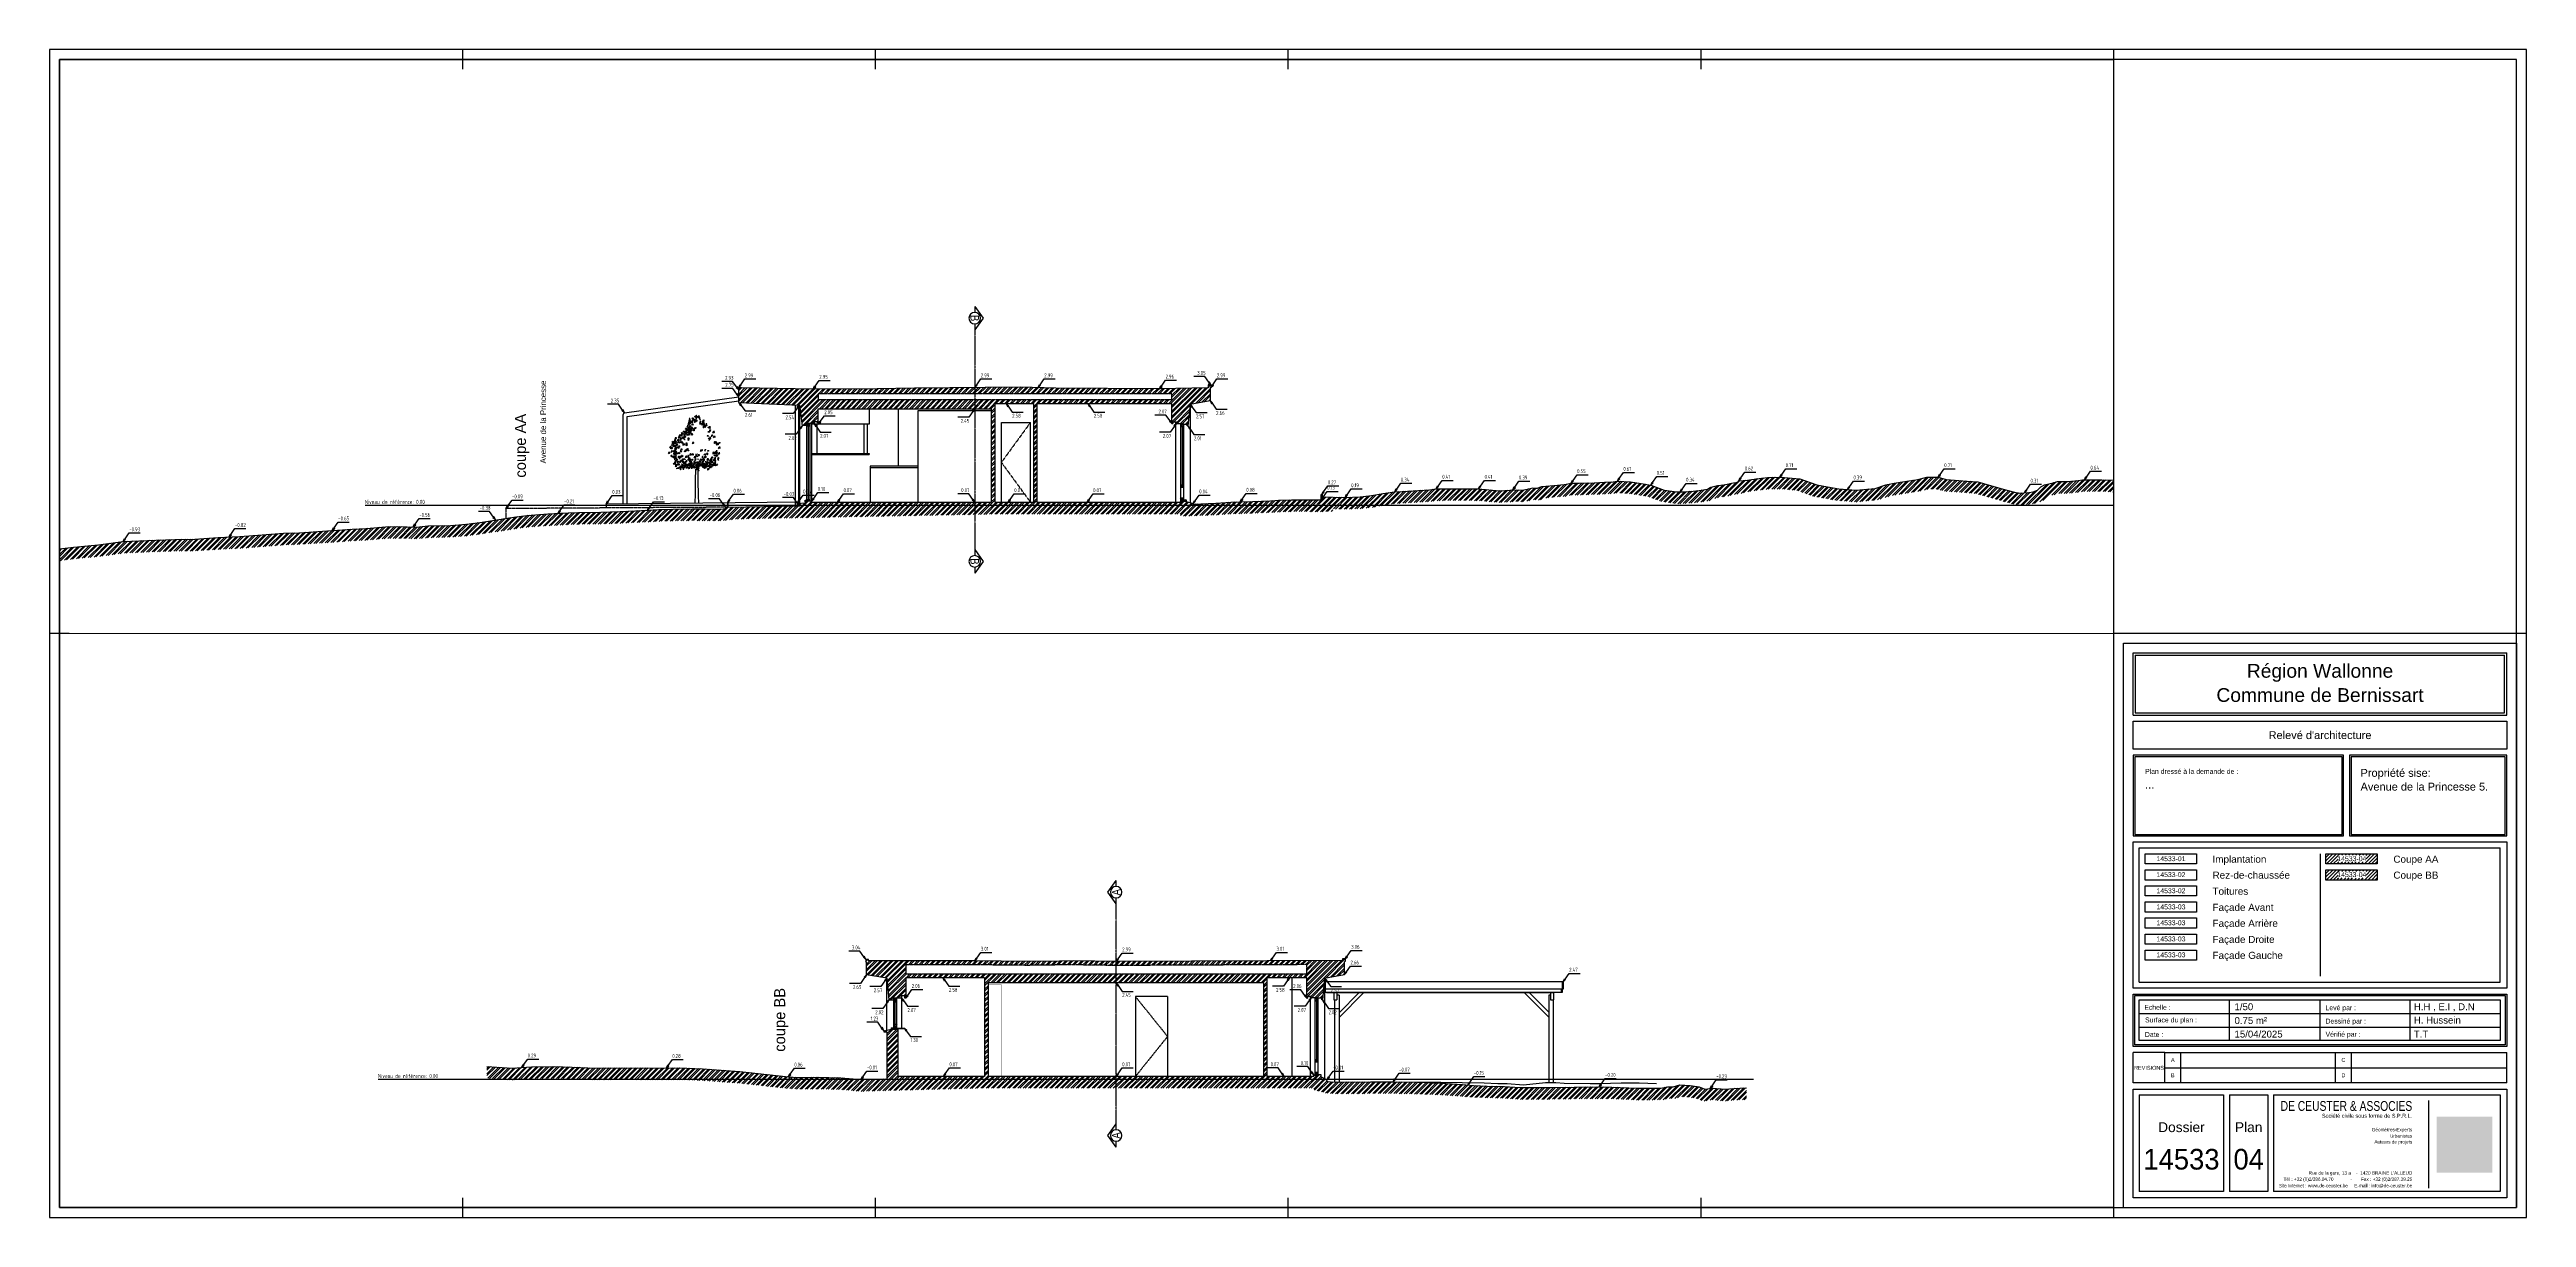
# Paper-space layout 'Plan-04' of a CAD drawing. Header units: metres. Extents: x 12 to 1272, y 8 to 602.
# The model-space entities are those that its viewports show. They can reach past a viewport. Long polylines and large blocks are cut down to what shows.
import ezdxf
from ezdxf.enums import TextEntityAlignment as Align

# ---------------------------------------------------------------- set-up
doc = ezdxf.new("R2010")
doc.units = ezdxf.units.M
doc.header["$LTSCALE"] = 0.01
for name, pattern in [('ACAD_ISO02W100', [15, 12, -3]), ('ACAD_ISO04W100', [30, 24, -3, 0, -3]), ('ACAD_ISO08W100', [36, 24, -3, 6, -3])]:
    doc.linetypes.add(name, pattern=pattern)
for name, color, linetype in [('Cartouche', 7, 'Continuous'), ('Chassis', 71, 'Continuous'), ('Coupe', 4, 'Continuous'), ('DEP', 170, 'Continuous'), ('Hachures', 250, 'Continuous'), ('Menuiserie', 35, 'Continuous'), ('Niveau 0.00', 240, 'ACAD_ISO04W100'), ('Niveaux', 2, 'Continuous'), ('Texte', 7, 'Continuous'), ('Trait de Coupe', 4, 'ACAD_ISO08W100'), ('Vu', 231, 'Continuous'), ('Végétation-Feuillu', 105, 'Continuous')]:
    doc.layers.add(name, color=color, linetype=linetype)
doc.styles.add('Arial', font='arial.ttf')
doc.styles.add('ISO', font='isocp.shx', dxfattribs={"width": 0.8})
doc.styles.add('Legend', font='calibri.ttf')

# ---------------------------------------------------------------- blocks, each defined once
blk = doc.blocks.new('Trait de coupe-fleche')
at = {"layer": 'Trait de Coupe', "linetype": 'Continuous'}
for p, q in [((0, 0.445), (0, 0.598)), ((0.215, 0.299), (0, 0.598)), ((0, 0), (0.215, 0.299)), ((0, 0), (0, 0.153))]:
    blk.add_line(p, q, dxfattribs=at)
blk.add_circle((0, 0.299), 0.146, dxfattribs=at)

msp = doc.modelspace()

# ---------------------------------------------------------------- hatches: boundary and pattern name
at = {"layer": 'Hachures'}
h = msp.add_hatch(dxfattribs=at)
h.set_pattern_fill('ANSI32', color=256, scale=0.01)
h.paths.add_polyline_path([(916.92, 2.993), (916.939, 2.993), (916.939, 3.057), (916.869, 3.057), (916.869, 3.017), (911.115, 2.991), (910.033, 3.007), (909.671, 3.005), (908.868, 2.994), (907.519, 3.008), (905.693, 3.01), (904.817, 3.01), (904.817, 3.041), (904.747, 3.041), (904.747, 2.978), (904.766, 2.978), (904.766, 2.651), (905.282, 2.571), (905.336, 2.016), (905.456, 2.016), (905.456, 2.07), (905.653, 2.07), (905.653, 2.117), (905.743, 2.117), (905.743, 2.063), (905.763, 2.063), (905.763, 2.58), (907.765, 2.58), (907.765, 0.07), (905.562, 0.07), (905.562, 1.285), (905.727, 1.285), (905.727, 1.3), (905.536, 1.3), (905.536, 1.269), (905.396, 1.269), (905.204, 1.233), (905.204, 1.203), (905.282, 1.203), (905.282, 0.007), (904.623, -0.011), (904.108, 0.037), (903.507, 0.048), (903.036, 0.045), (902.775, 0.062), (901.539, 0.195), (900.597, 0.265), (899.997, 0.288), (899.532, 0.281), (898.556, 0.291), (897.842, 0.282), (897.488, 0.301), (896.83, 0.322), (896.71, 0.317), (896.361, 0.318), (895.749, 0.279), (895.108, 0.325), (895.108, 0.024), (895.748, -0.022), (896.37, 0.018), (896.716, 0.017), (896.832, 0.022), (897.475, 0.001), (897.836, -0.018), (898.556, -0.009), (899.533, -0.019), (899.994, -0.013), (900.581, -0.034), (901.512, -0.103), (902.749, -0.237), (903.027, -0.255), (903.505, -0.252), (904.091, -0.263), (904.613, -0.311), (907.683, -0.23), (916.14, -0.23), (916.14, -0.272), (916.443, -0.352), (916.539, -0.365), (916.795, -0.373), (917.597, -0.368), (918.156, -0.365), (918.755, -0.38), (919.354, -0.401), (919.894, -0.437), (920.182, -0.463), (920.532, -0.473), (920.979, -0.488), (921.372, -0.514), (921.798, -0.513), (922.184, -0.513), (922.77, -0.504), (923.176, -0.497), (923.717, -0.5), (924.36, -0.531), (924.999, -0.529), (925.167, -0.494), (925.317, -0.496), (925.484, -0.449), (925.686, -0.461), (925.867, -0.49), (926.05, -0.563), (926.289, -0.528), (926.595, -0.558), (926.843, -0.533), (927.151, -0.522), (927.151, -0.222), (926.823, -0.233), (926.594, -0.256), (926.282, -0.226), (926.086, -0.254), (925.947, -0.198), (925.718, -0.163), (925.452, -0.147), (925.278, -0.196), (925.139, -0.193), (924.967, -0.229), (924.367, -0.231), (923.725, -0.2), (923.174, -0.197), (922.766, -0.204), (922.181, -0.213), (921.798, -0.213), (921.382, -0.214), (920.993, -0.188), (920.541, -0.174), (920.2, -0.163), (919.918, -0.137), (919.369, -0.101), (918.764, -0.08), (918.158, -0.065), (917.595, -0.068), (916.798, -0.073), (916.565, -0.066), (916.502, -0.057), (916.461, -0.046), (916.478, -0.014), (916.31, 0.07), (916.31, 0.076), (916.32, 0.076), (916.32, 0.118), (916.252, 0.118), (916.252, 0.104), (916.14, 0.104), (916.14, 0.07), (914.948, 0.07), (914.948, 2.58), (915.965, 2.58), (915.965, 2.059), (915.985, 2.059), (915.985, 2.109), (916.074, 2.109), (916.074, 2.07), (916.252, 2.07), (916.252, 2.056), (916.343, 2.056), (916.343, 2.016), (916.363, 2.016), (916.417, 2.571), (916.92, 2.659)])
h.paths.add_polyline_path([(915.965, 2.68), (905.763, 2.68), (905.763, 2.91), (907.518, 2.908), (908.868, 2.894), (909.672, 2.905), (910.032, 2.907), (911.114, 2.891), (915.965, 2.913)], flags=16)
h.paths.add_polyline_path([(914.858, 2.45), (914.858, 0.07), (907.855, 0.07), (907.855, 2.45)], flags=16)
h.paths.add_polyline_path([(854.821, 2.99), (854.84, 2.99), (854.84, 3.053), (854.77, 3.053), (854.77, 2.981), (853.535, 2.959), (850.897, 2.976), (850, 3.002), (847.298, 2.976), (846.35, 2.955), (844.726, 2.951), (842.901, 2.978), (842.901, 2.99), (842.831, 2.99), (842.831, 2.926), (842.836, 2.926), (842.836, 2.609), (844.374, 2.541), (844.444, 2.016), (844.464, 2.016), (844.464, 2.032), (844.559, 2.032), (844.559, 2.073), (844.747, 2.073), (844.747, 2.114), (844.835, 2.114), (844.835, 2.053), (844.855, 2.053), (844.855, 2.45), (849.253, 2.45), (849.253, 0.07), (844.689, 0.07), (844.689, 0.098), (844.559, 0.098), (844.559, 0.12), (844.521, 0.12), (844.521, 0.078), (844.528, 0.078), (844.528, 0.06), (844.316, 0.036), (844.316, 0.006), (844.379, 0.006), (844.379, -0.027), (842.557, -0.062), (842.557, -0.055), (842.497, -0.055), (842.497, -0.087), (842.368, -0.102), (842.227, -0.102), (841.979, -0.1), (841.667, -0.096), (841.152, -0.106), (840.8, -0.116), (840.511, -0.132), (840.208, -0.143), (839.816, -0.166), (839.324, -0.184), (838.753, -0.191), (838.495, -0.201), (837.974, -0.227), (837.454, -0.262), (837.115, -0.307), (836.256, -0.44), (835.908, -0.487), (835.509, -0.517), (834.922, -0.532), (834.634, -0.561), (834.165, -0.546), (833.855, -0.551), (833.359, -0.596), (833.002, -0.613), (832.122, -0.675), (831.662, -0.703), (831.262, -0.717), (830.708, -0.76), (830.142, -0.803), (829.587, -0.829), (828.994, -0.868), (828.493, -0.874), (828.003, -0.889), (827.176, -0.925), (826.549, -1.009), (825.917, -1.07), (825.001, -1.184), (823.821, -1.251), (823.241, -1.269), (822.606, -1.31), (822.053, -1.382), (821.215, -1.362), (819.375, -1.392), (819.009, -1.4), (818.154, -1.474), (817.174, -1.607), (816.588, -1.705), (816.091, -1.746), (814.094, -1.84), (810.444, -1.891), (810.444, -2.191), (814.103, -2.14), (816.111, -2.045), (816.625, -2.003), (817.219, -1.904), (818.187, -1.773), (819.026, -1.7), (819.381, -1.692), (821.214, -1.662), (822.069, -1.683), (822.636, -1.608), (823.255, -1.568), (823.834, -1.551), (825.028, -1.483), (825.95, -1.368), (826.583, -1.307), (827.202, -1.224), (828.014, -1.188), (828.499, -1.174), (829.005, -1.168), (829.604, -1.129), (830.161, -1.103), (830.731, -1.059), (831.279, -1.017), (831.676, -1.002), (832.142, -0.975), (833.019, -0.912), (833.38, -0.896), (833.871, -0.851), (834.163, -0.846), (834.645, -0.861), (834.941, -0.832), (835.524, -0.817), (835.94, -0.785), (836.299, -0.737), (837.158, -0.604), (837.484, -0.56), (837.991, -0.526), (838.508, -0.501), (838.761, -0.491), (839.332, -0.484), (839.831, -0.465), (840.222, -0.443), (840.525, -0.432), (840.813, -0.415), (841.159, -0.406), (841.668, -0.396), (841.976, -0.4), (842.226, -0.402), (842.385, -0.402), (842.771, -0.358), (849.506, -0.23), (854.067, -0.23), (854.067, -0.286), (854.98, -0.255), (855.371, -0.224), (855.594, -0.22), (855.906, -0.211), (856.37, -0.19), (856.585, -0.179), (856.907, -0.169), (857.084, -0.165), (857.418, -0.17), (857.945, -0.167), (857.945, -0.1), (858.257, -0.105), (858.657, -0.095), (858.965, -0.057), (859.275, -0.003), (859.547, 0.04), (859.722, 0.046), (860.425, 0.09), (860.591, 0.111), (861.348, 0.113), (861.633, 0.11), (862.178, 0.064), (862.475, 0.078), (862.543, 0.09), (862.776, 0.081), (862.947, 0.11), (863.05, 0.133), (863.201, 0.123), (863.31, 0.174), (863.588, 0.2), (863.876, 0.222), (864.031, 0.253), (864.216, 0.253), (864.603, 0.268), (864.863, 0.278), (865.104, 0.293), (865.195, 0.308), (865.479, 0.29), (865.739, 0.251), (865.95, 0.216), (866.298, 0.089), (866.67, 0.032), (866.875, 0.038), (867.138, 0.055), (867.3, 0.077), (867.57, 0.117), (867.67, 0.173), (867.781, 0.2), (867.937, 0.216), (868.193, 0.271), (868.436, 0.317), (868.444, 0.331), (868.525, 0.336), (868.747, 0.373), (869.017, 0.402), (869.197, 0.407), (869.406, 0.405), (869.756, 0.368), (870.171, 0.219), (870.474, 0.165), (870.772, 0.113), (871.256, 0.075), (871.8, 0.129), (872.087, 0.22), (872.277, 0.261), (872.881, 0.353), (873.085, 0.405), (873.297, 0.405), (873.492, 0.35), (874.055, 0.312), (874.295, 0.29), (874.612, 0.202), (874.945, 0.108), (875.223, 0.029), (875.408, 0.004), (875.676, 0.018), (875.841, 0.043), (876.033, 0.127), (876.125, 0.215), (876.151, 0.229), (876.337, 0.275), (876.418, 0.297), (876.526, 0.297), (876.665, 0.297), (876.941, 0.327), (877.037, 0.344), (877.267, 0.345), (877.493, 0.345), (877.921, 0.324), (878.334, 0.29), (878.62, 0.266), (878.792, 0.278), (878.937, 0.297), (879.109, 0.297), (879.22, 0.312), (879.396, 0.336), (879.531, 0.338), (879.674, 0.34), (879.79, 0.325), (880.022, 0.268), (880.022, 0.577), (879.846, 0.62), (879.691, 0.641), (879.526, 0.638), (879.373, 0.635), (879.18, 0.609), (879.088, 0.597), (878.918, 0.597), (878.762, 0.577), (878.621, 0.567), (878.359, 0.589), (877.94, 0.624), (877.5, 0.645), (877.266, 0.645), (877.01, 0.644), (876.898, 0.624), (876.649, 0.597), (876.526, 0.597), (876.377, 0.597), (876.261, 0.565), (876.042, 0.511), (875.947, 0.46), (875.864, 0.381), (875.757, 0.334), (875.646, 0.317), (875.42, 0.305), (875.284, 0.324), (875.026, 0.396), (874.693, 0.491), (874.349, 0.587), (874.078, 0.611), (873.544, 0.647), (873.339, 0.705), (873.047, 0.705), (872.821, 0.647), (872.223, 0.557), (872.01, 0.511), (871.739, 0.424), (871.253, 0.377), (870.809, 0.411), (870.526, 0.46), (870.249, 0.51), (869.823, 0.663), (869.423, 0.704), (869.195, 0.707), (868.997, 0.702), (868.706, 0.67), (868.491, 0.634), (868.266, 0.62), (868.246, 0.586), (868.134, 0.565), (867.89, 0.513), (867.73, 0.496), (867.559, 0.455), (867.472, 0.405), (867.258, 0.374), (867.108, 0.354), (866.861, 0.338), (866.688, 0.333), (866.373, 0.381), (866.027, 0.508), (865.785, 0.547), (865.512, 0.588), (865.179, 0.61), (865.07, 0.591), (864.848, 0.578), (864.592, 0.568), (864.21, 0.553), (864.001, 0.553), (863.835, 0.519), (863.563, 0.499), (863.262, 0.471), (863.206, 0.456), (863.144, 0.428), (863.076, 0.432), (863.026, 0.436), (862.889, 0.404), (862.757, 0.382), (862.522, 0.391), (862.442, 0.377), (862.184, 0.365), (861.647, 0.41), (861.349, 0.413), (860.572, 0.411), (860.397, 0.389), (859.707, 0.346), (859.518, 0.339), (859.226, 0.293), (858.922, 0.24), (858.635, 0.205), (858.256, 0.195), (857.951, 0.2), (857.673, 0.209), (857.673, 0.268), (857.645, 0.268), (857.645, 0.132), (857.419, 0.13), (857.083, 0.135), (856.899, 0.131), (856.573, 0.121), (856.355, 0.11), (855.895, 0.089), (855.588, 0.08), (855.357, 0.076), (854.963, 0.044), (854.39, 0.025), (854.39, 0.039), (854.214, 0.087), (854.067, 0.087), (854.067, 0.07), (850.415, 0.07), (850.415, 2.58), (853.851, 2.58), (853.851, 2.07), (853.876, 2.07), (853.876, 2.119), (853.962, 2.119), (853.962, 2.07), (854.147, 2.07), (854.147, 2.051), (854.237, 2.051), (854.237, 2.011), (854.257, 2.011), (854.311, 2.567), (854.821, 2.655)])
h.paths.add_polyline_path([(844.855, 2.68), (844.855, 2.83), (853.851, 2.83), (853.851, 2.68)], flags=16)
h.paths.add_polyline_path([(849.343, 2.58), (850.325, 2.58), (850.325, 0.07), (849.343, 0.07)], flags=16)
h.paths.add_polyline_path([(801.069, -0.232), (800.517, -0.153), (799.98, -0.096), (799.98, 0.05), (799.728, 0.05), (799.728, -0.142), (797.421, -0.142), (797.421, -0.125, 1.169072), (797.421, -0.056), (797.421, 0), (797.362, 0), (797.362, 0.149), (794.491, 0.149), (794.491, 0.044), (794.297, 0.042), (794.039, 0.042), (793.761, 0.048), (793.551, 0.052), (793.226, 0.058), (792.964, 0.055), (792.5, 0.04), (792.056, 0.032), (791.477, 0.031), (791.056, 0.031), (790.792, 0.024), (790.375, 0.005), (789.756, -0.011), (789.429, -0.008), (789.001, -0.004), (788.777, -0.008), (788.422, -0.006), (788.043, 0.007), (787.682, 0.01), (787.436, -0.005), (787.191, 0.008), (786.888, 0.032), (785.961, 0.032), (785.216, 0.039), (784.766, 0.039), (784.523, 0.044), (784.202, 0.056), (783.628, 0.08), (783.064, 0.078), (782.226, 0.117), (781.681, 0.112), (780.546, 0.143), (779.868, 0.162), (779.522, 0.254), (778.853, 0.406), (778.272, 0.457), (777.533, 0.473), (776.251, 0.471), (775.285, 0.584), (774.464, 0.674), (774.464, 0.372), (775.251, 0.286), (776.234, 0.171), (777.53, 0.173), (778.256, 0.158), (778.806, 0.109), (779.45, -0.037), (779.825, -0.137), (780.538, -0.156), (781.678, -0.188), (782.221, -0.184), (783.058, -0.222), (783.623, -0.22), (784.19, -0.244), (784.515, -0.256), (784.763, -0.261), (785.215, -0.261), (785.96, -0.268), (786.876, -0.268), (787.17, -0.291), (787.437, -0.306), (787.69, -0.29), (788.037, -0.293), (788.416, -0.306), (788.779, -0.308), (789.003, -0.304), (789.426, -0.308), (789.759, -0.311), (790.385, -0.295), (790.802, -0.276), (791.06, -0.269), (791.478, -0.269), (792.058, -0.268), (792.508, -0.26), (792.971, -0.245), (793.225, -0.242), (793.545, -0.248), (793.755, -0.252), (794.036, -0.258), (794.298, -0.258), (794.791, -0.252), (794.791, -0.151), (797.062, -0.151), (797.062, -0.442), (799.948, -0.442), (799.948, -0.394), (800.479, -0.451), (801.021, -0.529), (801.602, -0.631), (801.686, -0.651), (801.814, -0.669), (801.945, -0.679), (802.019, -0.685), (802.231, -0.707), (802.48, -0.715), (802.76, -0.706), (802.76, -0.406), (802.481, -0.415), (802.252, -0.407), (802.046, -0.386), (801.967, -0.38), (801.847, -0.371), (801.742, -0.356), (801.663, -0.338)])
h.paths.add_polyline_path([(765.152, 0.173), (764.795, 0.153), (764.155, 0.127), (763.613, 0.11), (763.028, 0.085), (762.412, 0.058), (762.027, 0.039), (761.476, 0.019), (761.011, 0.004), (760.454, -0.02), (759.904, -0.031), (759.526, -0.049), (759.149, -0.078), (758.92, -0.083), (758.631, -0.086), (758.441, -0.08), (758.191, -0.071), (757.837, -0.068), (757.468, -0.067), (757.261, -0.061), (756.986, -0.066), (756.508, -0.07), (756.127, -0.076), (755.721, -0.091), (755.41, -0.102), (755.105, -0.105), (754.573, -0.112), (754.123, -0.123), (753.561, -0.138), (752.937, -0.147), (752.452, -0.164), (752.184, -0.16), (751.504, -0.16), (750.989, -0.158), (750.479, -0.169), (749.922, -0.196), (749.51, -0.196), (749.081, -0.198), (748.745, -0.201), (748.45, -0.216), (747.935, -0.26), (747.827, -0.26), (747.285, -0.285), (746.734, -0.303), (746.506, -0.32), (746.506, -0.621), (746.751, -0.602), (747.297, -0.585), (747.834, -0.56), (747.948, -0.56), (748.47, -0.515), (748.754, -0.501), (749.083, -0.498), (749.511, -0.496), (749.929, -0.496), (750.489, -0.469), (750.991, -0.458), (751.504, -0.46), (752.182, -0.46), (752.455, -0.464), (752.945, -0.447), (753.568, -0.437), (754.131, -0.423), (754.578, -0.412), (755.109, -0.405), (755.417, -0.402), (755.732, -0.391), (756.135, -0.376), (756.511, -0.37), (756.99, -0.366), (757.26, -0.361), (757.463, -0.367), (757.835, -0.368), (758.184, -0.371), (758.431, -0.38), (758.628, -0.386), (758.925, -0.383), (759.164, -0.377), (759.545, -0.349), (759.915, -0.331), (760.463, -0.32), (761.022, -0.295), (761.486, -0.281), (762.04, -0.26), (762.425, -0.242), (763.041, -0.215), (763.624, -0.189), (764.166, -0.172), (764.81, -0.146), (765.152, -0.127)])
h.paths.add_polyline_path([(762.627, 2.064), (762.539, 2.064), (762.539, 1.945), (762.627, 1.945)])
h.paths.add_polyline_path([(763.136, 2.362), (763.194, 2.36), (763.194, 2.38), (762.147, 2.416), (758.081, 2.416), (758.081, 2.474), (758.056, 2.474), (758.056, 2.288), (758.104, 2.288), (758.104, 2.204), (758.117, 2.204), (758.117, 2.196), (758.187, 2.196), (758.187, 2.396), (759.108, 2.396), (759.108, 2.196), (759.168, 2.196), (759.168, 2.396), (760.09, 2.396), (760.09, 2.196), (760.15, 2.196), (760.15, 2.396), (761.091, 2.396), (761.091, 2.196), (761.151, 2.196), (761.151, 2.396), (762.086, 2.396), (762.086, 2.196), (762.146, 2.196), (762.146, 2.396), (763.066, 2.364), (763.066, 2.164), (763.136, 2.164), (763.136, 2.263), (763.149, 2.263, 0.853666), (763.221, 2.263), (763.231, 2.263, 1), (763.231, 2.274), (763.136, 2.274)])
h.paths.add_polyline_path([(758.757, 2.107), (758.67, 2.107), (758.67, 1.987), (758.757, 1.987)])
h.paths.add_polyline_path([(722.669, -0.248), (723.188, -0.234), (723.425, -0.211), (723.559, -0.207), (724.172, -0.201), (724.407, -0.2), (724.686, -0.19), (724.867, -0.196), (725.184, -0.203), (725.524, -0.204), (725.802, -0.204), (726.163, -0.207), (726.45, -0.202), (726.767, -0.211), (726.998, -0.204), (727.326, -0.196), (727.621, -0.203), (727.94, -0.209), (728.242, -0.214), (728.558, -0.207), (728.887, -0.202), (729.34, -0.199), (729.715, -0.197), (730.028, -0.197), (730.282, -0.192), (730.605, -0.19), (731.061, -0.185), (731.548, -0.179), (732.714, -0.162), (733.042, -0.15), (733.336, -0.131), (733.566, -0.131), (733.804, -0.126), (734.066, -0.107), (734.551, 0.029), (734.93, 0.055), (735.228, 0.055), (735.785, 0.093), (736.145, 0.147), (736.618, 0.242), (736.727, 0.303), (736.853, 0.348), (737.027, 0.381), (737.027, 0.686), (736.775, 0.639), (736.602, 0.577), (736.512, 0.526), (736.094, 0.443), (735.752, 0.392), (735.218, 0.355), (734.92, 0.355), (734.5, 0.326), (734.014, 0.19), (733.79, 0.173), (733.563, 0.169), (733.327, 0.169), (733.027, 0.149), (732.707, 0.138), (731.544, 0.121), (731.057, 0.115), (730.602, 0.11), (730.279, 0.108), (730.025, 0.103), (729.714, 0.103), (729.338, 0.101), (728.884, 0.098), (728.553, 0.093), (728.241, 0.086), (727.945, 0.091), (727.627, 0.097), (727.325, 0.104), (726.99, 0.096), (726.767, 0.089), (726.452, 0.098), (726.162, 0.093), (725.803, 0.096), (725.525, 0.096), (725.188, 0.097), (724.875, 0.104), (724.686, 0.11), (724.401, 0.1), (724.17, 0.099), (723.553, 0.093), (723.405, 0.088), (723.169, 0.066), (722.653, 0.051), (722.425, 0.033), (722.117, 0.038), (721.751, 0.028), (721.534, 0.02), (721.323, 0.018), (721.188, 0.036), (721.104, 0.031), (720.957, 0.018), (720.689, 0.009), (720.538, 0.032), (720.463, 0.067), (720.216, 0.078), (719.706, 0.095), (718.925, 0.101), (718.393, 0.103), (717.935, 0.096), (717.433, 0.096), (716.886, 0.086), (716.381, 0.091), (715.753, 0.096), (714.893, 0.113), (713.952, 0.124), (712.793, 0.115), (712.302, 0.116), (712.246, 0.094), (712.209, 0.089), (712.123, 0.095), (711.935, 0.119), (711.247, 0.129), (711.247, -0.171), (711.913, -0.181), (712.094, -0.204), (712.219, -0.212), (712.321, -0.198), (712.358, -0.184), (712.794, -0.185), (713.951, -0.176), (714.888, -0.187), (715.748, -0.204), (716.379, -0.209), (716.887, -0.214), (717.436, -0.204), (717.937, -0.204), (718.394, -0.197), (718.923, -0.199), (719.7, -0.205), (720.204, -0.221), (720.39, -0.23), (720.449, -0.258), (720.671, -0.292), (720.975, -0.281), (721.125, -0.269), (721.177, -0.266), (721.304, -0.283), (721.541, -0.28), (721.76, -0.272), (722.119, -0.263), (722.435, -0.267)])
h.paths.add_polyline_path([(694.973, -0.205), (694.76, -0.199), (694.55, -0.192), (694.373, -0.186), (694.306, -0.178), (694.245, -0.172), (694.123, -0.173), (694.066, -0.143), (694.066, -0.051), (694.006, -0.051), (694.006, -0.057), (686.307, -0.057), (686.307, 0.057), (682.154, 0.057), (682.154, 0.048), (682.036, 0.034), (681.861, 0.041), (681.655, 0.041), (681.533, 0.042), (681.45, 0.041), (681.343, 0.036), (681.113, 0.032), (680.916, 0.033), (680.698, 0.034), (680.398, 0.034), (680.125, 0.034), (679.949, 0.029), (679.724, 0.019), (679.547, 0.028), (679.38, 0.028), (679.202, 0.032), (679.011, 0.032), (678.815, 0.032), (678.689, 0.024), (678.531, 0.03), (678.425, 0.036), (678.233, 0.026), (678.049, 0.017), (677.838, 0.016), (677.598, 0.019), (677.402, 0.022), (677.219, 0.018), (677.219, -0.282), (677.403, -0.278), (677.593, -0.281), (677.837, -0.284), (678.058, -0.283), (678.249, -0.273), (678.424, -0.264), (678.517, -0.27), (678.694, -0.276), (678.824, -0.268), (679.011, -0.268), (679.199, -0.268), (679.377, -0.272), (679.538, -0.272), (679.723, -0.282), (679.96, -0.271), (680.128, -0.266), (680.398, -0.266), (680.697, -0.266), (680.914, -0.267), (681.115, -0.268), (681.352, -0.264), (681.46, -0.259), (681.534, -0.258), (681.653, -0.259), (681.855, -0.259), (682.048, -0.266), (682.241, -0.243), (686.007, -0.243), (686.007, -0.357), (693.826, -0.357), (694.052, -0.473), (694.232, -0.472), (694.272, -0.476), (694.348, -0.486), (694.54, -0.492), (694.751, -0.498), (694.966, -0.505), (695.235, -0.509), (695.392, -0.513), (695.49, -0.515), (695.609, -0.515), (695.726, -0.515), (695.823, -0.51), (695.944, -0.513), (696.103, -0.512), (696.176, -0.515), (696.264, -0.521), (696.411, -0.534), (696.618, -0.55), (696.813, -0.571), (696.936, -0.58), (697.023, -0.589), (697.135, -0.597), (697.296, -0.609), (697.416, -0.616), (697.545, -0.621), (697.68, -0.635), (697.856, -0.643), (697.981, -0.653), (698.156, -0.664), (698.336, -0.671), (698.442, -0.674), (698.672, -0.675), (698.834, -0.677), (698.997, -0.678), (699.228, -0.678), (699.419, -0.682), (699.684, -0.693), (699.879, -0.705), (700.218, -0.71), (700.522, -0.704), (700.745, -0.7), (700.976, -0.679), (700.976, -0.378), (700.728, -0.4), (700.516, -0.404), (700.217, -0.41), (699.89, -0.405), (699.699, -0.394), (699.429, -0.383), (699.231, -0.378), (698.998, -0.378), (698.836, -0.377), (698.674, -0.375), (698.447, -0.374), (698.346, -0.371), (698.171, -0.364), (698.002, -0.354), (697.875, -0.344), (697.702, -0.336), (697.566, -0.322), (697.431, -0.316), (697.316, -0.31), (697.157, -0.298), (697.049, -0.29), (696.962, -0.281), (696.84, -0.272), (696.645, -0.252), (696.436, -0.235), (696.288, -0.222), (696.193, -0.215), (696.108, -0.212), (695.946, -0.213), (695.819, -0.21), (695.719, -0.215), (695.609, -0.215), (695.493, -0.215), (695.399, -0.213), (695.241, -0.209)])
h.paths.add_polyline_path([(686.198, 2.722), (682.269, 2.722), (682.269, 2.623), (682.319, 2.623), (682.319, 2.702), (684.208, 2.702), (684.208, 2.623), (684.258, 2.623), (684.258, 2.702), (686.148, 2.702), (686.148, 2.623), (686.198, 2.623)])

# ---------------------------------------------------------------- linework, layer by layer
at = {"color": 49, "true_color": 0x493e37}
for points in [[(841.722, 0.048), (841.732, 0.287), (841.735, 0.629), (841.74, 0.912)], [(841.816, 0.048), (841.807, 0.235), (841.799, 0.636), (841.802, 0.869)]]:
    msp.add_lwpolyline(points, dxfattribs=at)
at = {"layer": 'Chassis'}
for p, q in [((844.639, 2.073), (844.559, 2.01)), ((844.639, 2.01), (844.559, 2.073)), ((844.559, 2.032), (844.559, 0.12)), ((844.639, 2.01), (844.559, 2.01)), ((844.599, 2.01), (844.599, 0.144)), ((844.639, 2.073), (844.639, 0.098)), ((854.067, 2.07), (854.067, 0.087)), ((854.147, 2.07), (854.067, 1.987)), ((854.147, 1.987), (854.067, 2.07)), ((854.147, 1.987), (854.067, 1.987)), ((854.107, 1.987), (854.107, 0.504)), ((854.147, 2.051), (854.147, 0.087)), ((905.536, 2.07), (905.456, 1.963)), ((905.536, 1.963), (905.456, 2.07)), ((905.456, 1.269), (905.456, 2.016)), ((905.456, 1.963), (905.536, 1.963)), ((905.496, 1.398), (905.496, 1.963)), ((905.536, 1.3), (905.536, 2.07)), ((916.172, 0.104), (916.172, 2.07)), ((916.252, 2.07), (916.172, 1.987)), ((916.252, 1.987), (916.172, 2.07)), ((916.252, 1.987), (916.172, 1.987)), ((916.212, 1.987), (916.212, 0.493)), ((916.252, 0.118), (916.252, 2.056)), ((905.396, 1.269), (905.396, 1.309)), ((905.396, 1.309), (905.456, 1.309)), ((905.456, 1.269), (905.396, 1.309)), ((905.396, 1.269), (905.456, 1.309)), ((905.456, 1.398), (905.536, 1.398)), ((905.536, 1.398), (905.456, 1.269)), ((905.536, 1.269), (905.456, 1.398)), ((844.559, 0.144), (844.639, 0.144)), ((844.639, 0.144), (844.559, 0.098)), ((844.639, 0.098), (844.559, 0.144)), ((854.147, 0.504), (854.067, 0.504)), ((854.147, 0.504), (854.067, 0.445)), ((854.147, 0.445), (854.067, 0.504)), ((854.147, 0.445), (854.067, 0.445)), ((854.067, 0.18), (854.147, 0.18)), ((854.147, 0.087), (854.067, 0.18)), ((854.067, 0.087), (854.147, 0.18)), ((854.147, 0.129), (854.214, 0.129)), ((854.214, 0.129), (854.147, 0.087)), ((854.147, 0.129), (854.214, 0.087)), ((854.214, 0.129), (854.214, 0.087)), ((916.252, 0.493), (916.172, 0.493)), ((916.252, 0.463), (916.172, 0.493)), ((916.252, 0.493), (916.172, 0.463)), ((916.252, 0.463), (916.172, 0.463)), ((916.172, 0.433), (916.252, 0.463)), ((916.172, 0.463), (916.252, 0.433)), ((916.252, 0.433), (916.172, 0.433)), ((916.252, 0.168), (916.172, 0.168)), ((916.172, 0.152), (916.252, 0.168)), ((916.252, 0.152), (916.172, 0.168)), ((916.252, 0.152), (916.172, 0.152)), ((916.252, 0.104), (916.172, 0.152)), ((916.172, 0.104), (916.252, 0.152))]:
    msp.add_line(p, q, dxfattribs=at)
at = {"layer": 'Coupe'}
for p, q in [((842.831, 2.99), (842.901, 2.99)), ((842.831, 2.99), (842.831, 2.926)), ((842.831, 2.926), (842.836, 2.926)), ((842.836, 2.609), (842.836, 2.926)), ((842.836, 2.609), (844.374, 2.541)), ((842.901, 2.99), (842.901, 2.978)), ((844.374, 2.541), (844.444, 2.016)), ((849.343, 2.58), (850.325, 2.58)), ((849.343, 2.58), (849.343, 0.07)), ((850.325, 2.58), (850.325, 0.07)), ((850.415, 2.58), (853.851, 2.58)), ((850.415, 2.58), (850.415, 0.07)), ((853.851, 2.07), (853.851, 2.58)), ((854.311, 2.567), (854.257, 2.011)), ((854.311, 2.567), (854.821, 2.655)), ((854.84, 3.053), (854.77, 3.053)), ((854.77, 3.053), (854.77, 2.981)), ((854.821, 2.99), (854.821, 2.655)), ((854.84, 2.99), (854.821, 2.99)), ((854.84, 3.053), (854.84, 2.99)), ((904.747, 3.041), (904.747, 2.978)), ((904.817, 3.041), (904.747, 3.041)), ((904.747, 2.978), (904.766, 2.978)), ((904.766, 2.651), (904.766, 2.978)), ((905.282, 2.571), (904.766, 2.651)), ((904.817, 3.01), (904.817, 3.041)), ((905.282, 2.571), (905.336, 2.016)), ((905.763, 2.58), (905.763, 2.063)), ((907.765, 2.58), (905.763, 2.58)), ((907.765, 2.58), (907.765, 0.07)), ((914.948, 2.58), (914.948, 0.07)), ((915.965, 2.58), (914.948, 2.58)), ((915.965, 2.059), (915.965, 2.58)), ((916.417, 2.571), (916.363, 2.016)), ((916.417, 2.571), (916.92, 2.659)), ((916.869, 3.057), (916.869, 3.017)), ((916.939, 3.057), (916.869, 3.057)), ((916.92, 2.659), (916.92, 2.993)), ((916.939, 2.993), (916.92, 2.993)), ((916.939, 3.057), (916.939, 2.993)), ((844.747, 2.073), (844.559, 2.073)), ((844.855, 2.053), (844.835, 2.053)), ((844.855, 2.45), (849.253, 2.45)), ((844.855, 2.053), (844.855, 2.45)), ((849.253, 2.45), (849.253, 0.07)), ((853.851, 2.07), (853.876, 2.07)), ((853.876, 2.119), (853.876, 2.07)), ((853.876, 2.119), (853.962, 2.119)), ((853.962, 2.119), (853.962, 2.07)), ((853.962, 2.07), (854.147, 2.07)), ((854.147, 2.051), (854.147, 2.07)), ((854.237, 2.051), (854.147, 2.051)), ((854.237, 2.011), (854.237, 2.051)), ((854.257, 2.011), (854.237, 2.011)), ((905.336, 2.016), (905.456, 2.016)), ((905.456, 2.07), (905.653, 2.07)), ((905.456, 2.016), (905.456, 2.07)), ((905.653, 2.07), (905.653, 2.117)), ((905.743, 2.117), (905.653, 2.117)), ((905.743, 2.063), (905.743, 2.117)), ((905.763, 2.063), (905.743, 2.063)), ((907.855, 2.45), (907.855, 0.07)), ((914.858, 2.45), (907.855, 2.45)), ((914.858, 2.45), (914.858, 0.07)), ((915.965, 2.059), (915.985, 2.059)), ((915.985, 2.109), (915.985, 2.059)), ((915.985, 2.109), (916.074, 2.109)), ((916.074, 2.07), (916.074, 2.109)), ((916.252, 2.07), (916.074, 2.07)), ((916.252, 2.056), (916.252, 2.07)), ((916.343, 2.056), (916.252, 2.056)), ((916.343, 2.016), (916.343, 2.056)), ((916.363, 2.016), (916.343, 2.016)), ((905.204, 1.233), (905.396, 1.269)), ((905.396, 1.269), (905.536, 1.269)), ((905.536, 1.3), (905.727, 1.3)), ((905.536, 1.3), (905.536, 1.269)), ((905.562, 1.285), (905.727, 1.285)), ((905.562, 1.285), (905.562, 0.07)), ((905.727, 1.3), (905.727, 1.285)), ((905.204, 1.233), (905.204, 1.203)), ((905.204, 1.203), (905.282, 1.203)), ((905.282, 1.203), (905.282, 0.007)), ((844.316, 0.036), (844.528, 0.06)), ((844.316, 0.036), (844.316, 0.006)), ((844.316, 0.006), (844.379, 0.006)), ((844.379, 0.006), (844.379, -0.027)), ((844.521, 0.078), (844.521, 0.12)), ((844.521, 0.12), (844.559, 0.12)), ((844.521, 0.078), (844.528, 0.078)), ((844.528, 0.06), (844.528, 0.078)), ((844.559, 0.12), (844.559, 0.098)), ((844.689, 0.098), (844.559, 0.098)), ((844.689, 0.07), (844.689, 0.098)), ((844.689, 0.07), (849.253, 0.07)), ((849.343, 0.07), (850.325, 0.07)), ((850.415, 0.07), (854.067, 0.07)), ((854.067, 0.087), (854.067, 0.07)), ((854.214, 0.087), (854.067, 0.087)), ((854.214, 0.087), (854.39, 0.039)), ((854.39, 0.039), (854.39, 0.025)), ((907.765, 0.07), (905.562, 0.07)), ((914.858, 0.07), (907.855, 0.07)), ((916.14, 0.07), (914.948, 0.07)), ((916.14, 0.07), (916.14, 0.104)), ((916.14, 0.104), (916.252, 0.104)), ((916.252, 0.118), (916.32, 0.118)), ((916.252, 0.118), (916.252, 0.104)), ((916.32, 0.076), (916.31, 0.076)), ((916.31, 0.076), (916.31, 0.07)), ((916.31, 0.07), (916.478, -0.014)), ((916.32, 0.118), (916.32, 0.076)), ((842.497, -0.055), (842.497, -0.087)), ((842.557, -0.055), (842.497, -0.055)), ((844.379, -0.027), (842.557, -0.062)), ((842.557, -0.062), (842.557, -0.055)), ((916.461, -0.046), (916.478, -0.014))]:
    msp.add_line(p, q, dxfattribs=at)
at = {"layer": 'Coupe', "linetype": 'ACAD_ISO02W100'}
for p, q in [((844.444, 2.016), (844.464, 2.016)), ((844.464, 2.016), (844.464, 2.032)), ((844.464, 2.032), (844.559, 2.032)), ((844.559, 2.073), (844.559, 2.032)), ((844.747, 2.114), (844.747, 2.073)), ((844.835, 2.114), (844.747, 2.114)), ((844.835, 2.053), (844.835, 2.114))]:
    msp.add_line(p, q, dxfattribs=at)
at = {"layer": 'Coupe'}
msp.add_lwpolyline([(854.77, 2.981), (853.535, 2.959), (850.897, 2.976), (850, 3.002), (847.298, 2.976), (846.35, 2.955), (844.726, 2.951), (842.901, 2.978)], dxfattribs=at)
at = {"layer": 'Coupe', "linetype": 'ACAD_ISO02W100'}
msp.add_lwpolyline([(853.851, 2.83), (844.855, 2.83), (844.855, 2.68), (853.851, 2.68)], close=True, dxfattribs=at)
at = {"layer": 'Coupe', "flags": 128}
for points in [[(916.869, 3.017), (911.115, 2.991), (910.033, 3.007), (909.671, 3.005), (908.868, 2.994), (907.519, 3.008), (905.693, 3.01), (904.817, 3.01)], [(854.39, 0.025), (854.39, 0.025), (854.963, 0.044), (855.357, 0.076), (855.588, 0.08), (855.895, 0.089), (856.355, 0.11), (856.573, 0.121), (856.899, 0.131), (857.083, 0.135), (857.419, 0.13), (857.645, 0.132), (857.645, 0.268), (857.673, 0.268), (857.673, 0.209), (857.951, 0.2), (858.256, 0.195), (858.635, 0.205), (858.922, 0.24), (859.226, 0.293), (859.518, 0.339), (859.707, 0.346), (860.397, 0.389), (860.572, 0.411), (861.349, 0.413), (861.647, 0.41), (862.184, 0.365), (862.442, 0.377), (862.522, 0.391), (862.757, 0.382), (862.889, 0.404), (863.026, 0.436), (863.076, 0.432), (863.144, 0.428), (863.206, 0.456), (863.262, 0.471), (863.563, 0.499), (863.835, 0.519), (864.001, 0.553), (864.21, 0.553), (864.592, 0.568), (864.848, 0.578), (865.07, 0.591), (865.179, 0.61), (865.512, 0.588), (865.785, 0.547), (866.027, 0.508), (866.373, 0.381), (866.688, 0.333), (866.861, 0.338), (867.108, 0.354), (867.258, 0.374), (867.472, 0.405), (867.559, 0.455), (867.73, 0.496), (867.89, 0.513), (868.134, 0.565), (868.246, 0.586), (868.266, 0.62), (868.491, 0.634), (868.706, 0.67), (868.997, 0.702), (869.195, 0.707), (869.423, 0.704), (869.823, 0.663), (870.249, 0.51), (870.526, 0.46), (870.809, 0.411), (871.253, 0.377), (871.739, 0.424), (872.01, 0.511), (872.223, 0.557), (872.821, 0.647), (873.047, 0.705), (873.339, 0.705), (873.544, 0.647), (874.078, 0.611), (874.349, 0.587), (874.693, 0.491), (875.026, 0.396), (875.284, 0.324), (875.42, 0.305), (875.646, 0.317), (875.757, 0.334), (875.864, 0.381), (875.947, 0.46), (876.042, 0.511), (876.261, 0.565), (876.377, 0.597), (876.526, 0.597), (876.649, 0.597), (876.898, 0.624), (877.01, 0.644), (877.266, 0.645), (877.5, 0.645), (877.94, 0.624), (878.359, 0.589)], [(895.108, 0.325), (895.749, 0.279), (896.361, 0.318), (896.71, 0.317), (896.83, 0.322), (897.488, 0.301), (897.842, 0.282), (898.556, 0.291), (899.532, 0.281), (899.997, 0.288), (900.597, 0.265), (901.539, 0.195), (902.775, 0.062), (903.036, 0.045), (903.507, 0.048), (904.108, 0.037), (904.623, -0.011), (905.282, 0.007)], [(825.001, -1.184), (825.917, -1.07), (826.549, -1.009), (827.176, -0.925), (828.003, -0.889), (828.493, -0.874), (828.994, -0.868), (829.587, -0.829), (830.142, -0.803), (830.708, -0.76), (831.262, -0.717), (831.662, -0.703), (832.122, -0.675), (833.002, -0.613), (833.359, -0.596), (833.855, -0.551), (834.165, -0.546), (834.634, -0.561), (834.922, -0.532), (835.509, -0.517), (835.908, -0.487), (836.256, -0.44), (837.115, -0.307), (837.454, -0.262), (837.974, -0.227), (838.495, -0.201), (838.753, -0.191), (839.324, -0.184), (839.816, -0.166), (840.208, -0.143), (840.511, -0.132), (840.8, -0.116), (841.152, -0.106), (841.667, -0.096), (841.979, -0.1), (842.227, -0.102), (842.368, -0.102), (842.497, -0.087)], [(916.461, -0.046), (916.502, -0.057), (916.565, -0.066), (916.798, -0.073), (917.595, -0.068), (918.158, -0.065), (918.764, -0.08), (919.369, -0.101), (919.918, -0.137), (920.2, -0.163), (920.541, -0.174), (920.993, -0.188), (921.382, -0.214), (921.798, -0.213), (922.181, -0.213), (922.766, -0.204), (923.174, -0.197), (923.725, -0.2), (924.367, -0.231), (924.967, -0.229), (925.139, -0.193), (925.278, -0.196), (925.452, -0.147), (925.718, -0.163), (925.947, -0.198), (926.086, -0.254), (926.282, -0.226), (926.594, -0.256), (926.823, -0.233), (927.151, -0.222)]]:
    msp.add_lwpolyline(points, dxfattribs=at)
at = {"layer": 'Coupe', "linetype": 'ACAD_ISO02W100', "flags": 128}
msp.add_lwpolyline([(905.763, 2.68), (915.965, 2.68), (915.965, 2.913), (911.114, 2.891), (910.032, 2.907), (909.672, 2.905), (908.868, 2.894), (907.518, 2.908), (905.763, 2.91)], close=True, dxfattribs=at)
at = {"layer": 'DEP'}
for p, q in [((844.271, 2.546), (844.271, -0.029)), ((844.351, 2.542), (844.351, 0.04)), ((844.351, 0.006), (844.351, -0.028))]:
    msp.add_line(p, q, dxfattribs=at)
at = {"layer": 'Menuiserie', "const_width": 0.01}
msp.add_lwpolyline([(908.191, 0.07), (908.191, 2.407), (907.855, 2.407)], dxfattribs=at)
at = {"layer": 'Niveau 0.00', "ltscale": 3}
for p, q in [((833.327, 0), (881.538, 0)), ((892.347, 0), (927.324, 0))]:
    msp.add_line(p, q, dxfattribs=at)
at = {"layer": 'Niveaux'}
for p, q in [((842.881, 3.058), (842.986, 3.207)), ((842.986, 3.207), (843.264, 3.207)), ((844.776, 3.019), (844.88, 3.168)), ((844.88, 3.168), (845.159, 3.168)), ((848.884, 3.057), (848.988, 3.206)), ((848.988, 3.206), (849.267, 3.206)), ((850.498, 3.057), (850.603, 3.206)), ((850.603, 3.206), (850.882, 3.206)), ((853.585, 3.027), (853.689, 3.176)), ((853.689, 3.176), (853.968, 3.176)), ((854.686, 3.27), (854.407, 3.27)), ((854.79, 3.121), (854.686, 3.27)), ((854.89, 3.057), (854.994, 3.206)), ((854.994, 3.206), (855.273, 3.206)), ((904.592, 3.258), (904.314, 3.258)), ((904.697, 3.109), (904.592, 3.258)), ((907.569, 3.076), (907.673, 3.224)), ((907.673, 3.224), (907.952, 3.224)), ((911.165, 3.059), (911.269, 3.208)), ((911.269, 3.208), (911.548, 3.208)), ((915.089, 3.076), (915.193, 3.225)), ((915.193, 3.225), (915.472, 3.225)), ((916.989, 3.125), (917.093, 3.274)), ((917.093, 3.274), (917.372, 3.274)), ((839.77, 2.563), (839.491, 2.563)), ((839.874, 2.414), (839.77, 2.563)), ((842.677, 3.143), (842.398, 3.143)), ((842.682, 2.966), (842.403, 2.966)), ((842.782, 2.994), (842.677, 3.143)), ((842.787, 2.817), (842.682, 2.966)), ((842.796, 3.004), (842.769, 2.985)), ((842.831, 2.926), (842.769, 2.985)), ((842.801, 2.827), (842.774, 2.808)), ((842.836, 2.749), (842.774, 2.808)), ((842.831, 2.926), (842.796, 3.004)), ((842.836, 2.749), (842.801, 2.827)), ((842.831, 2.99), (842.867, 3.068)), ((842.831, 2.99), (842.894, 3.049)), ((842.836, 2.609), (842.872, 2.531)), ((842.836, 2.609), (842.899, 2.55)), ((842.867, 3.068), (842.894, 3.049)), ((842.872, 2.531), (842.899, 2.55)), ((842.886, 2.541), (842.991, 2.392)), ((844.374, 2.541), (844.311, 2.483)), ((844.374, 2.541), (844.338, 2.463)), ((844.726, 2.951), (844.762, 3.029)), ((844.726, 2.951), (844.789, 3.01)), ((844.762, 3.029), (844.789, 3.01)), ((848.834, 2.989), (848.87, 3.067)), ((848.834, 2.989), (848.897, 3.047)), ((848.87, 3.067), (848.897, 3.047)), ((849.633, 2.58), (849.669, 2.502)), ((849.633, 2.58), (849.696, 2.522)), ((849.669, 2.502), (849.696, 2.522)), ((850.449, 2.989), (850.484, 3.067)), ((850.449, 2.989), (850.511, 3.047)), ((850.484, 3.067), (850.511, 3.047)), ((851.71, 2.58), (851.746, 2.502)), ((851.71, 2.58), (851.773, 2.522)), ((851.746, 2.502), (851.773, 2.522)), ((853.535, 2.959), (853.571, 3.037)), ((853.535, 2.959), (853.598, 3.017)), ((853.571, 3.037), (853.598, 3.017)), ((854.311, 2.567), (854.346, 2.489)), ((854.311, 2.567), (854.373, 2.508)), ((854.804, 3.131), (854.777, 3.112)), ((854.84, 3.053), (854.777, 3.112)), ((854.84, 3.053), (854.804, 3.131)), ((854.821, 2.655), (854.857, 2.577)), ((854.821, 2.655), (854.884, 2.597)), ((854.84, 2.99), (854.876, 3.068)), ((854.84, 2.99), (854.903, 3.048)), ((854.857, 2.577), (854.884, 2.597)), ((854.871, 2.587), (854.975, 2.438)), ((854.876, 3.068), (854.903, 3.048)), ((904.716, 2.583), (904.611, 2.434)), ((904.711, 3.119), (904.684, 3.1)), ((904.747, 3.041), (904.684, 3.1)), ((904.766, 2.651), (904.703, 2.592)), ((904.73, 2.573), (904.703, 2.592)), ((904.747, 3.041), (904.711, 3.119)), ((904.766, 2.651), (904.73, 2.573)), ((905.282, 2.571), (905.22, 2.513)), ((905.282, 2.571), (905.247, 2.493)), ((906.707, 2.58), (906.742, 2.502)), ((906.707, 2.58), (906.769, 2.522)), ((906.742, 2.502), (906.769, 2.522)), ((907.519, 3.008), (907.554, 3.086)), ((907.519, 3.008), (907.581, 3.066)), ((907.554, 3.086), (907.581, 3.066)), ((911.115, 2.991), (911.15, 3.069)), ((911.115, 2.991), (911.177, 3.049)), ((911.15, 3.069), (911.177, 3.049)), ((915.039, 3.009), (915.075, 3.087)), ((915.039, 3.009), (915.102, 3.067)), ((915.075, 3.087), (915.102, 3.067)), ((915.525, 2.58), (915.463, 2.522)), ((915.49, 2.502), (915.463, 2.522)), ((915.525, 2.58), (915.49, 2.502)), ((916.417, 2.571), (916.453, 2.493)), ((916.417, 2.571), (916.48, 2.513)), ((916.92, 2.659), (916.956, 2.737)), ((916.92, 2.659), (916.983, 2.717)), ((916.939, 3.057), (916.975, 3.135)), ((916.939, 3.057), (917.002, 3.115)), ((916.956, 2.737), (916.983, 2.717)), ((916.97, 2.727), (917.074, 2.875)), ((916.975, 3.135), (917.002, 3.115)), ((917.074, 2.875), (917.353, 2.875)), ((922.483, 2.474), (922.519, 2.552)), ((922.483, 2.474), (922.546, 2.533)), ((922.519, 2.552), (922.546, 2.533)), ((922.533, 2.542), (922.637, 2.691)), ((922.637, 2.691), (922.916, 2.691)), ((839.888, 2.425), (839.861, 2.405)), ((839.924, 2.347), (839.861, 2.405)), ((839.924, 2.347), (839.888, 2.425)), ((842.991, 2.392), (843.269, 2.392)), ((844.219, 2.325), (843.941, 2.325)), ((844.324, 2.473), (844.219, 2.325)), ((844.395, 1.948), (844.29, 1.799)), ((844.338, 2.463), (844.311, 2.483)), ((844.444, 2.016), (844.382, 1.957)), ((844.409, 1.938), (844.382, 1.957)), ((844.444, 2.016), (844.409, 1.938)), ((844.747, 2.073), (844.783, 1.995)), ((844.747, 2.073), (844.81, 2.015)), ((844.783, 1.995), (844.81, 2.015)), ((844.797, 2.005), (844.901, 1.857)), ((844.855, 2.053), (844.891, 2.131)), ((844.855, 2.053), (844.918, 2.111)), ((844.891, 2.131), (844.918, 2.111)), ((844.905, 2.121), (845.009, 2.27)), ((845.009, 2.27), (845.288, 2.27)), ((848.68, 2.233), (848.401, 2.233)), ((848.784, 2.382), (848.68, 2.233)), ((848.834, 2.45), (848.771, 2.392)), ((848.798, 2.372), (848.771, 2.392)), ((848.834, 2.45), (848.798, 2.372)), ((849.683, 2.512), (849.787, 2.363)), ((849.787, 2.363), (850.066, 2.363)), ((851.76, 2.512), (851.864, 2.363)), ((851.864, 2.363), (852.143, 2.363)), ((853.697, 2.287), (853.418, 2.287)), ((853.801, 2.138), (853.697, 2.287)), ((853.815, 2.148), (853.788, 2.128)), ((853.851, 2.07), (853.788, 2.128)), ((853.913, 2.002), (853.808, 1.853)), ((853.851, 2.07), (853.815, 2.148)), ((853.962, 2.07), (853.9, 2.012)), ((853.927, 1.992), (853.9, 2.012)), ((853.962, 2.07), (853.927, 1.992)), ((854.257, 2.011), (854.293, 1.933)), ((854.257, 2.011), (854.32, 1.953)), ((854.293, 1.933), (854.32, 1.953)), ((854.307, 1.943), (854.411, 1.794)), ((854.346, 2.489), (854.373, 2.508)), ((854.36, 2.499), (854.465, 2.35)), ((854.465, 2.35), (854.744, 2.35)), ((854.975, 2.438), (855.254, 2.438)), ((904.611, 2.434), (904.333, 2.434)), ((905.128, 2.355), (904.849, 2.355)), ((905.233, 2.503), (905.128, 2.355)), ((905.286, 1.948), (905.182, 1.799)), ((905.247, 2.493), (905.22, 2.513)), ((905.336, 2.016), (905.273, 1.957)), ((905.3, 1.938), (905.273, 1.957)), ((905.336, 2.016), (905.3, 1.938)), ((905.653, 2.07), (905.689, 1.992)), ((905.653, 2.07), (905.716, 2.012)), ((905.689, 1.992), (905.716, 2.012)), ((905.703, 2.002), (905.808, 1.853)), ((905.763, 2.063), (905.798, 2.141)), ((905.763, 2.063), (905.825, 2.122)), ((905.798, 2.141), (905.825, 2.122)), ((905.812, 2.131), (905.917, 2.28)), ((905.917, 2.28), (906.196, 2.28)), ((906.756, 2.512), (906.861, 2.363)), ((906.861, 2.363), (907.14, 2.363)), ((911.115, 2.45), (911.15, 2.372)), ((911.115, 2.45), (911.177, 2.392)), ((911.15, 2.372), (911.177, 2.392)), ((911.165, 2.382), (911.269, 2.233)), ((911.269, 2.233), (911.548, 2.233)), ((915.371, 2.363), (915.092, 2.363)), ((915.476, 2.512), (915.371, 2.363)), ((915.81, 2.276), (915.532, 2.276)), ((915.915, 2.127), (915.81, 2.276)), ((915.929, 2.137), (915.902, 2.118)), ((915.965, 2.059), (915.902, 2.118)), ((916.025, 2.002), (915.92, 1.853)), ((915.965, 2.059), (915.929, 2.137)), ((916.074, 2.07), (916.012, 2.012)), ((916.039, 1.992), (916.012, 2.012)), ((916.074, 2.07), (916.039, 1.992)), ((916.363, 2.016), (916.399, 1.938)), ((916.363, 2.016), (916.426, 1.957)), ((916.399, 1.938), (916.426, 1.957)), ((916.413, 1.948), (916.518, 1.799)), ((916.453, 2.493), (916.48, 2.513)), ((916.467, 2.503), (916.571, 2.355)), ((916.571, 2.355), (916.85, 2.355)), ((844.29, 1.799), (844.011, 1.799)), ((844.901, 1.857), (845.18, 1.857)), ((853.808, 1.853), (853.53, 1.853)), ((854.411, 1.794), (854.69, 1.794)), ((905.05, 1.45), (904.771, 1.45)), ((905.182, 1.799), (904.903, 1.799)), ((905.154, 1.301), (905.05, 1.45)), ((905.168, 1.311), (905.141, 1.291)), ((905.204, 1.233), (905.141, 1.291)), ((905.204, 1.233), (905.168, 1.311)), ((905.727, 1.3), (905.763, 1.222)), ((905.727, 1.3), (905.79, 1.242)), ((905.808, 1.853), (906.086, 1.853)), ((915.92, 1.853), (915.641, 1.853)), ((916.518, 1.799), (916.796, 1.799)), ((864.001, 0.553), (864.037, 0.631)), ((864.037, 0.631), (864.064, 0.612)), ((864.051, 0.621), (864.155, 0.77)), ((864.155, 0.77), (864.434, 0.77)), ((865.179, 0.61), (865.215, 0.688)), ((865.179, 0.61), (865.242, 0.669)), ((865.215, 0.688), (865.242, 0.669)), ((865.229, 0.678), (865.333, 0.827)), ((865.333, 0.827), (865.612, 0.827)), ((866.077, 0.576), (866.181, 0.725)), ((866.181, 0.725), (866.46, 0.725)), ((868.266, 0.62), (868.302, 0.698)), ((868.266, 0.62), (868.329, 0.679)), ((868.302, 0.698), (868.329, 0.679)), ((868.316, 0.688), (868.421, 0.837)), ((868.421, 0.837), (868.699, 0.837)), ((869.309, 0.706), (869.345, 0.784)), ((869.309, 0.706), (869.372, 0.764)), ((869.345, 0.784), (869.372, 0.764)), ((869.359, 0.773), (869.463, 0.922)), ((869.463, 0.922), (869.742, 0.922)), ((873.339, 0.705), (873.375, 0.783)), ((873.339, 0.705), (873.402, 0.764)), ((873.375, 0.783), (873.402, 0.764)), ((873.389, 0.773), (873.493, 0.922)), ((873.493, 0.922), (873.772, 0.922)), ((877.059, 0.644), (877.095, 0.722)), ((877.059, 0.644), (877.122, 0.702)), ((877.095, 0.722), (877.122, 0.702)), ((877.109, 0.712), (877.213, 0.861)), ((877.213, 0.861), (877.492, 0.861)), ((905.763, 1.222), (905.79, 1.242)), ((905.777, 1.232), (905.881, 1.083)), ((905.881, 1.083), (906.16, 1.083)), ((836.962, -0.022), (837.066, 0.127)), ((837.066, 0.127), (837.345, 0.127)), ((838.284, -0.146), (838.388, 0.003)), ((838.388, 0.003), (838.667, 0.003)), ((839.46, 0.026), (839.496, 0.103)), ((839.46, 0.026), (839.523, 0.084)), ((839.496, 0.103), (839.523, 0.084)), ((839.51, 0.093), (839.614, 0.242)), ((839.614, 0.242), (839.893, 0.242)), ((840.561, -0.065), (840.665, 0.084)), ((840.665, 0.084), (840.944, 0.084)), ((842.342, 0.162), (842.064, 0.162)), ((842.447, 0.013), (842.342, 0.162)), ((842.461, 0.023), (842.434, 0.003)), ((842.497, -0.055), (842.434, 0.003)), ((842.497, -0.055), (842.461, 0.023)), ((842.542, 0.056), (842.578, 0.134)), ((842.542, 0.056), (842.605, 0.114)), ((842.578, 0.134), (842.605, 0.114)), ((842.592, 0.124), (842.696, 0.273)), ((842.696, 0.273), (842.975, 0.273)), ((844.225, 0.19), (843.946, 0.19)), ((844.329, 0.041), (844.225, 0.19)), ((844.316, 0.036), (844.352, 0.114)), ((844.316, 0.036), (844.379, 0.095)), ((844.343, 0.051), (844.316, 0.031)), ((844.379, -0.027), (844.316, 0.031)), ((844.379, -0.027), (844.343, 0.051)), ((844.352, 0.114), (844.379, 0.095)), ((844.366, 0.104), (844.47, 0.253)), ((844.47, 0.253), (844.749, 0.253)), ((844.689, 0.098), (844.725, 0.176)), ((844.689, 0.098), (844.752, 0.157)), ((844.725, 0.176), (844.752, 0.157)), ((844.739, 0.166), (844.843, 0.315)), ((844.843, 0.315), (845.122, 0.315)), ((845.344, 0.07), (845.38, 0.148)), ((845.344, 0.07), (845.407, 0.128)), ((845.38, 0.148), (845.407, 0.128)), ((845.394, 0.138), (845.498, 0.287)), ((845.498, 0.287), (845.777, 0.287)), ((848.68, 0.287), (848.401, 0.287)), ((848.784, 0.138), (848.68, 0.287)), ((848.798, 0.148), (848.771, 0.128)), ((848.834, 0.07), (848.771, 0.128)), ((848.834, 0.07), (848.798, 0.148)), ((849.684, 0.07), (849.72, 0.148)), ((849.684, 0.07), (849.747, 0.128)), ((849.72, 0.148), (849.747, 0.128)), ((849.734, 0.138), (849.839, 0.287)), ((849.839, 0.287), (850.117, 0.287)), ((851.692, 0.07), (851.728, 0.148)), ((851.692, 0.07), (851.754, 0.128)), ((851.728, 0.148), (851.754, 0.128)), ((851.742, 0.138), (851.846, 0.287)), ((851.846, 0.287), (852.125, 0.287)), ((854.39, 0.039), (854.426, 0.117)), ((854.39, 0.039), (854.453, 0.097)), ((854.426, 0.117), (854.453, 0.097)), ((854.44, 0.107), (854.545, 0.255)), ((854.545, 0.255), (854.823, 0.255)), ((855.588, 0.08), (855.623, 0.158)), ((855.588, 0.08), (855.65, 0.138)), ((855.623, 0.158), (855.65, 0.138)), ((855.637, 0.148), (855.742, 0.296)), ((855.742, 0.296), (856.021, 0.296)), ((857.645, 0.132), (857.68, 0.209)), ((857.645, 0.132), (857.707, 0.19)), ((857.659, 0.268), (857.695, 0.346)), ((857.659, 0.268), (857.722, 0.327)), ((857.68, 0.209), (857.707, 0.19)), ((857.694, 0.199), (857.799, 0.348)), ((857.695, 0.346), (857.722, 0.327)), ((857.709, 0.336), (857.813, 0.485)), ((857.799, 0.348), (858.078, 0.348)), ((857.813, 0.485), (858.092, 0.485)), ((858.256, 0.195), (858.292, 0.273)), ((858.256, 0.195), (858.319, 0.253)), ((858.292, 0.273), (858.319, 0.253)), ((858.306, 0.263), (858.41, 0.412)), ((858.41, 0.412), (858.689, 0.412)), ((859.518, 0.339), (859.554, 0.417)), ((859.518, 0.339), (859.581, 0.397)), ((859.554, 0.417), (859.581, 0.397)), ((859.568, 0.407), (859.672, 0.556)), ((859.672, 0.556), (859.951, 0.556)), ((860.572, 0.411), (860.608, 0.489)), ((860.572, 0.411), (860.634, 0.47)), ((860.608, 0.489), (860.634, 0.47)), ((860.622, 0.479), (860.726, 0.628)), ((860.726, 0.628), (861.005, 0.628)), ((861.647, 0.41), (861.683, 0.488)), ((861.647, 0.41), (861.71, 0.468)), ((861.683, 0.488), (861.71, 0.468)), ((861.697, 0.477), (861.802, 0.626)), ((861.802, 0.626), (862.08, 0.626)), ((862.522, 0.391), (862.558, 0.469)), ((862.522, 0.391), (862.585, 0.45)), ((862.558, 0.469), (862.585, 0.45)), ((862.572, 0.459), (862.677, 0.608)), ((862.677, 0.608), (862.955, 0.608)), ((864.001, 0.553), (864.064, 0.612)), ((866.027, 0.508), (866.063, 0.586)), ((866.027, 0.508), (866.09, 0.566)), ((866.063, 0.586), (866.09, 0.566)), ((866.775, 0.336), (866.81, 0.414)), ((866.775, 0.336), (866.837, 0.394)), ((866.81, 0.414), (866.837, 0.394)), ((866.824, 0.403), (866.929, 0.552)), ((866.929, 0.552), (867.208, 0.552)), ((871.031, 0.394), (871.067, 0.472)), ((871.031, 0.394), (871.094, 0.452)), ((871.067, 0.472), (871.094, 0.452)), ((871.081, 0.462), (871.185, 0.611)), ((871.185, 0.611), (871.464, 0.611)), ((875.533, 0.311), (875.569, 0.389)), ((875.533, 0.311), (875.596, 0.37)), ((875.569, 0.389), (875.596, 0.37)), ((875.583, 0.379), (875.687, 0.528)), ((875.687, 0.528), (875.966, 0.528)), ((895.993, 0.294), (896.029, 0.372)), ((895.993, 0.294), (896.056, 0.353)), ((896.029, 0.372), (896.056, 0.353)), ((896.043, 0.362), (896.148, 0.511)), ((896.148, 0.511), (896.426, 0.511)), ((899.672, 0.283), (899.708, 0.361)), ((899.672, 0.283), (899.735, 0.341)), ((899.708, 0.361), (899.735, 0.341)), ((899.722, 0.351), (899.826, 0.5)), ((899.826, 0.5), (900.105, 0.5)), ((902.775, 0.062), (902.811, 0.14)), ((902.775, 0.062), (902.838, 0.121)), ((902.811, 0.14), (902.838, 0.121)), ((902.825, 0.13), (902.929, 0.279)), ((902.929, 0.279), (903.208, 0.279)), ((904.623, -0.011), (904.659, 0.067)), ((904.623, -0.011), (904.686, 0.048)), ((904.659, 0.067), (904.686, 0.048)), ((904.673, 0.057), (904.777, 0.206)), ((904.777, 0.206), (905.056, 0.206)), ((906.719, 0.07), (906.755, 0.148)), ((906.719, 0.07), (906.782, 0.128)), ((906.755, 0.148), (906.782, 0.128)), ((906.769, 0.138), (906.873, 0.287)), ((906.873, 0.287), (907.152, 0.287)), ((911.115, 0.07), (911.15, 0.148)), ((911.115, 0.07), (911.177, 0.128)), ((911.15, 0.148), (911.177, 0.128)), ((911.165, 0.138), (911.269, 0.287)), ((911.269, 0.287), (911.548, 0.287)), ((915.233, 0.287), (914.954, 0.287)), ((915.337, 0.138), (915.233, 0.287)), ((915.351, 0.148), (915.324, 0.128)), ((915.387, 0.07), (915.324, 0.128)), ((915.387, 0.07), (915.351, 0.148)), ((915.986, 0.321), (915.707, 0.321)), ((916.09, 0.172), (915.986, 0.321)), ((916.104, 0.182), (916.077, 0.162)), ((916.14, 0.104), (916.077, 0.162)), ((916.14, 0.104), (916.104, 0.182)), ((916.478, -0.014), (916.513, 0.064)), ((916.478, -0.014), (916.54, 0.045)), ((916.513, 0.064), (916.54, 0.045)), ((916.527, 0.054), (916.632, 0.203)), ((916.632, 0.203), (916.911, 0.203)), ((918.158, -0.065), (918.194, 0.013)), ((918.194, 0.013), (918.221, -0.007)), ((918.208, 0.003), (918.313, 0.152)), ((918.313, 0.152), (918.591, 0.152)), ((920.109, -0.083), (920.213, 0.066)), ((920.213, 0.066), (920.492, 0.066)), ((923.447, -0.131), (923.551, 0.018)), ((923.551, 0.018), (923.83, 0.018)), ((829.915, -0.748), (830.019, -0.6)), ((830.019, -0.6), (830.298, -0.6)), ((832.492, -0.649), (832.528, -0.571)), ((832.492, -0.649), (832.555, -0.591)), ((832.528, -0.571), (832.555, -0.591)), ((832.542, -0.581), (832.646, -0.432)), ((832.646, -0.432), (832.925, -0.432)), ((834.552, -0.558), (834.588, -0.48)), ((834.552, -0.558), (834.615, -0.5)), ((834.588, -0.48), (834.615, -0.5)), ((834.602, -0.49), (834.706, -0.341)), ((834.706, -0.341), (834.985, -0.341)), ((836.489, -0.163), (836.21, -0.163)), ((836.593, -0.312), (836.489, -0.163)), ((836.607, -0.302), (836.58, -0.321)), ((836.643, -0.38), (836.58, -0.321)), ((836.643, -0.38), (836.607, -0.302)), ((836.912, -0.09), (836.948, -0.012)), ((836.912, -0.09), (836.975, -0.031)), ((836.948, -0.012), (836.975, -0.031)), ((838.234, -0.214), (838.27, -0.136)), ((838.234, -0.214), (838.297, -0.155)), ((838.27, -0.136), (838.297, -0.155)), ((840.511, -0.132), (840.547, -0.054)), ((840.511, -0.132), (840.574, -0.074)), ((840.547, -0.054), (840.574, -0.074)), ((918.158, -0.065), (918.221, -0.007)), ((920.059, -0.15), (920.095, -0.072)), ((920.059, -0.15), (920.122, -0.092)), ((920.095, -0.072), (920.122, -0.092)), ((923.397, -0.198), (923.433, -0.12)), ((923.397, -0.198), (923.46, -0.14)), ((923.433, -0.12), (923.46, -0.14)), ((926.224, -0.235), (926.26, -0.157)), ((926.224, -0.235), (926.287, -0.176)), ((926.26, -0.157), (926.287, -0.176)), ((926.274, -0.167), (926.379, -0.018)), ((926.379, -0.018), (926.657, -0.018)), ((825.155, -0.967), (825.434, -0.967)), ((827.176, -0.925), (827.211, -0.847)), ((827.176, -0.925), (827.238, -0.867)), ((827.211, -0.847), (827.238, -0.867)), ((827.225, -0.857), (827.33, -0.709)), ((827.33, -0.709), (827.609, -0.709)), ((829.865, -0.816), (829.901, -0.738)), ((829.865, -0.816), (829.928, -0.758)), ((829.901, -0.738), (829.928, -0.758))]:
    msp.add_line(p, q, dxfattribs=at)
at = {"layer": 'Trait de Coupe', "ltscale": 3}
for p, q in [((848.834, 4.455), (848.834, -1.133)), ((911.115, -1.133), (911.115, 4.455))]:
    msp.add_line(p, q, dxfattribs=at)
at = {"layer": 'Vu'}
for p, q in [((839.924, 2.347), (842.836, 2.749)), ((839.991, 2.256), (842.836, 2.649)), ((844.374, 2.541), (844.374, 0.043)), ((854.311, 2.567), (854.311, 0.061)), ((905.282, 1.248), (905.282, 2.571)), ((915.588, 0.07), (915.588, 2.58)), ((916.417, 2.571), (916.417, 0.016)), ((839.892, 0.03), (839.892, 2.304)), ((839.991, 0.031), (839.991, 2.256)), ((844.679, 2.073), (844.679, 0.098)), ((844.679, 2.067), (844.835, 2.067)), ((844.824, 1.31), (844.824, 2.067)), ((844.855, 2.067), (846.154, 2.067)), ((846.023, 1.31), (846.023, 2.067)), ((846.103, 1.31), (846.103, 2.067)), ((846.154, 2.067), (846.154, 2.45)), ((846.891, 0.99), (846.891, 2.45)), ((847.394, 0.07), (847.394, 2.407)), ((847.394, 2.407), (849.253, 2.407)), ((849.512, 2.1), (850.252, 2.1)), ((849.512, 0.07), (849.512, 2.1)), ((850.252, 0.07), (850.252, 2.1)), ((853.951, 0.07), (853.951, 2.119)), ((905.666, 1.3), (905.666, 2.117)), ((911.604, 2.1), (911.604, 0.07)), ((912.421, 2.1), (911.604, 2.1)), ((912.421, 2.1), (912.421, 0.07)), ((916.057, 0.07), (916.057, 2.109)), ((916.438, 2.204), (916.438, 2.474)), ((922.483, 2.474), (916.438, 2.474)), ((922.483, 2.288), (916.438, 2.288)), ((922.459, 2.204), (916.438, 2.204)), ((916.466, 2.196), (916.466, 2.204)), ((916.654, 2.196), (916.466, 2.196)), ((916.654, 2.196), (916.654, 2.016)), ((916.724, 2.196), (916.654, 2.196)), ((916.654, 2.016), (916.724, 2.016)), ((916.668, 2.016), (916.668, -0.069)), ((916.724, 2.196), (916.724, 2.016)), ((922.165, 2.196), (916.724, 2.196)), ((916.784, 2.133), (916.724, 2.133)), ((916.784, 1.566), (917.409, 2.196)), ((916.784, 1.69), (917.285, 2.196)), ((916.784, 2.133), (916.784, -0.072)), ((922.116, 1.579), (921.504, 2.196)), ((922.116, 1.704), (921.628, 2.196)), ((922.116, 2.133), (922.116, -0.087)), ((922.165, 2.133), (922.116, 2.133)), ((922.165, 2.196), (922.165, 2.016)), ((922.235, 2.196), (922.165, 2.196)), ((922.165, 2.016), (922.235, 2.016)), ((922.231, 2.016), (922.231, -0.087)), ((922.235, 2.196), (922.235, 2.204)), ((922.235, 2.196), (922.235, 2.016)), ((922.431, 2.288), (922.431, 2.204)), ((922.459, 2.474), (922.459, 2.204)), ((922.483, 2.474), (922.483, 2.288)), ((844.679, 1.31), (846.149, 1.31)), ((844.679, 1.285), (846.149, 1.285)), ((846.149, 1.31), (846.149, 1.285)), ((847.394, 0.99), (846.176, 0.99)), ((846.176, 0.99), (846.176, 0.07)), ((847.394, 0.95), (846.176, 0.95)), ((844.374, 0.074), (839.46, 0.026)), ((839.46, 0.026), (839.46, -0.074)), ((842.542, 0.056), (842.542, -0.055)), ((842.554, 0.056), (842.554, -0.055))]:
    msp.add_line(p, q, dxfattribs=at)
at = {"layer": 'Vu', "linetype": 'ACAD_ISO02W100'}
for p, q in [((850.252, 2.1), (849.512, 1.085)), ((911.604, 2.1), (912.421, 1.085)), ((849.512, 1.085), (850.252, 0.07)), ((912.421, 1.085), (911.604, 0.07)), ((842.497, -0.055), (836.912, -0.09)), ((836.912, -0.09), (836.912, -0.338))]:
    msp.add_line(p, q, dxfattribs=at)
at = {"layer": 'Vu', "flags": 128}
msp.add_lwpolyline([(918.764, -0.08), (919.369, -0.074), (919.918, -0.082), (920.474, -0.096), (920.823, -0.112), (921.056, -0.112), (921.471, -0.143), (922.033, -0.088), (922.298, -0.086), (922.51, -0.102), (923.174, -0.111), (923.42, -0.108), (923.958, -0.092), (924.415, -0.091), (924.861, -0.112)], dxfattribs=at)
at = {"layer": 'Vu'}
msp.add_arc((839.937, 2.304), 0.0445, 106.51313, 180, dxfattribs=at)
at = {"layer": 'Végétation-Feuillu'}
for p, q in [((841.486, 1.943), (841.465, 1.926)), ((841.465, 1.926), (841.494, 1.937)), ((841.489, 1.95), (841.48, 1.946)), ((841.48, 1.946), (841.486, 1.943)), ((841.5, 1.945), (841.489, 1.95)), ((841.497, 1.893), (841.493, 1.883)), ((841.494, 1.937), (841.505, 1.918)), ((841.496, 1.885), (841.497, 1.893)), ((841.507, 1.946), (841.5, 1.945)), ((841.505, 1.918), (841.509, 1.923)), ((841.511, 1.939), (841.507, 1.946)), ((841.509, 1.923), (841.511, 1.938)), ((841.517, 1.932), (841.511, 1.939)), ((841.511, 1.938), (841.517, 1.932)), ((841.518, 1.98), (841.521, 1.986)), ((841.527, 1.979), (841.518, 1.98)), ((841.539, 1.913), (841.518, 1.895)), ((841.518, 1.895), (841.547, 1.906)), ((841.528, 2.017), (841.52, 2.015)), ((841.52, 2.015), (841.528, 2.008)), ((841.521, 1.986), (841.529, 1.993)), ((841.524, 2.001), (841.538, 2.009)), ((841.528, 2.008), (841.524, 2.001)), ((841.548, 1.975), (841.527, 1.979)), ((841.531, 2.028), (841.528, 2.017)), ((841.529, 1.993), (841.542, 1.996)), ((841.541, 1.956), (841.529, 1.959)), ((841.529, 1.959), (841.536, 1.949)), ((841.539, 2.019), (841.531, 2.028)), ((841.542, 1.919), (841.532, 1.915)), ((841.532, 1.915), (841.539, 1.913)), ((841.542, 1.996), (841.534, 1.987)), ((841.534, 1.987), (841.535, 1.981)), ((841.535, 1.981), (841.55, 1.979)), ((841.544, 2.069), (841.536, 2.067)), ((841.536, 2.067), (841.544, 2.06)), ((841.536, 1.949), (841.537, 1.939)), ((841.537, 1.939), (841.547, 1.944)), ((841.541, 2.053), (841.555, 2.061)), ((841.544, 2.06), (841.541, 2.053)), ((841.545, 1.967), (841.541, 1.956)), ((841.553, 1.914), (841.542, 1.919)), ((841.548, 2.08), (841.544, 2.069)), ((841.544, 1.959), (841.545, 1.967)), ((841.549, 1.96), (841.544, 1.959)), ((841.547, 1.944), (841.556, 1.948)), ((841.547, 1.906), (841.558, 1.887)), ((841.556, 2.07), (841.548, 2.08)), ((841.55, 1.979), (841.548, 1.975)), ((841.548, 1.951), (841.549, 1.96)), ((841.559, 1.956), (841.548, 1.951)), ((841.562, 2.103), (841.55, 2.105)), ((841.55, 2.105), (841.557, 2.096)), ((841.551, 2.035), (841.554, 2.041)), ((841.559, 2.034), (841.551, 2.035)), ((841.559, 1.915), (841.553, 1.914)), ((841.554, 2.041), (841.562, 2.048)), ((841.566, 1.912), (841.555, 1.901)), ((841.555, 1.901), (841.566, 1.89)), ((841.556, 1.948), (841.559, 1.956)), ((841.557, 2.096), (841.558, 2.085)), ((841.558, 2.085), (841.568, 2.09)), ((841.558, 1.887), (841.562, 1.892)), ((841.568, 2.146), (841.559, 2.144)), ((841.559, 2.144), (841.568, 2.137)), ((841.581, 2.03), (841.559, 2.034)), ((841.563, 1.909), (841.559, 1.915)), ((841.566, 2.113), (841.562, 2.103)), ((841.562, 2.048), (841.575, 2.051)), ((841.562, 1.892), (841.563, 1.907)), ((841.568, 2), (841.563, 1.991)), ((841.563, 1.991), (841.57, 1.993)), ((841.57, 1.902), (841.563, 1.909)), ((841.563, 1.907), (841.57, 1.902)), ((841.564, 2.13), (841.578, 2.138)), ((841.568, 2.137), (841.564, 2.13)), ((841.57, 1.993), (841.564, 1.965)), ((841.564, 1.965), (841.581, 1.992)), ((841.565, 2.105), (841.566, 2.113)), ((841.57, 2.106), (841.565, 2.105)), ((841.575, 2.051), (841.566, 2.042)), ((841.566, 2.042), (841.568, 2.036)), ((841.566, 1.89), (841.584, 1.904)), ((841.571, 2.157), (841.568, 2.146)), ((841.568, 2.09), (841.577, 2.095)), ((841.568, 2.036), (841.583, 2.034)), ((841.58, 2.002), (841.568, 2)), ((841.569, 2.097), (841.57, 2.106)), ((841.581, 2.103), (841.569, 2.097)), ((841.578, 1.905), (841.569, 1.912)), ((841.582, 2.123), (841.57, 2.125)), ((841.57, 2.125), (841.577, 2.116)), ((841.57, 2.07), (841.572, 2.076)), ((841.578, 2.069), (841.57, 2.07)), ((841.579, 2.2), (841.571, 2.198)), ((841.571, 2.198), (841.579, 2.191)), ((841.579, 2.147), (841.571, 2.157)), ((841.572, 2.076), (841.581, 2.083)), ((841.572, 1.937), (841.574, 1.943)), ((841.58, 1.936), (841.572, 1.937)), ((841.574, 1.943), (841.583, 1.95)), ((841.576, 2.184), (841.59, 2.192)), ((841.579, 2.191), (841.576, 2.184)), ((841.576, 2.17), (841.578, 2.176)), ((841.584, 2.169), (841.576, 2.17)), ((841.585, 2.152), (841.577, 2.149)), ((841.577, 2.116), (841.578, 2.105)), ((841.577, 2.095), (841.581, 2.103)), ((841.578, 2.176), (841.586, 2.183)), ((841.578, 2.146), (841.592, 2.135)), ((841.578, 2.105), (841.588, 2.11)), ((841.599, 2.065), (841.578, 2.069)), ((841.584, 1.904), (841.578, 1.905)), ((841.583, 2.211), (841.579, 2.2)), ((841.585, 2.007), (841.58, 2.002)), ((841.601, 1.933), (841.58, 1.936)), ((841.581, 2.083), (841.593, 2.087)), ((841.583, 2.034), (841.581, 2.03)), ((841.581, 1.992), (841.601, 1.984)), ((841.586, 2.133), (841.582, 2.123)), ((841.591, 2.201), (841.583, 2.211)), ((841.583, 1.95), (841.596, 1.954)), ((841.605, 2.165), (841.584, 2.169)), ((841.593, 2.151), (841.585, 2.152)), ((841.585, 2.125), (841.586, 2.133)), ((841.59, 2.126), (841.585, 2.125)), ((841.593, 2.087), (841.585, 2.077)), ((841.585, 2.077), (841.586, 2.071)), ((841.587, 2.015), (841.585, 2.023)), ((841.585, 2.023), (841.591, 2.022)), ((841.592, 2.004), (841.585, 2.007)), ((841.586, 2.183), (841.599, 2.186)), ((841.586, 2.071), (841.602, 2.069)), ((841.59, 1.994), (841.587, 2.015)), ((841.596, 1.954), (841.587, 1.944)), ((841.587, 1.944), (841.589, 1.939)), ((841.588, 2.11), (841.597, 2.115)), ((841.596, 2.09), (841.588, 2.087)), ((841.589, 2.117), (841.59, 2.126)), ((841.6, 2.123), (841.589, 2.117)), ((841.589, 2.084), (841.603, 2.072)), ((841.589, 1.939), (841.604, 1.936)), ((841.595, 1.993), (841.59, 1.994)), ((841.599, 2.186), (841.591, 2.177)), ((841.591, 2.177), (841.592, 2.171)), ((841.591, 2.022), (841.601, 2.017)), ((841.592, 2.171), (841.607, 2.169)), ((841.592, 2.135), (841.602, 2.126)), ((841.597, 2.011), (841.592, 2.008)), ((841.592, 2.008), (841.595, 1.993)), ((841.601, 2.003), (841.592, 2.004)), ((841.597, 2.14), (841.593, 2.151)), ((841.601, 1.99), (841.593, 2.003)), ((841.593, 2.003), (841.601, 2.003)), ((841.596, 2.097), (841.598, 2.103)), ((841.604, 2.096), (841.596, 2.097)), ((841.604, 2.089), (841.596, 2.09)), ((841.617, 1.91), (841.596, 1.892)), ((841.596, 1.892), (841.625, 1.903)), ((841.602, 2.131), (841.597, 2.14)), ((841.597, 2.115), (841.6, 2.123)), ((841.608, 2.006), (841.597, 2.011)), ((841.598, 2.103), (841.606, 2.11)), ((841.602, 2.069), (841.599, 2.065)), ((841.6, 1.97), (841.609, 1.986)), ((841.601, 2.017), (841.608, 2.006)), ((841.601, 1.984), (841.601, 1.99)), ((841.604, 1.936), (841.601, 1.933)), ((841.602, 2.126), (841.602, 2.131)), ((841.603, 2.126), (841.605, 2.132)), ((841.611, 2.125), (841.603, 2.126)), ((841.603, 2.072), (841.612, 2.064)), ((841.611, 1.978), (841.603, 1.966)), ((841.625, 2.092), (841.604, 2.096)), ((841.607, 2.078), (841.604, 2.089)), ((841.607, 2.169), (841.605, 2.165)), ((841.605, 2.132), (841.613, 2.139)), ((841.606, 2.11), (841.619, 2.113)), ((841.612, 2.069), (841.607, 2.078)), ((841.609, 1.986), (841.63, 1.981)), ((841.62, 1.917), (841.61, 1.913)), ((841.61, 1.913), (841.617, 1.91)), ((841.632, 2.122), (841.611, 2.125)), ((841.619, 2.113), (841.611, 2.104)), ((841.611, 2.104), (841.612, 2.098)), ((841.626, 1.977), (841.611, 1.978)), ((841.612, 2.098), (841.627, 2.096)), ((841.612, 2.064), (841.612, 2.069)), ((841.613, 2.139), (841.626, 2.143)), ((841.621, 1.969), (841.616, 1.96)), ((841.616, 1.96), (841.623, 1.962)), ((841.623, 1.962), (841.616, 1.935)), ((841.616, 1.935), (841.634, 1.961)), ((841.626, 2.143), (841.618, 2.133)), ((841.618, 2.133), (841.619, 2.128)), ((841.619, 2.128), (841.634, 2.125)), ((841.631, 1.911), (841.62, 1.917)), ((841.633, 1.971), (841.621, 1.969)), ((841.627, 2.096), (841.625, 2.092)), ((841.625, 1.903), (841.636, 1.884)), ((841.63, 1.981), (841.626, 1.977)), ((841.652, 2.054), (841.63, 2.037)), ((841.63, 2.037), (841.66, 2.047)), ((841.637, 1.913), (841.631, 1.911)), ((841.634, 2.125), (841.632, 2.122)), ((841.637, 1.976), (841.633, 1.971)), ((841.634, 1.961), (841.654, 1.953)), ((841.645, 2.116), (841.637, 2.112)), ((841.645, 1.973), (841.637, 1.976)), ((841.641, 1.906), (841.637, 1.913)), ((841.638, 2.11), (841.652, 2.098)), ((841.64, 1.89), (841.641, 1.905)), ((841.648, 1.899), (841.641, 1.906)), ((841.641, 1.905), (841.648, 1.899)), ((841.653, 2.157), (841.645, 2.144)), ((841.645, 2.144), (841.657, 2.149)), ((841.653, 2.115), (841.645, 2.116)), ((841.655, 2.061), (841.645, 2.057)), ((841.645, 2.057), (841.652, 2.054)), ((841.654, 1.972), (841.645, 1.973)), ((841.654, 1.96), (841.646, 1.972)), ((841.646, 1.972), (841.654, 1.972)), ((841.648, 2.204), (841.658, 2.214)), ((841.652, 2.197), (841.648, 2.204)), ((841.657, 2.194), (841.652, 2.197)), ((841.652, 2.098), (841.661, 2.09)), ((841.658, 2.164), (841.653, 2.157)), ((841.657, 2.104), (841.653, 2.115)), ((841.653, 1.931), (841.656, 1.937)), ((841.661, 1.93), (841.653, 1.931)), ((841.654, 1.953), (841.654, 1.96)), ((841.666, 2.055), (841.655, 2.061)), ((841.656, 1.937), (841.664, 1.944)), ((841.659, 2.183), (841.657, 2.194)), ((841.657, 2.149), (841.657, 2.133)), ((841.657, 2.133), (841.667, 2.146)), ((841.661, 2.095), (841.657, 2.104)), ((841.658, 2.214), (841.665, 2.221)), ((841.668, 2.163), (841.658, 2.164)), ((841.664, 2.19), (841.659, 2.183)), ((841.66, 2.047), (841.671, 2.028)), ((841.681, 1.916), (841.66, 1.898)), ((841.66, 1.898), (841.689, 1.909)), ((841.661, 2.09), (841.661, 2.095)), ((841.682, 1.926), (841.661, 1.93)), ((841.668, 2.186), (841.664, 2.19)), ((841.664, 1.944), (841.677, 1.947)), ((841.665, 2.221), (841.67, 2.211)), ((841.672, 2.057), (841.666, 2.055)), ((841.667, 2.146), (841.678, 2.153)), ((841.672, 2.198), (841.668, 2.186)), ((841.678, 2.159), (841.668, 2.163)), ((841.677, 1.947), (841.668, 1.938)), ((841.668, 1.938), (841.67, 1.932)), ((841.67, 2.211), (841.672, 2.205)), ((841.67, 1.932), (841.685, 1.93)), ((841.671, 2.028), (841.675, 2.034)), ((841.676, 2.05), (841.672, 2.057)), ((841.684, 1.922), (841.674, 1.918)), ((841.674, 1.918), (841.681, 1.916)), ((841.675, 2.034), (841.676, 2.049)), ((841.683, 2.043), (841.676, 2.05)), ((841.676, 2.049), (841.683, 2.043)), ((841.685, 1.93), (841.682, 1.926)), ((841.695, 1.917), (841.684, 1.922)), ((841.698, 2.174), (841.686, 2.177)), ((841.686, 2.177), (841.693, 2.167)), ((841.689, 1.909), (841.7, 1.89)), ((841.693, 2.167), (841.694, 2.157)), ((841.694, 2.157), (841.704, 2.162)), ((841.707, 2.121), (841.695, 2.123)), ((841.695, 2.123), (841.702, 2.113)), ((841.701, 1.918), (841.695, 1.917)), ((841.702, 2.185), (841.698, 2.174)), ((841.7, 1.89), (841.704, 1.895)), ((841.701, 2.177), (841.702, 2.185)), ((841.706, 2.178), (841.701, 2.177)), ((841.701, 2.146), (841.705, 2.16)), ((841.706, 1.911), (841.701, 1.918)), ((841.702, 2.113), (841.704, 2.103)), ((841.703, 1.941), (841.713, 1.961)), ((841.715, 1.951), (841.703, 1.941)), ((841.704, 2.162), (841.713, 2.166)), ((841.704, 2.103), (841.713, 2.108)), ((841.704, 1.895), (841.706, 1.91)), ((841.705, 2.169), (841.706, 2.178)), ((841.716, 2.174), (841.705, 2.169)), ((841.705, 2.16), (841.716, 2.156)), ((841.716, 2.156), (841.706, 2.142)), ((841.712, 1.905), (841.706, 1.911)), ((841.706, 1.91), (841.712, 1.905)), ((841.712, 2.131), (841.707, 2.121)), ((841.711, 2.123), (841.712, 2.131)), ((841.715, 2.124), (841.711, 2.123)), ((841.713, 2.166), (841.716, 2.174)), ((841.721, 2.131), (841.713, 2.128)), ((841.713, 2.108), (841.722, 2.112)), ((841.713, 1.961), (841.725, 1.968)), ((841.714, 2.234), (841.715, 2.256)), ((841.723, 2.249), (841.714, 2.234)), ((841.714, 2.125), (841.728, 2.113)), ((841.714, 2.115), (841.715, 2.124)), ((841.726, 2.121), (841.714, 2.115)), ((841.715, 2.256), (841.726, 2.27)), ((841.715, 2.142), (841.731, 2.153)), ((841.725, 1.934), (841.715, 1.951)), ((841.732, 2.137), (841.72, 2.138)), ((841.729, 2.13), (841.721, 2.131)), ((841.722, 2.112), (841.726, 2.121)), ((841.728, 2.246), (841.723, 2.249)), ((841.725, 1.968), (841.745, 1.964)), ((841.727, 1.949), (841.725, 1.934)), ((841.726, 2.27), (841.734, 2.269)), ((841.737, 1.95), (841.726, 1.951)), ((841.738, 2.263), (841.728, 2.246)), ((841.74, 2.139), (841.728, 2.142)), ((841.728, 2.142), (841.735, 2.132)), ((841.728, 2.113), (841.738, 2.105)), ((841.745, 1.964), (841.728, 1.961)), ((841.728, 1.961), (841.737, 1.95)), ((841.733, 2.119), (841.729, 2.13)), ((841.731, 2.153), (841.732, 2.151)), ((841.732, 2.151), (841.732, 2.137)), ((841.738, 2.11), (841.733, 2.119)), ((841.734, 2.269), (841.738, 2.265)), ((841.743, 2.186), (841.735, 2.184)), ((841.735, 2.184), (841.743, 2.177)), ((841.735, 2.132), (841.736, 2.122)), ((841.736, 2.122), (841.746, 2.126)), ((841.738, 2.226), (841.745, 2.241)), ((841.743, 2.229), (841.738, 2.226)), ((841.738, 2.105), (841.738, 2.11)), ((841.739, 2.276), (841.747, 2.267)), ((841.74, 2.17), (841.754, 2.178)), ((841.743, 2.177), (841.74, 2.17)), ((841.745, 2.15), (841.74, 2.139)), ((841.748, 2.269), (841.741, 2.278)), ((841.748, 2.221), (841.743, 2.229)), ((841.747, 2.197), (841.743, 2.186)), ((841.743, 2.142), (841.745, 2.15)), ((841.748, 2.143), (841.743, 2.142)), ((841.745, 2.241), (841.746, 2.248)), ((841.747, 2.267), (841.746, 2.256)), ((841.746, 2.256), (841.753, 2.266)), ((841.746, 2.248), (841.755, 2.24)), ((841.746, 2.126), (841.755, 2.131)), ((841.756, 2.276), (841.747, 2.278)), ((841.747, 2.278), (841.748, 2.269)), ((841.755, 2.187), (841.747, 2.197)), ((841.747, 2.133), (841.748, 2.143)), ((841.759, 2.139), (841.747, 2.133)), ((841.755, 2.213), (841.748, 2.221)), ((841.753, 2.266), (841.767, 2.256)), ((841.759, 2.231), (841.753, 2.229)), ((841.754, 2.232), (841.755, 2.213)), ((841.755, 2.24), (841.765, 2.249)), ((841.755, 2.131), (841.759, 2.139)), ((841.767, 2.256), (841.756, 2.276)), ((841.766, 2.149), (841.757, 2.146)), ((841.757, 2.146), (841.766, 2.139)), ((841.775, 2.229), (841.759, 2.231)), ((841.762, 2.132), (841.776, 2.14)), ((841.766, 2.139), (841.762, 2.132)), ((841.765, 2.249), (841.765, 2.238)), ((841.765, 2.238), (841.775, 2.229)), ((841.769, 2.159), (841.766, 2.149)), ((841.777, 2.15), (841.769, 2.159)), ((841.791, 2.247), (841.782, 2.244)), ((841.784, 2.241), (841.798, 2.229)), ((841.799, 2.246), (841.791, 2.247)), ((841.798, 2.229), (841.807, 2.221)), ((841.802, 2.235), (841.799, 2.246)), ((841.813, 2.259), (841.801, 2.261)), ((841.801, 2.261), (841.808, 2.252)), ((841.807, 2.226), (841.802, 2.235)), ((841.807, 2.221), (841.807, 2.226)), ((841.808, 2.252), (841.809, 2.241)), ((841.809, 2.241), (841.819, 2.246)), ((841.809, 2.222), (841.812, 2.228)), ((841.818, 2.221), (841.809, 2.222)), ((841.812, 2.228), (841.82, 2.235)), ((841.818, 2.269), (841.813, 2.259)), ((841.816, 2.261), (841.818, 2.269)), ((841.821, 2.262), (841.816, 2.261)), ((841.839, 2.218), (841.818, 2.221)), ((841.819, 2.246), (841.828, 2.251)), ((841.82, 2.253), (841.821, 2.262)), ((841.832, 2.259), (841.82, 2.253)), ((841.82, 2.235), (841.833, 2.239)), ((841.833, 2.239), (841.825, 2.229)), ((841.825, 2.229), (841.826, 2.224)), ((841.826, 2.224), (841.841, 2.221)), ((841.828, 2.251), (841.832, 2.259)), ((841.838, 2.208), (841.829, 2.206)), ((841.829, 2.206), (841.838, 2.199)), ((841.841, 2.188), (841.833, 2.185)), ((841.845, 2.101), (841.833, 2.103)), ((841.833, 2.103), (841.84, 2.094)), ((841.834, 2.192), (841.848, 2.2)), ((841.838, 2.199), (841.834, 2.192)), ((841.834, 2.183), (841.848, 2.171)), ((841.848, 2.071), (841.836, 2.074)), ((841.836, 2.074), (841.843, 2.064)), ((841.841, 2.219), (841.838, 2.208)), ((841.841, 2.221), (841.839, 2.218)), ((841.84, 2.094), (841.841, 2.083)), ((841.849, 2.21), (841.841, 2.219)), ((841.849, 2.187), (841.841, 2.188)), ((841.841, 2.083), (841.85, 2.088)), ((841.852, 2.125), (841.843, 2.123)), ((841.843, 2.123), (841.852, 2.116)), ((841.843, 2.064), (841.845, 2.054)), ((841.849, 2.111), (841.845, 2.101)), ((841.845, 2.054), (841.854, 2.058)), ((841.848, 2.171), (841.857, 2.163)), ((841.848, 2.109), (841.862, 2.117)), ((841.852, 2.116), (841.848, 2.109)), ((841.848, 2.103), (841.849, 2.111)), ((841.853, 2.104), (841.848, 2.103)), ((841.853, 2.082), (841.848, 2.071)), ((841.853, 2.177), (841.849, 2.187)), ((841.85, 2.088), (841.86, 2.092)), ((841.855, 2.136), (841.852, 2.125)), ((841.852, 2.095), (841.853, 2.104)), ((841.863, 2.101), (841.852, 2.095)), ((841.852, 2.074), (841.853, 2.082)), ((841.856, 2.075), (841.852, 2.074)), ((841.857, 2.167), (841.853, 2.177)), ((841.854, 2.058), (841.863, 2.063)), ((841.863, 2.126), (841.855, 2.136)), ((841.855, 2.065), (841.856, 2.075)), ((841.867, 2.071), (841.855, 2.065)), ((841.857, 2.163), (841.857, 2.167)), ((841.86, 2.092), (841.863, 2.101)), ((841.863, 2.063), (841.867, 2.071)), ((841.886, 2.07), (841.877, 2.068)), ((841.877, 2.068), (841.886, 2.061)), ((841.882, 2.054), (841.896, 2.062)), ((841.886, 2.061), (841.882, 2.054)), ((841.889, 2.081), (841.886, 2.07)), ((841.897, 2.071), (841.889, 2.081)), ((841.902, 2.051), (841.89, 2.054)), ((841.89, 2.054), (841.897, 2.044)), ((841.897, 2.117), (841.911, 2.131)), ((841.909, 2.123), (841.897, 2.117)), ((841.897, 2.044), (841.899, 2.034)), ((841.899, 2.034), (841.908, 2.038)), ((841.907, 2.062), (841.902, 2.051)), ((841.906, 2.054), (841.907, 2.062)), ((841.91, 2.055), (841.906, 2.054)), ((841.908, 2.038), (841.917, 2.043)), ((841.909, 2.112), (841.909, 2.123)), ((841.92, 2.075), (841.909, 2.075)), ((841.909, 2.046), (841.91, 2.055)), ((841.921, 2.051), (841.909, 2.046)), ((841.91, 2.092), (841.914, 2.103)), ((841.916, 2.096), (841.91, 2.092)), ((841.911, 2.131), (841.922, 2.137)), ((841.915, 2.118), (841.911, 2.111)), ((841.914, 2.103), (841.915, 2.109)), ((841.922, 2.125), (841.915, 2.118)), ((841.915, 2.109), (841.929, 2.119)), ((841.927, 2.047), (841.915, 2.049)), ((841.915, 2.049), (841.922, 2.04)), ((841.923, 2.089), (841.916, 2.096)), ((841.917, 2.043), (841.921, 2.051)), ((841.92, 2.151), (841.927, 2.157)), ((841.928, 2.142), (841.92, 2.151)), ((841.923, 2.06), (841.92, 2.075)), ((841.922, 2.137), (841.922, 2.125)), ((841.922, 2.076), (841.934, 2.088)), ((841.922, 2.04), (841.923, 2.029)), ((841.934, 1.989), (841.922, 1.992)), ((841.922, 1.992), (841.929, 1.982)), ((841.942, 2.106), (841.923, 2.099)), ((841.923, 2.099), (841.923, 2.089)), ((841.931, 2.064), (841.923, 2.06)), ((841.923, 2.029), (841.932, 2.034)), ((841.927, 2.135), (841.924, 2.131)), ((841.929, 2.119), (841.924, 2.11)), ((841.924, 2.11), (841.942, 2.106)), ((841.935, 2.138), (841.925, 2.142)), ((841.927, 2.157), (841.942, 2.163)), ((841.932, 2.135), (841.927, 2.135)), ((841.931, 2.057), (841.927, 2.047)), ((841.928, 2.13), (841.943, 2.119)), ((841.929, 1.982), (841.93, 1.972)), ((841.93, 2.049), (841.931, 2.057)), ((841.935, 2.05), (841.93, 2.049)), ((841.93, 1.972), (841.94, 1.976)), ((841.951, 2.055), (841.931, 2.064)), ((841.944, 2.126), (841.932, 2.135)), ((841.932, 2.034), (841.942, 2.038)), ((841.934, 2.088), (841.935, 2.08)), ((841.934, 2.041), (841.935, 2.05)), ((841.945, 2.047), (841.934, 2.041)), ((841.938, 2), (841.934, 1.989)), ((841.942, 2.14), (841.935, 2.138)), ((841.935, 2.08), (841.962, 2.083)), ((841.937, 1.992), (841.938, 2)), ((841.942, 1.993), (841.937, 1.992)), ((841.962, 2.083), (841.94, 2.071)), ((841.94, 2.071), (841.951, 2.055)), ((841.94, 1.976), (841.949, 1.981)), ((841.941, 1.983), (841.942, 1.993)), ((841.952, 1.989), (841.941, 1.983)), ((841.942, 2.163), (841.947, 2.15)), ((841.947, 2.15), (841.942, 2.146)), ((841.942, 2.146), (841.942, 2.14)), ((841.942, 2.038), (841.945, 2.047)), ((841.943, 2.119), (841.95, 2.115)), ((841.95, 2.115), (841.944, 2.126)), ((841.949, 1.981), (841.952, 1.989)), ((841.958, 2.036), (841.95, 2.034)), ((841.95, 2.034), (841.958, 2.027)), ((841.955, 2.02), (841.969, 2.028)), ((841.958, 2.027), (841.955, 2.02)), ((841.962, 2.047), (841.958, 2.036)), ((841.97, 2.037), (841.962, 2.047)), ((841.973, 1.999), (841.965, 1.995)), ((841.966, 1.993), (841.98, 1.981)), ((841.981, 1.997), (841.973, 1.999)), ((841.988, 2.022), (841.98, 2.019)), ((841.98, 1.981), (841.99, 1.973)), ((841.981, 2.016), (841.995, 2.005)), ((841.985, 1.987), (841.981, 1.997)), ((841.99, 1.978), (841.985, 1.987)), ((841.997, 2.021), (841.988, 2.022)), ((841.99, 1.973), (841.99, 1.978)), ((842.005, 2.068), (841.993, 2.07)), ((841.993, 2.07), (842, 2.061)), ((841.995, 2.005), (842.005, 1.996)), ((841.997, 2.027), (841.999, 2.033)), ((842.005, 2.026), (841.997, 2.027)), ((842, 2.01), (841.997, 2.021)), ((841.999, 2.033), (842.007, 2.04)), ((842, 2.061), (842.001, 2.05)), ((842.005, 2.001), (842, 2.01)), ((842.001, 2.05), (842.011, 2.055)), ((842.01, 2.078), (842.005, 2.068)), ((842.026, 2.022), (842.005, 2.026)), ((842.005, 1.996), (842.005, 2.001)), ((842.007, 2.04), (842.02, 2.043)), ((842.008, 2.07), (842.01, 2.078)), ((842.013, 2.071), (842.008, 2.07)), ((842.011, 2.055), (842.02, 2.06)), ((842.012, 2.062), (842.013, 2.071)), ((842.024, 2.068), (842.012, 2.062)), ((842.02, 2.043), (842.012, 2.034)), ((842.012, 2.034), (842.013, 2.028)), ((842.013, 2.028), (842.028, 2.026)), ((842.02, 2.06), (842.024, 2.068)), ((842.028, 2.026), (842.026, 2.022)), ((842.053, 1.966), (842.055, 1.972)), ((842.061, 1.965), (842.053, 1.966)), ((842.055, 1.972), (842.063, 1.979)), ((842.082, 1.961), (842.061, 1.965)), ((842.063, 1.979), (842.076, 1.982)), ((842.076, 1.982), (842.068, 1.973)), ((842.068, 1.973), (842.069, 1.967)), ((842.069, 1.967), (842.085, 1.965)), ((842.079, 1.983), (842.081, 1.989)), ((842.087, 1.982), (842.079, 1.983)), ((842.081, 1.989), (842.089, 1.996)), ((842.085, 1.965), (842.082, 1.961)), ((842.083, 1.958), (842.086, 1.964)), ((842.092, 1.956), (842.083, 1.958)), ((842.086, 1.964), (842.094, 1.971)), ((842.108, 1.979), (842.087, 1.982)), ((842.089, 1.996), (842.102, 2)), ((842.113, 1.953), (842.092, 1.956)), ((842.092, 1.904), (842.099, 1.91)), ((842.1, 1.895), (842.092, 1.904)), ((842.102, 2), (842.094, 1.99)), ((842.094, 1.99), (842.095, 1.985)), ((842.094, 1.971), (842.107, 1.974)), ((842.095, 1.985), (842.11, 1.982)), ((842.107, 1.891), (842.098, 1.895)), ((842.107, 1.974), (842.099, 1.965)), ((842.099, 1.965), (842.1, 1.959)), ((842.099, 1.91), (842.114, 1.916)), ((842.1, 1.959), (842.115, 1.956)), ((842.114, 1.894), (842.107, 1.891)), ((842.11, 1.982), (842.108, 1.979)), ((842.115, 1.956), (842.113, 1.953)), ((842.114, 1.916), (842.119, 1.903)), ((842.119, 1.903), (842.114, 1.9)), ((842.114, 1.9), (842.114, 1.894)), ((841.048, 1.334), (841.043, 1.325)), ((841.043, 1.325), (841.05, 1.327)), ((841.05, 1.327), (841.043, 1.3)), ((841.043, 1.3), (841.06, 1.327)), ((841.06, 1.336), (841.048, 1.334)), ((841.064, 1.342), (841.06, 1.336)), ((841.06, 1.327), (841.08, 1.318)), ((841.072, 1.339), (841.064, 1.342)), ((841.081, 1.337), (841.072, 1.339)), ((841.08, 1.325), (841.072, 1.338)), ((841.072, 1.338), (841.081, 1.337)), ((841.084, 1.482), (841.079, 1.473)), ((841.079, 1.473), (841.086, 1.475)), ((841.086, 1.475), (841.08, 1.447)), ((841.08, 1.447), (841.097, 1.474)), ((841.08, 1.318), (841.08, 1.325)), ((841.096, 1.484), (841.084, 1.482)), ((841.1, 1.489), (841.096, 1.484)), ((841.097, 1.474), (841.117, 1.466)), ((841.108, 1.486), (841.1, 1.489)), ((841.11, 1.452), (841.105, 1.443)), ((841.105, 1.443), (841.112, 1.445)), ((841.112, 1.445), (841.106, 1.418)), ((841.106, 1.418), (841.123, 1.445)), ((841.117, 1.485), (841.108, 1.486)), ((841.117, 1.472), (841.109, 1.485)), ((841.109, 1.485), (841.117, 1.485)), ((841.122, 1.455), (841.11, 1.452)), ((841.117, 1.374), (841.112, 1.366)), ((841.112, 1.366), (841.119, 1.367)), ((841.119, 1.367), (841.113, 1.34)), ((841.113, 1.34), (841.13, 1.367)), ((841.117, 1.466), (841.117, 1.472)), ((841.129, 1.377), (841.117, 1.374)), ((841.14, 1.539), (841.122, 1.525)), ((841.122, 1.525), (841.141, 1.525)), ((841.127, 1.46), (841.122, 1.455)), ((841.123, 1.445), (841.143, 1.436)), ((841.134, 1.457), (841.127, 1.46)), ((841.134, 1.382), (841.129, 1.377)), ((841.152, 1.563), (841.13, 1.546)), ((841.13, 1.546), (841.16, 1.556)), ((841.13, 1.367), (841.15, 1.359)), ((841.149, 1.618), (841.132, 1.604)), ((841.132, 1.604), (841.151, 1.604)), ((841.144, 1.456), (841.134, 1.457)), ((841.141, 1.379), (841.134, 1.382)), ((841.143, 1.443), (841.135, 1.456)), ((841.135, 1.456), (841.144, 1.456)), ((841.141, 1.525), (841.148, 1.535)), ((841.151, 1.378), (841.141, 1.379)), ((841.15, 1.365), (841.142, 1.378)), ((841.142, 1.378), (841.151, 1.378)), ((841.143, 1.436), (841.143, 1.443)), ((841.155, 1.57), (841.145, 1.566)), ((841.145, 1.566), (841.152, 1.563)), ((841.15, 1.359), (841.15, 1.365)), ((841.151, 1.604), (841.157, 1.614)), ((841.172, 1.604), (841.151, 1.586)), ((841.151, 1.586), (841.18, 1.597)), ((841.169, 1.584), (841.152, 1.57)), ((841.174, 1.505), (841.152, 1.487)), ((841.152, 1.487), (841.182, 1.498)), ((841.165, 1.565), (841.155, 1.57)), ((841.16, 1.556), (841.171, 1.537)), ((841.182, 1.321), (841.164, 1.308)), ((841.164, 1.308), (841.183, 1.308)), ((841.175, 1.61), (841.165, 1.606)), ((841.165, 1.606), (841.172, 1.604)), ((841.172, 1.566), (841.165, 1.565)), ((841.182, 1.377), (841.165, 1.371)), ((841.165, 1.371), (841.176, 1.366)), ((841.176, 1.512), (841.167, 1.508)), ((841.167, 1.508), (841.174, 1.505)), ((841.171, 1.57), (841.178, 1.58)), ((841.171, 1.537), (841.175, 1.543)), ((841.176, 1.559), (841.172, 1.566)), ((841.19, 1.535), (841.172, 1.521)), ((841.172, 1.521), (841.191, 1.521)), ((841.186, 1.605), (841.175, 1.61)), ((841.175, 1.543), (841.176, 1.558)), ((841.183, 1.552), (841.176, 1.559)), ((841.176, 1.558), (841.183, 1.552)), ((841.187, 1.506), (841.176, 1.512)), ((841.176, 1.366), (841.184, 1.359)), ((841.194, 1.377), (841.179, 1.378)), ((841.201, 1.34), (841.179, 1.323)), ((841.179, 1.323), (841.209, 1.333)), ((841.18, 1.597), (841.191, 1.578)), ((841.197, 1.289), (841.18, 1.283)), ((841.18, 1.283), (841.191, 1.278)), ((841.182, 1.498), (841.192, 1.479)), ((841.183, 1.308), (841.19, 1.317)), ((841.184, 1.359), (841.191, 1.365)), ((841.192, 1.606), (841.186, 1.605)), ((841.194, 1.508), (841.187, 1.506)), ((841.191, 1.578), (841.195, 1.583)), ((841.191, 1.521), (841.198, 1.531)), ((841.191, 1.365), (841.202, 1.363)), ((841.191, 1.278), (841.199, 1.271)), ((841.197, 1.6), (841.192, 1.606)), ((841.192, 1.479), (841.197, 1.485)), ((841.193, 1.391), (841.203, 1.391)), ((841.206, 1.386), (841.193, 1.391)), ((841.216, 1.585), (841.194, 1.568)), ((841.194, 1.568), (841.224, 1.579)), ((841.198, 1.501), (841.194, 1.508)), ((841.203, 1.375), (841.194, 1.377)), ((841.203, 1.347), (841.194, 1.343)), ((841.194, 1.343), (841.201, 1.34)), ((841.209, 1.289), (841.194, 1.29)), ((841.195, 1.583), (841.197, 1.598)), ((841.201, 1.655), (841.196, 1.646)), ((841.196, 1.646), (841.203, 1.648)), ((841.203, 1.648), (841.196, 1.621)), ((841.196, 1.621), (841.213, 1.647)), ((841.203, 1.593), (841.197, 1.6)), ((841.197, 1.598), (841.203, 1.593)), ((841.197, 1.485), (841.198, 1.5)), ((841.197, 1.38), (841.206, 1.386)), ((841.206, 1.379), (841.197, 1.38)), ((841.205, 1.494), (841.198, 1.501)), ((841.198, 1.5), (841.205, 1.494)), ((841.198, 1.371), (841.203, 1.375)), ((841.202, 1.363), (841.198, 1.371)), ((841.199, 1.271), (841.206, 1.277)), ((841.213, 1.657), (841.201, 1.655)), ((841.224, 1.444), (841.202, 1.427)), ((841.202, 1.427), (841.232, 1.437)), ((841.221, 1.42), (841.203, 1.406)), ((841.203, 1.406), (841.222, 1.406)), ((841.203, 1.391), (841.209, 1.399)), ((841.214, 1.342), (841.203, 1.347)), ((841.222, 1.49), (841.205, 1.477)), ((841.205, 1.477), (841.224, 1.477)), ((841.212, 1.366), (841.206, 1.379)), ((841.206, 1.277), (841.217, 1.275)), ((841.225, 1.616), (841.209, 1.61)), ((841.209, 1.61), (841.22, 1.605)), ((841.219, 1.592), (841.209, 1.588)), ((841.209, 1.588), (841.216, 1.585)), ((841.209, 1.399), (841.218, 1.39)), ((841.209, 1.333), (841.22, 1.315)), ((841.218, 1.287), (841.209, 1.289)), ((841.217, 1.708), (841.212, 1.699)), ((841.212, 1.699), (841.219, 1.701)), ((841.217, 1.497), (841.212, 1.498)), ((841.217, 1.376), (841.212, 1.366)), ((841.219, 1.701), (841.213, 1.674)), ((841.213, 1.674), (841.23, 1.701)), ((841.217, 1.662), (841.213, 1.657)), ((841.213, 1.647), (841.233, 1.639)), ((841.213, 1.497), (841.228, 1.523)), ((841.213, 1.283), (841.218, 1.287)), ((841.217, 1.275), (841.213, 1.283)), ((841.221, 1.343), (841.214, 1.342)), ((841.233, 1.316), (841.215, 1.302)), ((841.215, 1.302), (841.234, 1.302)), ((841.229, 1.711), (841.217, 1.708)), ((841.224, 1.659), (841.217, 1.662)), ((841.229, 1.512), (841.217, 1.497)), ((841.226, 1.451), (841.217, 1.447)), ((841.217, 1.447), (841.224, 1.444)), ((841.223, 1.377), (841.217, 1.376)), ((841.233, 1.359), (841.217, 1.354)), ((841.217, 1.354), (841.228, 1.348)), ((841.218, 1.39), (841.223, 1.377)), ((841.23, 1.587), (841.219, 1.592)), ((841.22, 1.605), (841.228, 1.598)), ((841.22, 1.315), (841.224, 1.32)), ((841.225, 1.336), (841.221, 1.343)), ((841.222, 1.406), (841.229, 1.416)), ((841.234, 1.658), (841.224, 1.659)), ((841.224, 1.579), (841.235, 1.56)), ((841.224, 1.477), (841.23, 1.486)), ((841.224, 1.32), (841.225, 1.335)), ((841.232, 1.268), (841.224, 1.264)), ((841.233, 1.646), (841.225, 1.658)), ((841.225, 1.658), (841.234, 1.658)), ((841.232, 1.329), (841.225, 1.336)), ((841.225, 1.335), (841.232, 1.329)), ((841.225, 1.262), (841.239, 1.25)), ((841.237, 1.446), (841.226, 1.451)), ((841.228, 1.598), (841.234, 1.604)), ((841.228, 1.523), (841.238, 1.528)), ((841.228, 1.348), (841.236, 1.342)), ((841.234, 1.716), (841.229, 1.711)), ((841.237, 1.504), (841.229, 1.512)), ((841.23, 1.701), (841.25, 1.692)), ((841.236, 1.588), (841.23, 1.587)), ((841.245, 1.359), (841.23, 1.36)), ((841.252, 1.544), (841.231, 1.526)), ((841.231, 1.526), (841.26, 1.537)), ((841.232, 1.437), (841.242, 1.419)), ((841.24, 1.267), (841.232, 1.268)), ((841.233, 1.639), (841.233, 1.646)), ((841.241, 1.713), (841.234, 1.716)), ((841.234, 1.604), (841.245, 1.602)), ((841.234, 1.302), (841.241, 1.312)), ((841.235, 1.56), (841.239, 1.565)), ((841.236, 1.617), (841.245, 1.609)), ((841.24, 1.581), (841.236, 1.588)), ((841.236, 1.342), (841.242, 1.347)), ((841.242, 1.511), (841.237, 1.504)), ((841.244, 1.447), (841.237, 1.446)), ((841.238, 1.528), (841.25, 1.522)), ((841.239, 1.565), (841.24, 1.58)), ((841.25, 1.522), (841.239, 1.521)), ((841.239, 1.521), (841.242, 1.511)), ((841.247, 1.575), (841.24, 1.581)), ((841.24, 1.58), (841.247, 1.575)), ((841.244, 1.256), (841.24, 1.267)), ((841.25, 1.712), (841.241, 1.713)), ((841.241, 1.61), (841.247, 1.615)), ((841.245, 1.602), (841.241, 1.61)), ((841.25, 1.699), (841.242, 1.712)), ((841.242, 1.712), (841.25, 1.712)), ((841.242, 1.419), (841.247, 1.424)), ((841.242, 1.347), (841.253, 1.346)), ((841.26, 1.474), (841.244, 1.469)), ((841.244, 1.469), (841.255, 1.463)), ((841.248, 1.44), (841.244, 1.447)), ((841.261, 1.317), (841.244, 1.304)), ((841.244, 1.304), (841.263, 1.304)), ((841.245, 1.609), (841.245, 1.614)), ((841.255, 1.55), (841.245, 1.546)), ((841.245, 1.546), (841.252, 1.544)), ((841.255, 1.358), (841.245, 1.359)), ((841.247, 1.424), (841.248, 1.439)), ((841.255, 1.433), (841.248, 1.44)), ((841.248, 1.439), (841.255, 1.433)), ((841.249, 1.354), (841.255, 1.358)), ((841.253, 1.346), (841.249, 1.354)), ((841.25, 1.692), (841.25, 1.699)), ((841.266, 1.545), (841.255, 1.55)), ((841.255, 1.463), (841.263, 1.456)), ((841.272, 1.474), (841.257, 1.475)), ((841.26, 1.537), (841.271, 1.518)), ((841.263, 1.456), (841.27, 1.462)), ((841.263, 1.304), (841.27, 1.313)), ((841.272, 1.546), (841.266, 1.545)), ((841.27, 1.462), (841.28, 1.46)), ((841.276, 1.661), (841.271, 1.652)), ((841.271, 1.652), (841.278, 1.654)), ((841.278, 1.654), (841.271, 1.626)), ((841.271, 1.626), (841.288, 1.653)), ((841.271, 1.518), (841.275, 1.523)), ((841.277, 1.54), (841.272, 1.546)), ((841.282, 1.473), (841.272, 1.474)), ((841.275, 1.523), (841.277, 1.538)), ((841.288, 1.663), (841.276, 1.661)), ((841.276, 1.469), (841.282, 1.473)), ((841.28, 1.46), (841.276, 1.469)), ((841.283, 1.533), (841.277, 1.54)), ((841.277, 1.538), (841.283, 1.533)), ((841.3, 1.604), (841.278, 1.586)), ((841.278, 1.586), (841.308, 1.597)), ((841.286, 1.325), (841.278, 1.321)), ((841.279, 1.319), (841.293, 1.307)), ((841.281, 1.464), (841.291, 1.464)), ((841.293, 1.459), (841.281, 1.464)), ((841.284, 1.452), (841.293, 1.459)), ((841.293, 1.451), (841.284, 1.452)), ((841.294, 1.324), (841.286, 1.325)), ((841.292, 1.668), (841.288, 1.663)), ((841.288, 1.653), (841.308, 1.645)), ((841.291, 1.464), (841.296, 1.471)), ((841.3, 1.665), (841.292, 1.668)), ((841.302, 1.61), (841.293, 1.606)), ((841.293, 1.606), (841.3, 1.604)), ((841.3, 1.439), (841.293, 1.451)), ((841.293, 1.307), (841.302, 1.299)), ((841.298, 1.313), (841.294, 1.324)), ((841.296, 1.471), (841.305, 1.462)), ((841.302, 1.304), (841.298, 1.313)), ((841.309, 1.664), (841.3, 1.665)), ((841.308, 1.651), (841.3, 1.664)), ((841.3, 1.664), (841.309, 1.664)), ((841.304, 1.449), (841.3, 1.439)), ((841.307, 1.732), (841.302, 1.723)), ((841.302, 1.723), (841.309, 1.725)), ((841.309, 1.725), (841.302, 1.697)), ((841.302, 1.697), (841.319, 1.724)), ((841.313, 1.605), (841.302, 1.61)), ((841.302, 1.299), (841.302, 1.304)), ((841.311, 1.45), (841.304, 1.449)), ((841.305, 1.462), (841.311, 1.45)), ((841.306, 1.491), (841.309, 1.497)), ((841.315, 1.49), (841.306, 1.491)), ((841.319, 1.734), (841.307, 1.732)), ((841.308, 1.645), (841.308, 1.651)), ((841.308, 1.597), (841.318, 1.578)), ((841.309, 1.497), (841.317, 1.504)), ((841.32, 1.328), (841.312, 1.325)), ((841.318, 1.776), (841.313, 1.767)), ((841.313, 1.767), (841.32, 1.769)), ((841.32, 1.769), (841.313, 1.742)), ((841.313, 1.742), (841.33, 1.768)), ((841.32, 1.606), (841.313, 1.605)), ((841.313, 1.322), (841.327, 1.311)), ((841.314, 1.65), (841.344, 1.661)), ((841.336, 1.487), (841.315, 1.49)), ((841.317, 1.504), (841.33, 1.508)), ((841.33, 1.778), (841.318, 1.776)), ((841.318, 1.578), (841.323, 1.583)), ((841.323, 1.739), (841.319, 1.734)), ((841.319, 1.724), (841.339, 1.716)), ((841.324, 1.599), (841.32, 1.606)), ((841.328, 1.327), (841.32, 1.328)), ((841.33, 1.508), (841.322, 1.498)), ((841.322, 1.498), (841.323, 1.492)), ((841.33, 1.736), (841.323, 1.739)), ((841.323, 1.583), (841.324, 1.598)), ((841.323, 1.492), (841.338, 1.49)), ((841.331, 1.593), (841.324, 1.599)), ((841.324, 1.598), (841.331, 1.593)), ((841.327, 1.311), (841.336, 1.303)), ((841.331, 1.317), (841.328, 1.327)), ((841.338, 1.674), (841.329, 1.67)), ((841.334, 1.783), (841.33, 1.778)), ((841.33, 1.768), (841.35, 1.76)), ((841.34, 1.735), (841.33, 1.736)), ((841.339, 1.722), (841.331, 1.735)), ((841.331, 1.735), (841.34, 1.735)), ((841.336, 1.307), (841.331, 1.317)), ((841.332, 1.696), (841.352, 1.692)), ((841.349, 1.687), (841.333, 1.688)), ((841.341, 1.78), (841.334, 1.783)), ((841.355, 1.611), (841.334, 1.593)), ((841.334, 1.593), (841.363, 1.604)), ((841.338, 1.49), (841.336, 1.487)), ((841.336, 1.303), (841.336, 1.307)), ((841.349, 1.669), (841.338, 1.674)), ((841.339, 1.716), (841.339, 1.722)), ((841.351, 1.779), (841.341, 1.78)), ((841.35, 1.767), (841.342, 1.779)), ((841.342, 1.779), (841.351, 1.779)), ((841.343, 1.37), (841.353, 1.37)), ((841.356, 1.365), (841.343, 1.37)), ((841.344, 1.661), (841.355, 1.642)), ((841.347, 1.358), (841.356, 1.365)), ((841.356, 1.357), (841.347, 1.358)), ((841.352, 1.692), (841.349, 1.687)), ((841.356, 1.67), (841.349, 1.669)), ((841.358, 1.617), (841.349, 1.613)), ((841.349, 1.613), (841.355, 1.611)), ((841.35, 1.76), (841.35, 1.767)), ((841.353, 1.37), (841.359, 1.377)), ((841.355, 1.642), (841.359, 1.647)), ((841.36, 1.664), (841.356, 1.67)), ((841.362, 1.345), (841.356, 1.357)), ((841.357, 1.693), (841.36, 1.699)), ((841.365, 1.692), (841.357, 1.693)), ((841.362, 1.419), (841.357, 1.41)), ((841.357, 1.41), (841.364, 1.412)), ((841.364, 1.412), (841.357, 1.385)), ((841.357, 1.385), (841.374, 1.411)), ((841.369, 1.612), (841.358, 1.617)), ((841.359, 1.757), (841.362, 1.763)), ((841.368, 1.756), (841.359, 1.757)), ((841.359, 1.647), (841.36, 1.662)), ((841.359, 1.377), (841.368, 1.368)), ((841.36, 1.699), (841.368, 1.706)), ((841.367, 1.657), (841.36, 1.664)), ((841.36, 1.662), (841.367, 1.657)), ((841.362, 1.787), (841.364, 1.793)), ((841.37, 1.786), (841.362, 1.787)), ((841.362, 1.763), (841.37, 1.77)), ((841.374, 1.421), (841.362, 1.419)), ((841.367, 1.355), (841.362, 1.345)), ((841.363, 1.604), (841.374, 1.585)), ((841.364, 1.793), (841.372, 1.8)), ((841.386, 1.595), (841.364, 1.578)), ((841.364, 1.578), (841.394, 1.588)), ((841.387, 1.689), (841.365, 1.692)), ((841.373, 1.356), (841.367, 1.355)), ((841.389, 1.753), (841.368, 1.756)), ((841.368, 1.706), (841.381, 1.71)), ((841.368, 1.368), (841.373, 1.356)), ((841.376, 1.613), (841.369, 1.612)), ((841.391, 1.783), (841.37, 1.786)), ((841.37, 1.77), (841.383, 1.774)), ((841.371, 1.83), (841.383, 1.842)), ((841.392, 1.828), (841.371, 1.83)), ((841.372, 1.8), (841.385, 1.804)), ((841.381, 1.71), (841.372, 1.7)), ((841.372, 1.7), (841.374, 1.695)), ((841.374, 1.695), (841.389, 1.692)), ((841.374, 1.585), (841.378, 1.59)), ((841.378, 1.426), (841.374, 1.421)), ((841.374, 1.411), (841.395, 1.403)), ((841.383, 1.774), (841.375, 1.764)), ((841.375, 1.764), (841.376, 1.758)), ((841.376, 1.758), (841.391, 1.756)), ((841.38, 1.606), (841.376, 1.613)), ((841.385, 1.804), (841.377, 1.794)), ((841.377, 1.794), (841.378, 1.789)), ((841.378, 1.789), (841.393, 1.786)), ((841.378, 1.59), (841.38, 1.605)), ((841.386, 1.423), (841.378, 1.426)), ((841.389, 1.602), (841.379, 1.598)), ((841.379, 1.598), (841.386, 1.595)), ((841.389, 1.261), (841.379, 1.257)), ((841.386, 1.6), (841.38, 1.606)), ((841.38, 1.605), (841.386, 1.6)), ((841.383, 1.842), (841.392, 1.832)), ((841.395, 1.422), (841.386, 1.423)), ((841.389, 1.692), (841.387, 1.689)), ((841.394, 1.41), (841.387, 1.422)), ((841.387, 1.422), (841.395, 1.422)), ((841.391, 1.756), (841.389, 1.753)), ((841.399, 1.597), (841.389, 1.602)), ((841.399, 1.255), (841.389, 1.261)), ((841.393, 1.786), (841.391, 1.783)), ((841.394, 1.588), (841.405, 1.57)), ((841.395, 1.403), (841.394, 1.41)), ((841.407, 1.815), (841.395, 1.814)), ((841.395, 1.814), (841.404, 1.807)), ((841.411, 1.713), (841.395, 1.707)), ((841.395, 1.707), (841.406, 1.702)), ((841.406, 1.598), (841.399, 1.597)), ((841.404, 1.807), (841.408, 1.797)), ((841.405, 1.57), (841.409, 1.575)), ((841.406, 1.702), (841.414, 1.695)), ((841.41, 1.591), (841.406, 1.598)), ((841.409, 1.826), (841.407, 1.815)), ((841.408, 1.797), (841.416, 1.804)), ((841.41, 1.818), (841.409, 1.826)), ((841.424, 1.713), (841.409, 1.714)), ((841.409, 1.575), (841.41, 1.59)), ((841.414, 1.82), (841.41, 1.818)), ((841.417, 1.584), (841.41, 1.591)), ((841.41, 1.59), (841.417, 1.584)), ((841.418, 1.55), (841.413, 1.541)), ((841.413, 1.541), (841.42, 1.543)), ((841.42, 1.543), (841.413, 1.516)), ((841.413, 1.516), (841.43, 1.542)), ((841.436, 1.869), (841.414, 1.852)), ((841.414, 1.852), (841.444, 1.862)), ((841.415, 1.811), (841.414, 1.82)), ((841.414, 1.695), (841.421, 1.7)), ((841.425, 1.819), (841.415, 1.811)), ((841.416, 1.804), (841.424, 1.811)), ((841.43, 1.552), (841.418, 1.55)), ((841.421, 1.7), (841.432, 1.699)), ((841.423, 1.732), (841.426, 1.737)), ((841.431, 1.73), (841.423, 1.732)), ((841.424, 1.811), (841.425, 1.819)), ((841.433, 1.711), (841.424, 1.713)), ((841.426, 1.737), (841.434, 1.744)), ((841.428, 1.707), (841.433, 1.711)), ((841.432, 1.699), (841.428, 1.707)), ((841.439, 1.876), (841.429, 1.872)), ((841.429, 1.872), (841.436, 1.869)), ((841.434, 1.557), (841.43, 1.552)), ((841.43, 1.542), (841.45, 1.534)), ((841.431, 1.766), (841.44, 1.781)), ((841.453, 1.727), (841.431, 1.73)), ((841.441, 1.773), (841.434, 1.761)), ((841.434, 1.744), (841.447, 1.748)), ((841.441, 1.554), (841.434, 1.557)), ((841.447, 1.748), (841.438, 1.739)), ((841.438, 1.739), (841.44, 1.733)), ((841.45, 1.87), (841.439, 1.876)), ((841.44, 1.781), (841.461, 1.777)), ((841.44, 1.733), (841.455, 1.73)), ((841.44, 1.668), (841.442, 1.674)), ((841.448, 1.667), (841.44, 1.668)), ((841.457, 1.772), (841.441, 1.773)), ((841.451, 1.553), (841.441, 1.554)), ((841.442, 1.674), (841.451, 1.681)), ((841.45, 1.541), (841.442, 1.553)), ((841.442, 1.553), (841.451, 1.553)), ((841.464, 1.379), (841.442, 1.362)), ((841.442, 1.362), (841.472, 1.373)), ((841.444, 1.862), (841.455, 1.843)), ((841.451, 1.741), (841.446, 1.732)), ((841.446, 1.732), (841.453, 1.734)), ((841.447, 1.801), (841.449, 1.807)), ((841.455, 1.799), (841.447, 1.801)), ((841.453, 1.734), (841.447, 1.706)), ((841.447, 1.706), (841.464, 1.733)), ((841.469, 1.663), (841.448, 1.667)), ((841.449, 1.807), (841.457, 1.814)), ((841.456, 1.872), (841.45, 1.87)), ((841.45, 1.534), (841.45, 1.541)), ((841.463, 1.743), (841.451, 1.741)), ((841.451, 1.681), (841.463, 1.684)), ((841.455, 1.73), (841.453, 1.727)), ((841.455, 1.843), (841.459, 1.849)), ((841.476, 1.796), (841.455, 1.799)), ((841.463, 1.684), (841.455, 1.675)), ((841.455, 1.675), (841.456, 1.669)), ((841.46, 1.865), (841.456, 1.872)), ((841.456, 1.669), (841.472, 1.667)), ((841.457, 1.814), (841.47, 1.817)), ((841.461, 1.777), (841.457, 1.772)), ((841.467, 1.386), (841.457, 1.382)), ((841.457, 1.382), (841.464, 1.379)), ((841.459, 1.849), (841.46, 1.864)), ((841.467, 1.858), (841.46, 1.865)), ((841.46, 1.864), (841.467, 1.858)), ((841.47, 1.817), (841.462, 1.808)), ((841.462, 1.808), (841.463, 1.802)), ((841.463, 1.802), (841.479, 1.799)), ((841.468, 1.748), (841.463, 1.743)), ((841.486, 1.833), (841.464, 1.815)), ((841.464, 1.815), (841.494, 1.826)), ((841.464, 1.733), (841.484, 1.725)), ((841.477, 1.381), (841.467, 1.386)), ((841.475, 1.745), (841.468, 1.748)), ((841.472, 1.667), (841.469, 1.663)), ((841.472, 1.373), (841.483, 1.354)), ((841.495, 1.404), (841.473, 1.387)), ((841.473, 1.387), (841.503, 1.398)), ((841.484, 1.744), (841.475, 1.745)), ((841.479, 1.799), (841.476, 1.796)), ((841.484, 1.731), (841.476, 1.744)), ((841.476, 1.744), (841.484, 1.744)), ((841.484, 1.382), (841.477, 1.381)), ((841.489, 1.839), (841.479, 1.835)), ((841.479, 1.835), (841.486, 1.833)), ((841.493, 1.883), (841.481, 1.885)), ((841.481, 1.885), (841.488, 1.876)), ((841.487, 1.572), (841.482, 1.563)), ((841.482, 1.563), (841.489, 1.565)), ((841.489, 1.565), (841.483, 1.538)), ((841.483, 1.538), (841.5, 1.565)), ((841.483, 1.354), (841.487, 1.359)), ((841.484, 1.725), (841.484, 1.731)), ((841.488, 1.375), (841.484, 1.382)), ((841.499, 1.574), (841.487, 1.572)), ((841.487, 1.359), (841.488, 1.374)), ((841.488, 1.876), (841.489, 1.865)), ((841.497, 1.411), (841.488, 1.407)), ((841.488, 1.407), (841.495, 1.404)), ((841.495, 1.369), (841.488, 1.375)), ((841.488, 1.374), (841.495, 1.369)), ((841.489, 1.865), (841.498, 1.87)), ((841.499, 1.834), (841.489, 1.839)), ((841.496, 1.536), (841.491, 1.527)), ((841.491, 1.527), (841.498, 1.529)), ((841.498, 1.529), (841.491, 1.502)), ((841.491, 1.502), (841.508, 1.528)), ((841.494, 1.826), (841.505, 1.807)), ((841.501, 1.886), (841.496, 1.885)), ((841.508, 1.538), (841.496, 1.536)), ((841.508, 1.406), (841.497, 1.411)), ((841.498, 1.87), (841.508, 1.874)), ((841.506, 1.835), (841.499, 1.834)), ((841.504, 1.579), (841.499, 1.574)), ((841.5, 1.877), (841.501, 1.886)), ((841.511, 1.883), (841.5, 1.877)), ((841.5, 1.565), (841.52, 1.556)), ((841.522, 1.428), (841.501, 1.41)), ((841.501, 1.41), (841.53, 1.421)), ((841.503, 1.398), (841.513, 1.379)), ((841.525, 1.793), (841.504, 1.775)), ((841.504, 1.775), (841.533, 1.786)), ((841.511, 1.577), (841.504, 1.579)), ((841.505, 1.807), (841.509, 1.812)), ((841.514, 1.864), (841.506, 1.86)), ((841.51, 1.828), (841.506, 1.835)), ((841.507, 1.858), (841.521, 1.846)), ((841.508, 1.874), (841.511, 1.883)), ((841.512, 1.543), (841.508, 1.538)), ((841.508, 1.528), (841.528, 1.52)), ((841.515, 1.407), (841.508, 1.406)), ((841.509, 1.812), (841.51, 1.827)), ((841.517, 1.822), (841.51, 1.828)), ((841.51, 1.827), (841.517, 1.822)), ((841.521, 1.575), (841.511, 1.577)), ((841.52, 1.563), (841.512, 1.575)), ((841.512, 1.575), (841.521, 1.575)), ((841.519, 1.54), (841.512, 1.543)), ((841.513, 1.379), (841.518, 1.384)), ((841.522, 1.863), (841.514, 1.864)), ((841.519, 1.4), (841.515, 1.407)), ((841.525, 1.435), (841.516, 1.431)), ((841.516, 1.431), (841.522, 1.428)), ((841.528, 1.8), (841.518, 1.796)), ((841.518, 1.796), (841.525, 1.793)), ((841.518, 1.384), (841.519, 1.399)), ((841.529, 1.539), (841.519, 1.54)), ((841.526, 1.394), (841.519, 1.4)), ((841.519, 1.399), (841.526, 1.394)), ((841.52, 1.556), (841.52, 1.563)), ((841.528, 1.527), (841.52, 1.539)), ((841.52, 1.539), (841.529, 1.539)), ((841.521, 1.846), (841.53, 1.838)), ((841.525, 1.852), (841.522, 1.863)), ((841.53, 1.843), (841.525, 1.852)), ((841.536, 1.429), (841.525, 1.435)), ((841.548, 1.696), (841.526, 1.678)), ((841.526, 1.678), (841.556, 1.689)), ((841.539, 1.794), (841.528, 1.8)), ((841.528, 1.52), (841.528, 1.527)), ((841.53, 1.838), (841.53, 1.843)), ((841.53, 1.421), (841.541, 1.402)), ((841.533, 1.786), (841.544, 1.767)), ((841.543, 1.431), (841.536, 1.429)), ((841.559, 1.799), (841.537, 1.781)), ((841.537, 1.781), (841.567, 1.792)), ((841.545, 1.796), (841.539, 1.794)), ((841.541, 1.837), (841.543, 1.843)), ((841.549, 1.836), (841.541, 1.837)), ((841.55, 1.702), (841.541, 1.698)), ((841.541, 1.698), (841.548, 1.696)), ((841.541, 1.644), (841.549, 1.652)), ((841.541, 1.402), (841.545, 1.408)), ((841.543, 1.259), (841.541, 1.267)), ((841.541, 1.267), (841.548, 1.267)), ((841.543, 1.843), (841.551, 1.85)), ((841.547, 1.424), (841.543, 1.431)), ((841.544, 1.767), (841.548, 1.773)), ((841.562, 1.402), (841.544, 1.389)), ((841.544, 1.389), (841.563, 1.389)), ((841.55, 1.789), (841.545, 1.796)), ((841.545, 1.408), (841.547, 1.423)), ((841.553, 1.417), (841.547, 1.424)), ((841.547, 1.423), (841.553, 1.417)), ((841.548, 1.773), (841.55, 1.788)), ((841.548, 1.267), (841.557, 1.261)), ((841.57, 1.832), (841.549, 1.836)), ((841.549, 1.652), (841.562, 1.655)), ((841.556, 1.782), (841.55, 1.789)), ((841.55, 1.788), (841.556, 1.782)), ((841.561, 1.697), (841.55, 1.702)), ((841.551, 1.85), (841.564, 1.853)), ((841.561, 1.805), (841.552, 1.801)), ((841.552, 1.801), (841.559, 1.799)), ((841.562, 1.655), (841.554, 1.646)), ((841.554, 1.646), (841.555, 1.64)), ((841.556, 1.863), (841.565, 1.879)), ((841.564, 1.853), (841.556, 1.844)), ((841.556, 1.844), (841.557, 1.838)), ((841.556, 1.689), (841.566, 1.67)), ((841.557, 1.838), (841.572, 1.836)), ((841.557, 1.261), (841.565, 1.25)), ((841.566, 1.871), (841.558, 1.858)), ((841.572, 1.8), (841.561, 1.805)), ((841.568, 1.698), (841.561, 1.697)), ((841.563, 1.389), (841.57, 1.398)), ((841.565, 1.879), (841.585, 1.874)), ((841.581, 1.87), (841.566, 1.871)), ((841.566, 1.67), (841.57, 1.675)), ((841.567, 1.792), (841.578, 1.773)), ((841.572, 1.691), (841.568, 1.698)), ((841.572, 1.836), (841.57, 1.832)), ((841.57, 1.675), (841.572, 1.69)), ((841.579, 1.801), (841.572, 1.8)), ((841.579, 1.685), (841.572, 1.691)), ((841.572, 1.69), (841.579, 1.685)), ((841.576, 1.818), (841.585, 1.834)), ((841.586, 1.826), (841.578, 1.814)), ((841.578, 1.773), (841.582, 1.778)), ((841.583, 1.795), (841.579, 1.801)), ((841.585, 1.874), (841.581, 1.87)), ((841.582, 1.778), (841.583, 1.793)), ((841.588, 1.863), (841.583, 1.854)), ((841.583, 1.854), (841.59, 1.856)), ((841.59, 1.856), (841.583, 1.829)), ((841.583, 1.829), (841.6, 1.856)), ((841.59, 1.788), (841.583, 1.795)), ((841.583, 1.793), (841.59, 1.788)), ((841.585, 1.834), (841.605, 1.829)), ((841.59, 1.296), (841.585, 1.287)), ((841.585, 1.287), (841.592, 1.289)), ((841.602, 1.825), (841.586, 1.826)), ((841.592, 1.289), (841.586, 1.262)), ((841.586, 1.262), (841.603, 1.289)), ((841.599, 1.865), (841.588, 1.863)), ((841.602, 1.299), (841.59, 1.296)), ((841.604, 1.871), (841.599, 1.865)), ((841.6, 1.856), (841.62, 1.847)), ((841.605, 1.829), (841.602, 1.825)), ((841.607, 1.304), (841.602, 1.299)), ((841.603, 1.289), (841.623, 1.28)), ((841.611, 1.868), (841.604, 1.871)), ((841.614, 1.301), (841.607, 1.304)), ((841.621, 1.866), (841.611, 1.868)), ((841.62, 1.854), (841.612, 1.867)), ((841.612, 1.867), (841.621, 1.866)), ((841.634, 1.807), (841.612, 1.789)), ((841.612, 1.789), (841.642, 1.8)), ((841.624, 1.3), (841.614, 1.301)), ((841.623, 1.287), (841.615, 1.3)), ((841.615, 1.3), (841.624, 1.3)), ((841.62, 1.847), (841.62, 1.854)), ((841.623, 1.28), (841.623, 1.287)), ((841.637, 1.814), (841.627, 1.81)), ((841.627, 1.81), (841.634, 1.807)), ((841.656, 1.293), (841.635, 1.275)), ((841.635, 1.275), (841.664, 1.286)), ((841.636, 1.884), (841.64, 1.89)), ((841.647, 1.808), (841.637, 1.814)), ((841.642, 1.8), (841.653, 1.781)), ((841.654, 1.81), (841.647, 1.808)), ((841.659, 1.3), (841.649, 1.296)), ((841.649, 1.296), (841.656, 1.293)), ((841.657, 1.589), (841.652, 1.58)), ((841.652, 1.58), (841.659, 1.582)), ((841.653, 1.781), (841.657, 1.787)), ((841.659, 1.582), (841.653, 1.555)), ((841.653, 1.555), (841.67, 1.581)), ((841.658, 1.803), (841.654, 1.81)), ((841.657, 1.787), (841.658, 1.802)), ((841.669, 1.591), (841.657, 1.589)), ((841.665, 1.796), (841.658, 1.803)), ((841.658, 1.802), (841.665, 1.796)), ((841.67, 1.294), (841.659, 1.3)), ((841.664, 1.286), (841.675, 1.267)), ((841.674, 1.596), (841.669, 1.591)), ((841.67, 1.581), (841.69, 1.573)), ((841.676, 1.296), (841.67, 1.294)), ((841.681, 1.593), (841.674, 1.596)), ((841.675, 1.267), (841.679, 1.273)), ((841.68, 1.289), (841.676, 1.296)), ((841.679, 1.273), (841.68, 1.288)), ((841.687, 1.282), (841.68, 1.289)), ((841.68, 1.288), (841.687, 1.282)), ((841.69, 1.592), (841.681, 1.593)), ((841.69, 1.58), (841.682, 1.592)), ((841.682, 1.592), (841.69, 1.592)), ((841.69, 1.573), (841.69, 1.58)), ((841.751, 1.261), (841.733, 1.247)), ((841.748, 1.293), (841.742, 1.292)), ((841.753, 1.267), (841.746, 1.27)), ((841.747, 1.265), (841.751, 1.27)), ((841.752, 1.286), (841.748, 1.293)), ((841.751, 1.27), (841.752, 1.285)), ((841.759, 1.279), (841.752, 1.286)), ((841.752, 1.285), (841.759, 1.279)), ((841.762, 1.266), (841.753, 1.267)), ((841.762, 1.254), (841.754, 1.266)), ((841.754, 1.266), (841.762, 1.266)), ((841.795, 1.292), (841.784, 1.297)), ((841.789, 1.283), (841.8, 1.265)), ((841.799, 1.27), (841.794, 1.265)), ((841.802, 1.274), (841.797, 1.265)), ((841.797, 1.265), (841.804, 1.267)), ((841.804, 1.267), (841.797, 1.24)), ((841.797, 1.24), (841.814, 1.267)), ((841.813, 1.276), (841.802, 1.274)), ((841.818, 1.281), (841.813, 1.276)), ((841.814, 1.267), (841.834, 1.258)), ((841.825, 1.279), (841.818, 1.281)), ((841.835, 1.277), (841.825, 1.279)), ((841.834, 1.265), (841.826, 1.277)), ((841.826, 1.277), (841.835, 1.277)), ((841.834, 1.258), (841.834, 1.265)), ((841.86, 1.394), (841.855, 1.385)), ((841.855, 1.385), (841.862, 1.387)), ((841.862, 1.387), (841.856, 1.36)), ((841.856, 1.36), (841.873, 1.386)), ((841.872, 1.396), (841.86, 1.394)), ((841.876, 1.401), (841.872, 1.396)), ((841.873, 1.386), (841.893, 1.378)), ((841.884, 1.398), (841.876, 1.401)), ((841.893, 1.397), (841.884, 1.398)), ((841.893, 1.385), (841.885, 1.397)), ((841.885, 1.397), (841.893, 1.397)), ((841.893, 1.395), (841.914, 1.386)), ((841.893, 1.378), (841.893, 1.385)), ((841.914, 1.405), (841.905, 1.407)), ((841.913, 1.393), (841.906, 1.406)), ((841.906, 1.406), (841.914, 1.405)), ((841.914, 1.386), (841.913, 1.393)), ((841.969, 1.293), (841.947, 1.275)), ((841.947, 1.275), (841.977, 1.286)), ((841.972, 1.3), (841.962, 1.296)), ((841.962, 1.296), (841.969, 1.293)), ((841.971, 1.402), (841.966, 1.393)), ((841.966, 1.393), (841.973, 1.395)), ((841.973, 1.395), (841.967, 1.368)), ((841.967, 1.368), (841.984, 1.395)), ((841.983, 1.404), (841.971, 1.402)), ((841.982, 1.294), (841.972, 1.3)), ((841.977, 1.286), (841.988, 1.267)), ((841.989, 1.296), (841.982, 1.294)), ((841.988, 1.41), (841.983, 1.404)), ((841.995, 1.407), (841.988, 1.41)), ((841.988, 1.267), (841.992, 1.273)), ((841.993, 1.289), (841.989, 1.296)), ((841.992, 1.273), (841.993, 1.288)), ((842, 1.282), (841.993, 1.289)), ((841.993, 1.288), (842, 1.282)), ((842.022, 1.31), (842, 1.292)), ((842, 1.292), (842.03, 1.303)), ((842.025, 1.317), (842.015, 1.312)), ((842.015, 1.312), (842.022, 1.31)), ((842.035, 1.311), (842.025, 1.317)), ((842.027, 1.756), (842.029, 1.761)), ((842.035, 1.754), (842.027, 1.756)), ((842.029, 1.761), (842.038, 1.768)), ((842.03, 1.303), (842.041, 1.284)), ((842.056, 1.751), (842.035, 1.754)), ((842.042, 1.312), (842.035, 1.311)), ((842.038, 1.768), (842.051, 1.772)), ((842.04, 1.38), (842.047, 1.385)), ((842.048, 1.37), (842.04, 1.38)), ((842.041, 1.284), (842.045, 1.289)), ((842.051, 1.772), (842.042, 1.763)), ((842.042, 1.763), (842.044, 1.757)), ((842.046, 1.306), (842.042, 1.312)), ((842.044, 1.757), (842.059, 1.754)), ((842.045, 1.289), (842.046, 1.304)), ((842.055, 1.367), (842.046, 1.37)), ((842.053, 1.299), (842.046, 1.306)), ((842.046, 1.304), (842.053, 1.299)), ((842.047, 1.385), (842.062, 1.391)), ((842.055, 1.857), (842.058, 1.863)), ((842.063, 1.856), (842.055, 1.857)), ((842.062, 1.369), (842.055, 1.367)), ((842.059, 1.754), (842.056, 1.751)), ((842.058, 1.863), (842.066, 1.87)), ((842.061, 1.698), (842.068, 1.703)), ((842.069, 1.688), (842.061, 1.698)), ((842.062, 1.391), (842.067, 1.378)), ((842.067, 1.378), (842.062, 1.375)), ((842.062, 1.375), (842.062, 1.369)), ((842.085, 1.852), (842.063, 1.856)), ((842.066, 1.87), (842.079, 1.873)), ((842.077, 1.685), (842.067, 1.688)), ((842.068, 1.703), (842.084, 1.709)), ((842.068, 1.655), (842.071, 1.661)), ((842.076, 1.654), (842.068, 1.655)), ((842.079, 1.873), (842.071, 1.864)), ((842.071, 1.864), (842.072, 1.858)), ((842.071, 1.661), (842.079, 1.668)), ((842.072, 1.858), (842.087, 1.856)), ((842.097, 1.651), (842.076, 1.654)), ((842.084, 1.687), (842.077, 1.685)), ((842.079, 1.668), (842.092, 1.672)), ((842.089, 1.887), (842.081, 1.884)), ((842.082, 1.881), (842.096, 1.87)), ((842.092, 1.672), (842.083, 1.662)), ((842.083, 1.662), (842.085, 1.657)), ((842.084, 1.709), (842.088, 1.696)), ((842.088, 1.696), (842.084, 1.693)), ((842.084, 1.693), (842.084, 1.687)), ((842.087, 1.856), (842.085, 1.852)), ((842.085, 1.657), (842.1, 1.654)), ((842.097, 1.886), (842.089, 1.887)), ((842.089, 1.688), (842.092, 1.694)), ((842.097, 1.687), (842.089, 1.688)), ((842.092, 1.694), (842.1, 1.701)), ((842.101, 1.734), (842.093, 1.73)), ((842.094, 1.728), (842.108, 1.716)), ((842.096, 1.87), (842.106, 1.862)), ((842.101, 1.876), (842.097, 1.886)), ((842.119, 1.683), (842.097, 1.687)), ((842.1, 1.654), (842.097, 1.651)), ((842.1, 1.701), (842.113, 1.705)), ((842.106, 1.866), (842.101, 1.876)), ((842.109, 1.733), (842.101, 1.734)), ((842.113, 1.705), (842.104, 1.695)), ((842.104, 1.695), (842.106, 1.689)), ((842.106, 1.862), (842.106, 1.866)), ((842.106, 1.689), (842.121, 1.687)), ((842.108, 1.716), (842.117, 1.708)), ((842.113, 1.722), (842.109, 1.733)), ((842.117, 1.713), (842.113, 1.722)), ((842.117, 1.708), (842.117, 1.713)), ((842.121, 1.687), (842.119, 1.683)), ((842.135, 1.761), (842.127, 1.757)), ((842.128, 1.755), (842.142, 1.743)), ((842.143, 1.76), (842.135, 1.761)), ((842.142, 1.743), (842.151, 1.735)), ((842.143, 1.771), (842.146, 1.777)), ((842.151, 1.77), (842.143, 1.771)), ((842.147, 1.749), (842.143, 1.76)), ((842.146, 1.777), (842.154, 1.784)), ((842.151, 1.74), (842.147, 1.749)), ((842.172, 1.767), (842.151, 1.77)), ((842.151, 1.735), (842.151, 1.74)), ((842.154, 1.784), (842.167, 1.788)), ((842.167, 1.788), (842.158, 1.778)), ((842.158, 1.778), (842.16, 1.773)), ((842.16, 1.773), (842.175, 1.77)), ((842.183, 1.342), (842.17, 1.321)), ((842.17, 1.321), (842.17, 1.304)), ((842.17, 1.304), (842.176, 1.299)), ((842.175, 1.77), (842.172, 1.767)), ((842.182, 1.865), (842.176, 1.856)), ((842.176, 1.856), (842.183, 1.858)), ((842.176, 1.299), (842.186, 1.314)), ((842.183, 1.858), (842.177, 1.831)), ((842.177, 1.831), (842.194, 1.857)), ((842.193, 1.867), (842.182, 1.865)), ((842.204, 1.324), (842.182, 1.342)), ((842.202, 1.322), (842.185, 1.308)), ((842.185, 1.308), (842.204, 1.308)), ((842.186, 1.314), (842.195, 1.305)), ((842.196, 1.74), (842.191, 1.731)), ((842.191, 1.731), (842.198, 1.733)), ((842.198, 1.733), (842.191, 1.706)), ((842.191, 1.706), (842.208, 1.732)), ((842.198, 1.872), (842.193, 1.867)), ((842.194, 1.857), (842.214, 1.849)), ((842.195, 1.305), (842.203, 1.311)), ((842.208, 1.742), (842.196, 1.74)), ((842.205, 1.869), (842.198, 1.872)), ((842.2, 1.572), (842.202, 1.577)), ((842.208, 1.57), (842.2, 1.572)), ((842.2, 1.258), (842.202, 1.264)), ((842.202, 1.577), (842.21, 1.584)), ((842.202, 1.264), (842.21, 1.271)), ((842.203, 1.311), (842.204, 1.324)), ((842.204, 1.308), (842.211, 1.318)), ((842.215, 1.868), (842.205, 1.869)), ((842.214, 1.855), (842.206, 1.868)), ((842.206, 1.868), (842.215, 1.868)), ((842.207, 1.318), (842.214, 1.324)), ((842.216, 1.309), (842.207, 1.318)), ((842.212, 1.747), (842.208, 1.742)), ((842.208, 1.732), (842.228, 1.724)), ((842.229, 1.567), (842.208, 1.57)), ((842.21, 1.584), (842.223, 1.588)), ((842.21, 1.271), (842.223, 1.274)), ((842.22, 1.744), (842.212, 1.747)), ((842.223, 1.305), (842.213, 1.309)), ((842.214, 1.849), (842.214, 1.855)), ((842.214, 1.324), (842.23, 1.33)), ((842.223, 1.588), (842.215, 1.579)), ((842.215, 1.579), (842.216, 1.573)), ((842.223, 1.274), (842.215, 1.265)), ((842.215, 1.265), (842.216, 1.259)), ((842.216, 1.573), (842.232, 1.57)), ((842.219, 1.612), (842.226, 1.618)), ((842.227, 1.603), (842.219, 1.612)), ((842.229, 1.743), (842.22, 1.744)), ((842.228, 1.731), (842.22, 1.743)), ((842.22, 1.743), (842.229, 1.743)), ((842.23, 1.307), (842.223, 1.305)), ((842.234, 1.599), (842.225, 1.603)), ((842.227, 1.349), (842.234, 1.355)), ((842.235, 1.339), (842.227, 1.349)), ((842.228, 1.724), (842.228, 1.731)), ((842.232, 1.57), (842.229, 1.567)), ((842.23, 1.33), (842.234, 1.317)), ((842.234, 1.317), (842.23, 1.313)), ((842.23, 1.313), (842.23, 1.307)), ((842.242, 1.336), (842.233, 1.339)), ((842.241, 1.602), (842.234, 1.599)), ((842.234, 1.355), (842.249, 1.36)), ((842.241, 1.624), (842.246, 1.611)), ((842.246, 1.611), (842.241, 1.608)), ((842.241, 1.608), (842.241, 1.602)), ((842.249, 1.338), (842.242, 1.336)), ((842.243, 1.594), (842.245, 1.6)), ((842.251, 1.593), (842.243, 1.594)), ((842.245, 1.6), (842.253, 1.607)), ((842.249, 1.36), (842.254, 1.348)), ((842.254, 1.348), (842.249, 1.344)), ((842.249, 1.344), (842.249, 1.338)), ((842.262, 1.326), (842.249, 1.305)), ((842.249, 1.305), (842.249, 1.287)), ((842.249, 1.287), (842.255, 1.283)), ((842.272, 1.589), (842.251, 1.593)), ((842.253, 1.607), (842.266, 1.611)), ((842.255, 1.378), (842.262, 1.384)), ((842.263, 1.369), (842.255, 1.378)), ((842.255, 1.283), (842.265, 1.298)), ((842.266, 1.611), (842.258, 1.601)), ((842.258, 1.601), (842.259, 1.595)), ((842.258, 1.569), (842.274, 1.574)), ((842.259, 1.595), (842.274, 1.593)), ((842.259, 1.539), (842.266, 1.545)), ((842.268, 1.529), (842.259, 1.539)), ((842.27, 1.365), (842.26, 1.369)), ((842.283, 1.308), (842.261, 1.326)), ((842.262, 1.384), (842.277, 1.39)), ((842.275, 1.526), (842.265, 1.529)), ((842.265, 1.298), (842.274, 1.289)), ((842.266, 1.545), (842.282, 1.55)), ((842.277, 1.367), (842.27, 1.365)), ((842.274, 1.593), (842.272, 1.589)), ((842.272, 1.258), (842.279, 1.264)), ((842.274, 1.574), (842.278, 1.561)), ((842.274, 1.289), (842.282, 1.295)), ((842.282, 1.528), (842.275, 1.526)), ((842.293, 1.338), (842.276, 1.325)), ((842.276, 1.325), (842.295, 1.325)), ((842.277, 1.39), (842.281, 1.377)), ((842.281, 1.377), (842.277, 1.373)), ((842.277, 1.373), (842.277, 1.367)), ((842.279, 1.264), (842.295, 1.27)), ((842.282, 1.55), (842.286, 1.537)), ((842.286, 1.537), (842.282, 1.534)), ((842.282, 1.534), (842.282, 1.528)), ((842.282, 1.295), (842.283, 1.308)), ((842.3, 1.557), (842.292, 1.554)), ((842.293, 1.568), (842.301, 1.574)), ((842.302, 1.559), (842.293, 1.568)), ((842.293, 1.551), (842.307, 1.54)), ((842.295, 1.325), (842.302, 1.334)), ((842.295, 1.27), (842.299, 1.257)), ((842.309, 1.555), (842.299, 1.559)), ((842.309, 1.556), (842.3, 1.557)), ((842.301, 1.574), (842.316, 1.58)), ((842.307, 1.54), (842.317, 1.531)), ((842.316, 1.558), (842.309, 1.555)), ((842.312, 1.545), (842.309, 1.556)), ((842.317, 1.536), (842.312, 1.545)), ((842.316, 1.58), (842.32, 1.567)), ((842.32, 1.567), (842.316, 1.564)), ((842.316, 1.564), (842.316, 1.558)), ((842.317, 1.531), (842.317, 1.536)), ((842.322, 1.323), (842.317, 1.314)), ((842.317, 1.314), (842.324, 1.316)), ((842.324, 1.316), (842.317, 1.289)), ((842.317, 1.289), (842.334, 1.315)), ((842.324, 1.465), (842.319, 1.456)), ((842.319, 1.456), (842.326, 1.458)), ((842.326, 1.458), (842.32, 1.431)), ((842.32, 1.431), (842.337, 1.458)), ((842.334, 1.325), (842.322, 1.323)), ((842.336, 1.468), (842.324, 1.465)), ((842.332, 1.582), (842.339, 1.588)), ((842.341, 1.573), (842.332, 1.582)), ((842.338, 1.33), (842.334, 1.325)), ((842.334, 1.315), (842.354, 1.307)), ((842.341, 1.473), (842.336, 1.468)), ((842.337, 1.458), (842.357, 1.449)), ((842.348, 1.57), (842.338, 1.573)), ((842.345, 1.327), (842.338, 1.33)), ((842.339, 1.588), (842.355, 1.594)), ((842.348, 1.47), (842.341, 1.473)), ((842.355, 1.326), (842.345, 1.327)), ((842.354, 1.314), (842.346, 1.326)), ((842.346, 1.326), (842.355, 1.326)), ((842.355, 1.572), (842.348, 1.57)), ((842.357, 1.469), (842.348, 1.47)), ((842.357, 1.456), (842.349, 1.469)), ((842.349, 1.469), (842.357, 1.469)), ((842.354, 1.307), (842.354, 1.314)), ((842.355, 1.594), (842.359, 1.581)), ((842.359, 1.581), (842.355, 1.578)), ((842.355, 1.578), (842.355, 1.572)), ((842.357, 1.449), (842.357, 1.456)), ((841.115, 1.258), (841.099, 1.252)), ((841.099, 1.252), (841.11, 1.247)), ((841.11, 1.247), (841.118, 1.24)), ((841.128, 1.258), (841.113, 1.259)), ((841.118, 1.24), (841.125, 1.246)), ((841.125, 1.246), (841.136, 1.244)), ((841.137, 1.256), (841.128, 1.258)), ((841.132, 1.252), (841.137, 1.256)), ((841.136, 1.244), (841.132, 1.252)), ((841.137, 1.231), (841.148, 1.235)), ((841.137, 1.217), (841.137, 1.231)), ((841.143, 1.224), (841.137, 1.217)), ((841.156, 1.225), (841.143, 1.224)), ((841.148, 1.235), (841.157, 1.233)), ((841.157, 1.233), (841.159, 1.225)), ((841.166, 1.217), (841.157, 1.215)), ((841.157, 1.215), (841.166, 1.211)), ((841.178, 1.064), (841.161, 1.051)), ((841.161, 1.051), (841.18, 1.051)), ((841.171, 1.222), (841.166, 1.217)), ((841.166, 1.211), (841.174, 1.213)), ((841.182, 1.245), (841.169, 1.239)), ((841.169, 1.239), (841.169, 1.229)), ((841.171, 1.226), (841.174, 1.235)), ((841.176, 1.225), (841.171, 1.222)), ((841.174, 1.235), (841.179, 1.236)), ((841.174, 1.213), (841.183, 1.211)), ((841.185, 1.231), (841.176, 1.225)), ((841.179, 1.236), (841.189, 1.244)), ((841.18, 1.051), (841.186, 1.06)), ((841.189, 1.244), (841.182, 1.245)), ((841.183, 1.211), (841.188, 1.212)), ((841.184, 1.213), (841.19, 1.22)), ((841.198, 1.233), (841.185, 1.231)), ((841.204, 1.059), (841.187, 1.045)), ((841.187, 1.045), (841.205, 1.045)), ((841.19, 1.22), (841.2, 1.216)), ((841.206, 1.21), (841.19, 1.205)), ((841.19, 1.205), (841.201, 1.199)), ((841.207, 1.089), (841.191, 1.084)), ((841.191, 1.084), (841.202, 1.079)), ((841.211, 1.178), (841.193, 1.165)), ((841.193, 1.165), (841.212, 1.165)), ((841.202, 1.222), (841.198, 1.233)), ((841.2, 1.216), (841.202, 1.222)), ((841.201, 1.199), (841.209, 1.192)), ((841.202, 1.079), (841.21, 1.072)), ((841.218, 1.21), (841.204, 1.211)), ((841.22, 1.089), (841.205, 1.091)), ((841.205, 1.045), (841.212, 1.055)), ((841.223, 1.228), (841.207, 1.222)), ((841.207, 1.222), (841.218, 1.217)), ((841.208, 1.127), (841.218, 1.127)), ((841.22, 1.122), (841.208, 1.127)), ((841.209, 1.192), (841.216, 1.198)), ((841.21, 1.072), (841.217, 1.077)), ((841.211, 1.116), (841.22, 1.122)), ((841.22, 1.114), (841.211, 1.116)), ((841.212, 1.165), (841.219, 1.174)), ((841.216, 1.198), (841.227, 1.196)), ((841.216, 1.035), (841.226, 1.035)), ((841.228, 1.031), (841.216, 1.035)), ((841.232, 0.991), (841.216, 0.985)), ((841.216, 0.985), (841.227, 0.98)), ((841.217, 1.077), (841.228, 1.076)), ((841.218, 1.217), (841.226, 1.21)), ((841.228, 1.209), (841.218, 1.21)), ((841.218, 1.127), (841.223, 1.135)), ((841.219, 1.024), (841.228, 1.031)), ((841.228, 1.023), (841.219, 1.024)), ((841.235, 1.228), (841.22, 1.229)), ((841.227, 1.102), (841.22, 1.114)), ((841.229, 1.088), (841.22, 1.089)), ((841.227, 1.165), (841.222, 1.166)), ((841.223, 1.205), (841.228, 1.209)), ((841.227, 1.196), (841.223, 1.205)), ((841.223, 1.165), (841.238, 1.191)), ((841.223, 1.135), (841.232, 1.126)), ((841.224, 1.084), (841.229, 1.088)), ((841.228, 1.076), (841.224, 1.084)), ((841.226, 1.21), (841.233, 1.216)), ((841.226, 1.035), (841.231, 1.043)), ((841.239, 1.179), (841.227, 1.165)), ((841.231, 1.112), (841.227, 1.102)), ((841.227, 0.98), (841.235, 0.973)), ((841.235, 1.01), (841.228, 1.023)), ((841.244, 0.991), (841.229, 0.992)), ((841.23, 1.141), (841.24, 1.141)), ((841.242, 1.137), (841.23, 1.141)), ((841.238, 1.113), (841.231, 1.112)), ((841.231, 1.043), (841.24, 1.034)), ((841.232, 1.126), (841.238, 1.113)), ((841.233, 1.216), (841.243, 1.214)), ((841.234, 1.13), (841.242, 1.137)), ((841.242, 1.129), (841.234, 1.13)), ((841.245, 1.227), (841.235, 1.228)), ((841.239, 1.021), (841.235, 1.01)), ((841.235, 0.973), (841.241, 0.979)), ((841.238, 1.191), (841.248, 1.196)), ((841.239, 1.25), (841.249, 1.242)), ((841.239, 1.222), (841.245, 1.227)), ((841.243, 1.214), (841.239, 1.222)), ((841.247, 1.172), (841.239, 1.179)), ((841.239, 1.168), (841.249, 1.168)), ((841.251, 1.164), (841.239, 1.168)), ((841.246, 1.022), (841.239, 1.021)), ((841.24, 1.141), (841.246, 1.149)), ((841.24, 1.034), (841.246, 1.022)), ((841.241, 0.979), (841.252, 0.977)), ((841.242, 1.157), (841.251, 1.164)), ((841.251, 1.156), (841.242, 1.157)), ((841.249, 1.117), (841.242, 1.129)), ((841.249, 1.247), (841.244, 1.256)), ((841.254, 0.989), (841.244, 0.991)), ((841.246, 1.149), (841.255, 1.14)), ((841.253, 1.178), (841.247, 1.172)), ((841.25, 0.941), (841.247, 0.933)), ((841.247, 0.933), (841.253, 0.924)), ((841.248, 1.196), (841.26, 1.189)), ((841.248, 0.985), (841.254, 0.989)), ((841.252, 0.977), (841.248, 0.985)), ((841.249, 1.242), (841.249, 1.247)), ((841.26, 1.189), (841.249, 1.188)), ((841.249, 1.188), (841.253, 1.178)), ((841.249, 1.168), (841.255, 1.176)), ((841.254, 1.127), (841.249, 1.117)), ((841.258, 1.144), (841.251, 1.156)), ((841.256, 1.034), (841.251, 1.026)), ((841.251, 1.026), (841.258, 1.027)), ((841.258, 1.027), (841.252, 1)), ((841.252, 1), (841.269, 1.027)), ((841.253, 0.924), (841.256, 0.93)), ((841.26, 1.128), (841.254, 1.127)), ((841.255, 1.176), (841.264, 1.167)), ((841.255, 1.14), (841.26, 1.128)), ((841.268, 1.037), (841.256, 1.034)), ((841.256, 0.93), (841.256, 0.94)), ((841.263, 1.154), (841.258, 1.144)), ((841.269, 1.155), (841.263, 1.154)), ((841.264, 1.167), (841.269, 1.155)), ((841.273, 1.104), (841.268, 1.095)), ((841.268, 1.095), (841.275, 1.097)), ((841.275, 1.097), (841.268, 1.07)), ((841.268, 1.07), (841.285, 1.097)), ((841.273, 1.042), (841.268, 1.037)), ((841.269, 1.027), (841.289, 1.019)), ((841.27, 0.939), (841.269, 0.947)), ((841.269, 0.947), (841.275, 0.947)), ((841.274, 0.918), (841.27, 0.939)), ((841.285, 1.106), (841.273, 1.104)), ((841.28, 1.039), (841.273, 1.042)), ((841.278, 0.917), (841.274, 0.918)), ((841.275, 0.947), (841.284, 0.942)), ((841.28, 0.935), (841.275, 0.932)), ((841.275, 0.932), (841.278, 0.917)), ((841.299, 1.042), (841.277, 1.024)), ((841.277, 1.024), (841.307, 1.035)), ((841.289, 1.038), (841.28, 1.039)), ((841.292, 0.931), (841.28, 0.935)), ((841.289, 1.025), (841.281, 1.038)), ((841.281, 1.038), (841.289, 1.038)), ((841.284, 0.942), (841.292, 0.931)), ((841.289, 1.112), (841.285, 1.106)), ((841.285, 1.097), (841.305, 1.088)), ((841.297, 1.109), (841.289, 1.112)), ((841.289, 1.019), (841.289, 1.025)), ((841.302, 1.049), (841.292, 1.045)), ((841.292, 1.045), (841.299, 1.042)), ((841.298, 1.232), (841.293, 1.223)), ((841.293, 1.223), (841.3, 1.225)), ((841.3, 1.225), (841.293, 1.198)), ((841.293, 1.198), (841.31, 1.225)), ((841.313, 0.952), (841.295, 0.939)), ((841.295, 0.939), (841.314, 0.939)), ((841.306, 1.107), (841.297, 1.109)), ((841.305, 1.095), (841.297, 1.108)), ((841.297, 1.108), (841.306, 1.107)), ((841.31, 1.234), (841.298, 1.232)), ((841.312, 1.043), (841.302, 1.049)), ((841.305, 1.088), (841.305, 1.095)), ((841.307, 1.035), (841.318, 1.016)), ((841.314, 1.24), (841.31, 1.234)), ((841.31, 1.225), (841.33, 1.216)), ((841.319, 1.045), (841.312, 1.043)), ((841.322, 1.237), (841.314, 1.24)), ((841.314, 0.939), (841.321, 0.948)), ((841.318, 1.016), (841.322, 1.022)), ((841.321, 1.188), (841.319, 1.196)), ((841.319, 1.196), (841.325, 1.196)), ((841.323, 1.038), (841.319, 1.045)), ((841.325, 1.167), (841.321, 1.188)), ((841.321, 0.971), (841.331, 0.971)), ((841.333, 0.967), (841.321, 0.971)), ((841.331, 1.236), (841.322, 1.237)), ((841.33, 1.223), (841.322, 1.236)), ((841.322, 1.236), (841.331, 1.236)), ((841.322, 1.022), (841.323, 1.037)), ((841.329, 1.107), (841.323, 1.098)), ((841.323, 1.098), (841.331, 1.1)), ((841.33, 1.031), (841.323, 1.038)), ((841.323, 1.037), (841.33, 1.031)), ((841.331, 1.1), (841.324, 1.073)), ((841.324, 1.073), (841.341, 1.099)), ((841.324, 0.96), (841.333, 0.967)), ((841.333, 0.959), (841.324, 0.96)), ((841.325, 1.196), (841.335, 1.191)), ((841.329, 1.166), (841.325, 1.167)), ((841.331, 1.184), (841.326, 1.181)), ((841.326, 1.181), (841.329, 1.166)), ((841.34, 1.109), (841.329, 1.107)), ((841.33, 1.216), (841.33, 1.223)), ((841.342, 1.18), (841.331, 1.184)), ((841.331, 0.971), (841.336, 0.979)), ((841.34, 0.947), (841.333, 0.959)), ((841.335, 1.191), (841.342, 1.18)), ((841.336, 0.979), (841.345, 0.97)), ((841.342, 1.235), (841.337, 1.226)), ((841.337, 1.226), (841.344, 1.228)), ((841.344, 1.228), (841.338, 1.201)), ((841.338, 1.201), (841.355, 1.228)), ((841.345, 1.114), (841.34, 1.109)), ((841.344, 0.957), (841.34, 0.947)), ((841.341, 1.099), (841.361, 1.091)), ((841.354, 1.237), (841.342, 1.235)), ((841.351, 0.958), (841.344, 0.957)), ((841.352, 1.111), (841.345, 1.114)), ((841.345, 0.97), (841.351, 0.958)), ((841.348, 0.919), (841.346, 0.927)), ((841.346, 0.927), (841.352, 0.927)), ((841.351, 0.898), (841.348, 0.919)), ((841.349, 0.996), (841.359, 0.996)), ((841.361, 0.991), (841.349, 0.996)), ((841.356, 0.897), (841.351, 0.898)), ((841.362, 1.11), (841.352, 1.111)), ((841.352, 0.985), (841.361, 0.991)), ((841.361, 0.984), (841.352, 0.985)), ((841.352, 0.927), (841.362, 0.921)), ((841.361, 1.098), (841.353, 1.11)), ((841.353, 1.11), (841.362, 1.11)), ((841.358, 0.915), (841.353, 0.912)), ((841.353, 0.912), (841.356, 0.897)), ((841.359, 1.242), (841.354, 1.237)), ((841.354, 1.125), (841.357, 1.131)), ((841.362, 1.124), (841.354, 1.125)), ((841.355, 1.228), (841.375, 1.219)), ((841.357, 1.131), (841.365, 1.138)), ((841.369, 0.91), (841.358, 0.915)), ((841.366, 1.24), (841.359, 1.242)), ((841.359, 0.996), (841.364, 1.004)), ((841.361, 1.091), (841.361, 1.098)), ((841.368, 0.971), (841.361, 0.984)), ((841.383, 1.12), (841.362, 1.124)), ((841.362, 0.921), (841.369, 0.91)), ((841.386, 1.254), (841.364, 1.236)), ((841.364, 1.236), (841.394, 1.247)), ((841.364, 1.004), (841.373, 0.995)), ((841.365, 1.138), (841.378, 1.141)), ((841.376, 1.238), (841.366, 1.24)), ((841.382, 0.969), (841.366, 0.963)), ((841.366, 0.963), (841.377, 0.958)), ((841.375, 1.226), (841.367, 1.238)), ((841.367, 1.238), (841.376, 1.238)), ((841.372, 0.981), (841.368, 0.971)), ((841.378, 1.141), (841.369, 1.132)), ((841.369, 1.132), (841.371, 1.126)), ((841.371, 1.126), (841.386, 1.124)), ((841.379, 0.982), (841.372, 0.981)), ((841.373, 0.995), (841.379, 0.982)), ((841.375, 1.219), (841.375, 1.226)), ((841.377, 0.958), (841.385, 0.951)), ((841.379, 1.257), (841.386, 1.254)), ((841.387, 1.042), (841.379, 1.039)), ((841.394, 0.969), (841.379, 0.97)), ((841.38, 1.036), (841.394, 1.025)), ((841.386, 1.124), (841.383, 1.12)), ((841.385, 0.951), (841.391, 0.956)), ((841.402, 1.164), (841.386, 1.159)), ((841.386, 1.159), (841.397, 1.154)), ((841.394, 1.012), (841.386, 1.008)), ((841.395, 1.041), (841.387, 1.042)), ((841.387, 1.006), (841.401, 0.994)), ((841.391, 0.956), (841.402, 0.955)), ((841.394, 1.247), (841.405, 1.228)), ((841.394, 1.025), (841.403, 1.017)), ((841.402, 1.011), (841.394, 1.012)), ((841.404, 0.967), (841.394, 0.969)), ((841.399, 1.031), (841.395, 1.041)), ((841.41, 1.132), (841.396, 1.111)), ((841.396, 1.111), (841.396, 1.093)), ((841.396, 1.093), (841.402, 1.089)), ((841.397, 1.154), (841.405, 1.147)), ((841.416, 0.998), (841.398, 0.985)), ((841.398, 0.985), (841.417, 0.985)), ((841.398, 0.963), (841.404, 0.967)), ((841.402, 0.955), (841.398, 0.963)), ((841.406, 1.257), (841.399, 1.255)), ((841.414, 1.164), (841.399, 1.166)), ((841.403, 1.021), (841.399, 1.031)), ((841.401, 0.994), (841.41, 0.986)), ((841.402, 1.089), (841.413, 1.104)), ((841.406, 1), (841.402, 1.011)), ((841.403, 1.017), (841.403, 1.021)), ((841.405, 1.228), (841.409, 1.234)), ((841.405, 1.147), (841.412, 1.152)), ((841.41, 1.25), (841.406, 1.257)), ((841.41, 0.991), (841.406, 1)), ((841.43, 1.114), (841.408, 1.132)), ((841.409, 1.234), (841.41, 1.249)), ((841.417, 1.243), (841.41, 1.25)), ((841.41, 1.249), (841.417, 1.243)), ((841.41, 0.986), (841.41, 0.991)), ((841.411, 0.957), (841.422, 0.957)), ((841.424, 0.952), (841.411, 0.957)), ((841.412, 1.152), (841.422, 1.151)), ((841.413, 1.104), (841.421, 1.095)), ((841.424, 1.163), (841.414, 1.164)), ((841.431, 0.927), (841.414, 0.913)), ((841.414, 0.913), (841.433, 0.913)), ((841.415, 0.946), (841.424, 0.952)), ((841.424, 0.944), (841.415, 0.946)), ((841.417, 0.985), (841.424, 0.994)), ((841.418, 1.159), (841.424, 1.163)), ((841.422, 1.151), (841.418, 1.159)), ((841.421, 1.095), (841.429, 1.101)), ((841.422, 0.957), (841.427, 0.965)), ((841.438, 1.081), (841.424, 1.06)), ((841.424, 1.06), (841.424, 1.043)), ((841.424, 1.043), (841.43, 1.038)), ((841.43, 0.932), (841.424, 0.944)), ((841.425, 1.018), (841.435, 1.018)), ((841.437, 1.014), (841.425, 1.018)), ((841.427, 0.965), (841.436, 0.956)), ((841.428, 1.007), (841.437, 1.014)), ((841.437, 1.006), (841.428, 1.007)), ((841.429, 1.101), (841.43, 1.114)), ((841.43, 1.038), (841.441, 1.053)), ((841.435, 0.942), (841.43, 0.932)), ((841.433, 0.913), (841.439, 0.923)), ((841.435, 1.018), (841.441, 1.026)), ((841.442, 0.943), (841.435, 0.942)), ((841.459, 1.063), (841.436, 1.081)), ((841.436, 0.956), (841.442, 0.943)), ((841.437, 1.165), (841.439, 1.171)), ((841.445, 1.164), (841.437, 1.165)), ((841.444, 0.994), (841.437, 1.006)), ((841.439, 1.171), (841.448, 1.178)), ((841.441, 1.053), (841.45, 1.044)), ((841.441, 1.026), (841.45, 1.017)), ((841.448, 1.004), (841.444, 0.994)), ((841.466, 1.16), (841.445, 1.164)), ((841.467, 1.015), (841.445, 0.997)), ((841.445, 0.997), (841.475, 1.008)), ((841.467, 0.977), (841.445, 0.959)), ((841.445, 0.959), (841.475, 0.97)), ((841.448, 1.178), (841.46, 1.181)), ((841.455, 1.005), (841.448, 1.004)), ((841.452, 1.094), (841.45, 1.102)), ((841.45, 1.102), (841.457, 1.102)), ((841.45, 1.044), (841.457, 1.05)), ((841.45, 1.017), (841.455, 1.005)), ((841.46, 1.181), (841.452, 1.172)), ((841.452, 1.172), (841.453, 1.166)), ((841.456, 1.073), (841.452, 1.094)), ((841.453, 1.166), (841.469, 1.164)), ((841.46, 1.072), (841.456, 1.073)), ((841.457, 1.102), (841.466, 1.096)), ((841.462, 1.09), (841.457, 1.087)), ((841.457, 1.087), (841.46, 1.072)), ((841.457, 1.05), (841.459, 1.063)), ((841.469, 1.022), (841.46, 1.018)), ((841.46, 1.018), (841.467, 1.015)), ((841.469, 0.984), (841.46, 0.98)), ((841.46, 0.98), (841.467, 0.977)), ((841.474, 1.085), (841.462, 1.09)), ((841.464, 1.056), (841.474, 1.056)), ((841.476, 1.052), (841.464, 1.056)), ((841.469, 1.164), (841.466, 1.16)), ((841.466, 1.096), (841.474, 1.085)), ((841.467, 1.045), (841.476, 1.052)), ((841.476, 1.044), (841.467, 1.045)), ((841.48, 1.016), (841.469, 1.022)), ((841.48, 0.978), (841.469, 0.984)), ((841.479, 1.235), (841.474, 1.226)), ((841.474, 1.226), (841.481, 1.228)), ((841.481, 1.228), (841.474, 1.201)), ((841.474, 1.201), (841.491, 1.228)), ((841.474, 1.056), (841.48, 1.064)), ((841.475, 1.008), (841.486, 0.989)), ((841.475, 0.97), (841.486, 0.951)), ((841.483, 1.032), (841.476, 1.044)), ((841.482, 1.118), (841.477, 1.109)), ((841.477, 1.109), (841.484, 1.111)), ((841.484, 1.111), (841.477, 1.084)), ((841.477, 1.084), (841.494, 1.111)), ((841.491, 1.237), (841.479, 1.235)), ((841.48, 1.064), (841.489, 1.055)), ((841.487, 1.018), (841.48, 1.016)), ((841.487, 0.98), (841.48, 0.978)), ((841.494, 1.12), (841.482, 1.118)), ((841.488, 1.042), (841.483, 1.032)), ((841.488, 0.984), (841.483, 0.985)), ((841.484, 0.984), (841.499, 1.009)), ((841.486, 0.989), (841.49, 0.995)), ((841.486, 0.951), (841.49, 0.957)), ((841.491, 1.011), (841.487, 1.018)), ((841.491, 0.973), (841.487, 0.98)), ((841.494, 1.043), (841.488, 1.042)), ((841.5, 0.998), (841.488, 0.984)), ((841.489, 1.055), (841.494, 1.043)), ((841.49, 0.995), (841.491, 1.01)), ((841.49, 0.957), (841.491, 0.972)), ((841.495, 1.242), (841.491, 1.237)), ((841.491, 1.228), (841.512, 1.219)), ((841.498, 1.004), (841.491, 1.011)), ((841.491, 1.01), (841.498, 1.004)), ((841.498, 0.966), (841.491, 0.973)), ((841.491, 0.972), (841.498, 0.966)), ((841.498, 1.125), (841.494, 1.12)), ((841.494, 1.111), (841.514, 1.102)), ((841.499, 0.953), (841.494, 0.943)), ((841.494, 0.943), (841.5, 0.934)), ((841.503, 1.24), (841.495, 1.242)), ((841.506, 1.123), (841.498, 1.125)), ((841.499, 1.009), (841.509, 1.015)), ((841.504, 0.968), (841.499, 0.953)), ((841.508, 0.99), (841.5, 0.998)), ((841.5, 0.934), (841.505, 0.932)), ((841.512, 1.238), (841.503, 1.24)), ((841.503, 0.939), (841.51, 0.943)), ((841.505, 0.932), (841.503, 0.939)), ((841.511, 1.226), (841.504, 1.238)), ((841.504, 1.238), (841.512, 1.238)), ((841.519, 0.958), (841.504, 0.966)), ((841.515, 1.121), (841.506, 1.123)), ((841.514, 1.109), (841.506, 1.122)), ((841.506, 1.122), (841.515, 1.121)), ((841.513, 0.997), (841.508, 0.99)), ((841.509, 1.015), (841.521, 1.008)), ((841.521, 1.008), (841.51, 1.007)), ((841.51, 1.007), (841.513, 0.997)), ((841.51, 0.951), (841.519, 0.958)), ((841.517, 0.946), (841.51, 0.951)), ((841.51, 0.943), (841.518, 0.939)), ((841.512, 1.219), (841.511, 1.226)), ((841.514, 1.102), (841.514, 1.109)), ((841.518, 0.939), (841.517, 0.946)), ((841.532, 1.029), (841.524, 1.025)), ((841.532, 0.982), (841.524, 0.978)), ((841.525, 1.023), (841.539, 1.011)), ((841.525, 0.976), (841.539, 0.964)), ((841.553, 1.159), (841.531, 1.142)), ((841.531, 1.142), (841.561, 1.153)), ((841.54, 1.028), (841.532, 1.029)), ((841.54, 0.981), (841.532, 0.982)), ((841.535, 1.205), (841.537, 1.211)), ((841.543, 1.204), (841.535, 1.205)), ((841.537, 1.211), (841.545, 1.218)), ((841.539, 1.011), (841.548, 1.003)), ((841.539, 0.964), (841.548, 0.956)), ((841.544, 1.017), (841.54, 1.028)), ((841.544, 0.97), (841.54, 0.981)), ((841.547, 1.238), (841.543, 1.259)), ((841.564, 1.201), (841.543, 1.204)), ((841.548, 1.008), (841.544, 1.017)), ((841.548, 0.961), (841.544, 0.97)), ((841.545, 1.218), (841.558, 1.222)), ((841.556, 1.166), (841.546, 1.162)), ((841.546, 1.162), (841.553, 1.159)), ((841.551, 1.237), (841.547, 1.238)), ((841.553, 1.255), (841.548, 1.252)), ((841.548, 1.252), (841.551, 1.237)), ((841.548, 1.003), (841.548, 1.008)), ((841.548, 0.956), (841.548, 0.961)), ((841.558, 1.222), (841.55, 1.212)), ((841.55, 1.212), (841.551, 1.206)), ((841.551, 1.206), (841.567, 1.204)), ((841.565, 1.25), (841.553, 1.255)), ((841.567, 1.161), (841.556, 1.166)), ((841.56, 0.921), (841.556, 0.922)), ((841.563, 1.19), (841.557, 1.181)), ((841.557, 1.181), (841.565, 1.183)), ((841.557, 0.921), (841.572, 0.947)), ((841.565, 1.183), (841.558, 1.156)), ((841.558, 1.156), (841.575, 1.183)), ((841.576, 1.065), (841.558, 1.052)), ((841.558, 1.052), (841.577, 1.052)), ((841.573, 0.935), (841.56, 0.921)), ((841.561, 1.153), (841.572, 1.134)), ((841.562, 0.997), (841.565, 1.003)), ((841.571, 0.996), (841.562, 0.997)), ((841.574, 1.193), (841.563, 1.19)), ((841.567, 1.204), (841.564, 1.201)), ((841.565, 1.003), (841.573, 1.01)), ((841.573, 1.162), (841.567, 1.161)), ((841.592, 1.148), (841.57, 1.131)), ((841.57, 1.131), (841.6, 1.141)), ((841.592, 0.992), (841.571, 0.996)), ((841.572, 1.134), (841.576, 1.139)), ((841.572, 0.947), (841.582, 0.952)), ((841.577, 1.155), (841.573, 1.162)), ((841.573, 1.01), (841.586, 1.013)), ((841.58, 0.928), (841.573, 0.935)), ((841.579, 1.198), (841.574, 1.193)), ((841.591, 0.972), (841.574, 0.959)), ((841.574, 0.959), (841.593, 0.959)), ((841.575, 1.183), (841.595, 1.175)), ((841.576, 1.139), (841.577, 1.154)), ((841.598, 1.048), (841.576, 1.03)), ((841.576, 1.03), (841.606, 1.041)), ((841.584, 1.149), (841.577, 1.155)), ((841.577, 1.154), (841.584, 1.149)), ((841.577, 1.052), (841.584, 1.061)), ((841.586, 1.013), (841.578, 1.004)), ((841.578, 1.004), (841.579, 0.998)), ((841.586, 1.195), (841.579, 1.198)), ((841.579, 0.998), (841.594, 0.996)), ((841.585, 1.124), (841.58, 1.115)), ((841.58, 1.115), (841.587, 1.117)), ((841.587, 1.117), (841.58, 1.09)), ((841.58, 1.09), (841.597, 1.116)), ((841.586, 0.934), (841.58, 0.928)), ((841.582, 0.952), (841.594, 0.946)), ((841.594, 0.946), (841.583, 0.944)), ((841.583, 0.944), (841.586, 0.934)), ((841.595, 1.155), (841.585, 1.151)), ((841.585, 1.151), (841.592, 1.148)), ((841.597, 1.126), (841.585, 1.124)), ((841.596, 1.194), (841.586, 1.195)), ((841.595, 1.181), (841.587, 1.194)), ((841.587, 1.194), (841.596, 1.194)), ((841.6, 1.055), (841.591, 1.051)), ((841.591, 1.051), (841.598, 1.048)), ((841.594, 0.996), (841.592, 0.992)), ((841.593, 0.959), (841.599, 0.968)), ((841.616, 1.093), (841.594, 1.076)), ((841.594, 1.076), (841.624, 1.087)), ((841.595, 1.175), (841.595, 1.181)), ((841.606, 1.15), (841.595, 1.155)), ((841.601, 1.131), (841.597, 1.126)), ((841.597, 1.116), (841.617, 1.108)), ((841.62, 1.015), (841.598, 0.997)), ((841.598, 0.997), (841.628, 1.008)), ((841.6, 1.141), (841.611, 1.123)), ((841.611, 1.049), (841.6, 1.055)), ((841.609, 1.128), (841.601, 1.131)), ((841.612, 1.151), (841.606, 1.15)), ((841.606, 1.041), (841.617, 1.022)), ((841.624, 0.977), (841.607, 0.972)), ((841.607, 0.972), (841.618, 0.966)), ((841.618, 1.127), (841.609, 1.128)), ((841.617, 1.114), (841.609, 1.127)), ((841.609, 1.127), (841.618, 1.127)), ((841.618, 1.1), (841.609, 1.096)), ((841.609, 1.096), (841.616, 1.093)), ((841.611, 1.123), (841.615, 1.128)), ((841.618, 1.051), (841.611, 1.049)), ((841.616, 1.144), (841.612, 1.151)), ((841.623, 1.022), (841.613, 1.018)), ((841.613, 1.018), (841.62, 1.015)), ((841.615, 1.128), (841.616, 1.143)), ((841.623, 1.137), (841.616, 1.144)), ((841.616, 1.143), (841.623, 1.137)), ((841.617, 1.108), (841.617, 1.114)), ((841.617, 1.022), (841.621, 1.028)), ((841.629, 1.095), (841.618, 1.1)), ((841.622, 1.044), (841.618, 1.051)), ((841.618, 0.966), (841.626, 0.96)), ((841.642, 1.159), (841.621, 1.142)), ((841.621, 1.142), (841.65, 1.153)), ((841.621, 1.028), (841.622, 1.043)), ((841.636, 0.977), (841.621, 0.979)), ((841.629, 1.037), (841.622, 1.044)), ((841.622, 1.043), (841.629, 1.037)), ((841.634, 1.016), (841.623, 1.022)), ((841.624, 1.087), (841.635, 1.068)), ((841.643, 0.95), (841.625, 0.937)), ((841.625, 0.937), (841.644, 0.937)), ((841.626, 1.057), (841.636, 1.057)), ((841.639, 1.053), (841.626, 1.057)), ((841.626, 0.96), (841.633, 0.965)), ((841.628, 1.008), (841.639, 0.989)), ((841.636, 1.096), (841.629, 1.095)), ((841.63, 1.046), (841.639, 1.053)), ((841.639, 1.045), (841.63, 1.046)), ((841.633, 0.965), (841.644, 0.964)), ((841.64, 1.018), (841.634, 1.016)), ((841.645, 1.166), (841.635, 1.162)), ((841.635, 1.162), (841.642, 1.159)), ((841.635, 1.068), (841.639, 1.073)), ((841.64, 1.089), (841.636, 1.096)), ((841.636, 1.057), (841.642, 1.065)), ((841.645, 0.976), (841.636, 0.977)), ((841.639, 1.073), (841.64, 1.088)), ((841.645, 1.033), (841.639, 1.045)), ((841.639, 0.989), (841.643, 0.995)), ((841.639, 0.994), (841.649, 0.994)), ((841.651, 0.989), (841.639, 0.994)), ((841.647, 1.083), (841.64, 1.089)), ((841.64, 1.088), (841.647, 1.083)), ((841.644, 1.011), (841.64, 1.018)), ((841.64, 0.972), (841.645, 0.976)), ((841.644, 0.964), (841.64, 0.972)), ((841.642, 1.065), (841.651, 1.056)), ((841.642, 0.982), (841.651, 0.989)), ((841.651, 0.981), (841.642, 0.982)), ((841.643, 0.995), (841.644, 1.01)), ((841.651, 1.004), (841.644, 1.011)), ((841.644, 1.01), (841.651, 1.004)), ((841.644, 0.937), (841.651, 0.946)), ((841.656, 1.161), (841.645, 1.166)), ((841.65, 1.043), (841.645, 1.033)), ((841.649, 0.994), (841.654, 1.002)), ((841.65, 1.153), (841.661, 1.134)), ((841.657, 1.044), (841.65, 1.043)), ((841.651, 1.056), (841.657, 1.044)), ((841.658, 0.969), (841.651, 0.981)), ((841.669, 0.971), (841.651, 0.958)), ((841.651, 0.958), (841.67, 0.958)), ((841.654, 1.002), (841.663, 0.993)), ((841.662, 1.162), (841.656, 1.161)), ((841.662, 0.979), (841.658, 0.969)), ((841.661, 1.134), (841.665, 1.139)), ((841.667, 1.155), (841.662, 1.162)), ((841.669, 0.98), (841.662, 0.979)), ((841.663, 0.993), (841.669, 0.98)), ((841.665, 1.139), (841.667, 1.154)), ((841.673, 1.149), (841.667, 1.155)), ((841.667, 1.154), (841.673, 1.149)), ((841.668, 1.015), (841.678, 1.015)), ((841.68, 1.01), (841.668, 1.015)), ((841.67, 0.958), (841.677, 0.967)), ((841.693, 1.054), (841.671, 1.037)), ((841.671, 1.037), (841.701, 1.047)), ((841.671, 1.004), (841.68, 1.01)), ((841.68, 1.003), (841.671, 1.004)), ((841.678, 1.015), (841.683, 1.023)), ((841.687, 0.99), (841.68, 1.003)), ((841.683, 1.023), (841.692, 1.014)), ((841.693, 0.988), (841.685, 0.985)), ((841.696, 1.061), (841.686, 1.057)), ((841.686, 1.057), (841.693, 1.054)), ((841.686, 0.983), (841.7, 0.971)), ((841.709, 1.221), (841.687, 1.203)), ((841.687, 1.203), (841.717, 1.214)), ((841.691, 1), (841.687, 0.99)), ((841.705, 0.963), (841.688, 0.95)), ((841.688, 0.95), (841.707, 0.95)), ((841.698, 1.002), (841.691, 1)), ((841.705, 1.117), (841.692, 1.096)), ((841.692, 1.096), (841.692, 1.078)), ((841.692, 1.078), (841.697, 1.074)), ((841.692, 1.014), (841.698, 1.002)), ((841.702, 0.987), (841.693, 0.988)), ((841.706, 1.056), (841.696, 1.061)), ((841.697, 1.074), (841.708, 1.089)), ((841.7, 0.971), (841.71, 0.963)), ((841.701, 1.047), (841.712, 1.029)), ((841.712, 1.227), (841.702, 1.223)), ((841.702, 1.223), (841.709, 1.221)), ((841.705, 0.977), (841.702, 0.987)), ((841.726, 1.099), (841.703, 1.117)), ((841.724, 0.98), (841.703, 0.963)), ((841.703, 0.963), (841.732, 0.974)), ((841.71, 0.967), (841.705, 0.977)), ((841.713, 1.057), (841.706, 1.056)), ((841.707, 0.95), (841.714, 0.959)), ((841.708, 1.089), (841.717, 1.08)), ((841.71, 0.963), (841.71, 0.967)), ((841.723, 1.222), (841.712, 1.227)), ((841.726, 1.169), (841.712, 1.148)), ((841.712, 1.148), (841.712, 1.131)), ((841.712, 1.131), (841.718, 1.126)), ((841.712, 1.029), (841.716, 1.034)), ((841.717, 1.05), (841.713, 1.057)), ((841.716, 1.034), (841.717, 1.049)), ((841.717, 1.214), (841.728, 1.195)), ((841.717, 1.08), (841.724, 1.086)), ((841.735, 1.074), (841.717, 1.061)), ((841.717, 1.061), (841.736, 1.061)), ((841.724, 1.043), (841.717, 1.05)), ((841.717, 1.049), (841.724, 1.043)), ((841.727, 0.987), (841.717, 0.983)), ((841.717, 0.983), (841.724, 0.98)), ((841.718, 1.126), (841.729, 1.141)), ((841.729, 1.223), (841.723, 1.222)), ((841.747, 1.151), (841.724, 1.169)), ((841.724, 1.086), (841.726, 1.099)), ((841.738, 0.982), (841.727, 0.987)), ((841.728, 1.195), (841.732, 1.2)), ((841.733, 1.217), (841.729, 1.223)), ((841.729, 1.141), (841.738, 1.132)), ((841.732, 1.2), (841.733, 1.215)), ((841.754, 1.023), (841.732, 1.005)), ((841.732, 1.005), (841.762, 1.016)), ((841.732, 0.974), (841.743, 0.955)), ((841.733, 1.247), (841.752, 1.247)), ((841.74, 1.21), (841.733, 1.217)), ((841.733, 1.215), (841.74, 1.21)), ((841.738, 0.937), (841.748, 0.942)), ((841.762, 1.09), (841.74, 1.072)), ((841.74, 1.072), (841.77, 1.083)), ((841.762, 1.035), (841.74, 1.018)), ((841.74, 1.018), (841.77, 1.028)), ((841.756, 1.008), (841.741, 1.009)), ((841.742, 1.255), (841.762, 1.247)), ((841.751, 1.165), (841.744, 1.172)), ((841.744, 1.171), (841.751, 1.165)), ((841.752, 0.952), (841.745, 0.951)), ((841.763, 0.913), (841.745, 0.9)), ((841.745, 0.9), (841.764, 0.9)), ((841.747, 0.99), (841.753, 0.995)), ((841.747, 0.965), (841.752, 0.952)), ((841.752, 0.924), (841.747, 0.918)), ((841.748, 0.942), (841.76, 0.935)), ((841.756, 0.92), (841.748, 0.937)), ((841.76, 0.935), (841.749, 0.934)), ((841.749, 0.934), (841.752, 0.924)), ((841.753, 0.995), (841.764, 0.994)), ((841.764, 1.097), (841.755, 1.093)), ((841.755, 1.093), (841.762, 1.09)), ((841.764, 1.042), (841.755, 1.038)), ((841.755, 1.038), (841.762, 1.035)), ((841.766, 1.006), (841.756, 1.008)), ((841.774, 0.953), (841.758, 0.947)), ((841.758, 0.947), (841.769, 0.942)), ((841.777, 0.988), (841.759, 0.974)), ((841.759, 0.974), (841.778, 0.974)), ((841.76, 1.002), (841.766, 1.006)), ((841.764, 0.994), (841.76, 1.002)), ((841.762, 1.247), (841.762, 1.254)), ((841.775, 1.091), (841.764, 1.097)), ((841.775, 1.037), (841.764, 1.042)), ((841.764, 0.9), (841.771, 0.909)), ((841.769, 0.942), (841.777, 0.935)), ((841.77, 1.083), (841.781, 1.064)), ((841.77, 1.028), (841.781, 1.01)), ((841.786, 0.953), (841.771, 0.954)), ((841.782, 1.093), (841.775, 1.091)), ((841.782, 1.038), (841.775, 1.037)), ((841.78, 0.911), (841.775, 0.912)), ((841.776, 0.911), (841.791, 0.937)), ((841.777, 0.935), (841.784, 0.941)), ((841.778, 1.229), (841.795, 1.255)), ((841.778, 0.974), (841.785, 0.984)), ((841.796, 0.909), (841.779, 0.895)), ((841.779, 0.895), (841.798, 0.895)), ((841.78, 1.041), (841.79, 1.041)), ((841.792, 1.036), (841.78, 1.041)), ((841.792, 0.925), (841.78, 0.911)), ((841.781, 1.064), (841.785, 1.07)), ((841.781, 1.01), (841.785, 1.015)), ((841.797, 1.008), (841.781, 1.002)), ((841.786, 1.086), (841.782, 1.093)), ((841.786, 1.031), (841.782, 1.038)), ((841.784, 1.029), (841.792, 1.036)), ((841.792, 1.028), (841.784, 1.029)), ((841.784, 0.941), (841.794, 0.939)), ((841.785, 1.07), (841.786, 1.085)), ((841.785, 1.015), (841.786, 1.03)), ((841.786, 1.082), (841.788, 1.088)), ((841.793, 1.079), (841.786, 1.086)), ((841.786, 1.085), (841.793, 1.079)), ((841.794, 1.081), (841.786, 1.082)), ((841.793, 1.024), (841.786, 1.031)), ((841.786, 1.03), (841.793, 1.024)), ((841.803, 1.006), (841.786, 0.992)), ((841.786, 0.992), (841.805, 0.992)), ((841.796, 0.951), (841.786, 0.953)), ((841.788, 1.088), (841.797, 1.095)), ((841.788, 0.981), (841.797, 0.973)), ((841.795, 1.079), (841.789, 1.086)), ((841.789, 1.084), (841.795, 1.079)), ((841.79, 1.041), (841.796, 1.048)), ((841.79, 0.947), (841.796, 0.951)), ((841.794, 0.939), (841.79, 0.947)), ((841.791, 0.974), (841.8, 0.965)), ((841.792, 1.15), (841.796, 1.156)), ((841.799, 1.016), (841.792, 1.028)), ((841.792, 0.997), (841.8, 0.99)), ((841.792, 0.934), (841.803, 0.934)), ((841.805, 0.93), (841.792, 0.934)), ((841.8, 0.918), (841.792, 0.925)), ((841.797, 1.172), (841.793, 1.179)), ((841.797, 0.977), (841.793, 0.987)), ((841.815, 1.078), (841.794, 1.081)), ((841.799, 0.951), (841.794, 0.941)), ((841.796, 1.156), (841.797, 1.171)), ((841.796, 1.048), (841.805, 1.04)), ((841.812, 0.983), (841.796, 0.977)), ((841.796, 0.977), (841.807, 0.972)), ((841.796, 0.923), (841.805, 0.93)), ((841.805, 0.922), (841.796, 0.923)), ((841.797, 1.095), (841.809, 1.099)), ((841.797, 0.973), (841.797, 0.977)), ((841.798, 0.895), (841.804, 0.905)), ((841.804, 1.026), (841.799, 1.016)), ((841.809, 1.099), (841.801, 1.089)), ((841.801, 1.089), (841.802, 1.083)), ((841.802, 1.083), (841.818, 1.081)), ((841.803, 0.934), (841.808, 0.942)), ((841.82, 0.891), (841.803, 0.877)), ((841.803, 0.877), (841.821, 0.877)), ((841.81, 1.027), (841.804, 1.026)), ((841.805, 1.04), (841.81, 1.027)), ((841.805, 0.992), (841.811, 1.002)), ((841.812, 0.91), (841.805, 0.922)), ((841.806, 1.052), (841.808, 1.058)), ((841.814, 1.051), (841.806, 1.052)), ((841.807, 0.972), (841.815, 0.965)), ((841.808, 1.058), (841.817, 1.065)), ((841.808, 0.942), (841.817, 0.933)), ((841.824, 0.983), (841.81, 0.984)), ((841.816, 0.92), (841.812, 0.91)), ((841.835, 1.111), (841.813, 1.093)), ((841.813, 1.093), (841.843, 1.104)), ((841.835, 1.047), (841.814, 1.051)), ((841.818, 1.081), (841.815, 1.078)), ((841.815, 0.965), (841.822, 0.971)), ((841.823, 0.921), (841.816, 0.92)), ((841.817, 1.065), (841.829, 1.069)), ((841.817, 0.933), (841.823, 0.921)), ((841.829, 1.069), (841.821, 1.059)), ((841.821, 1.059), (841.822, 1.053)), ((841.821, 0.877), (841.828, 0.887)), ((841.822, 1.053), (841.838, 1.051)), ((841.822, 0.971), (841.833, 0.969)), ((841.827, 0.985), (841.823, 0.986)), ((841.824, 0.985), (841.838, 1.01)), ((841.834, 0.982), (841.824, 0.983)), ((841.839, 0.999), (841.827, 0.985)), ((841.838, 1.118), (841.828, 1.114)), ((841.828, 1.114), (841.835, 1.111)), ((841.828, 0.977), (841.834, 0.982)), ((841.833, 0.969), (841.828, 0.977)), ((841.838, 1.051), (841.835, 1.047)), ((841.848, 1.112), (841.838, 1.118)), ((841.838, 1.01), (841.848, 1.016)), ((841.839, 1.025), (841.841, 1.03)), ((841.847, 1.023), (841.839, 1.025)), ((841.847, 0.991), (841.839, 0.999)), ((841.841, 1.03), (841.849, 1.037)), ((841.843, 1.104), (841.854, 1.085)), ((841.868, 1.16), (841.846, 1.143)), ((841.846, 1.143), (841.876, 1.153)), ((841.868, 1.02), (841.847, 1.023)), ((841.853, 0.998), (841.847, 0.991)), ((841.855, 1.114), (841.848, 1.112)), ((841.848, 1.016), (841.861, 1.009)), ((841.849, 1.037), (841.862, 1.041)), ((841.861, 1.009), (841.85, 1.008)), ((841.85, 1.008), (841.853, 0.998)), ((841.854, 1.085), (841.858, 1.091)), ((841.862, 1.041), (841.854, 1.032)), ((841.854, 1.032), (841.855, 1.026)), ((841.859, 1.107), (841.855, 1.114)), ((841.855, 1.026), (841.87, 1.023)), ((841.872, 1.009), (841.855, 1.003)), ((841.855, 1.003), (841.866, 0.998)), ((841.858, 1.091), (841.859, 1.105)), ((841.866, 1.1), (841.859, 1.107)), ((841.859, 1.105), (841.866, 1.1)), ((841.87, 1.167), (841.861, 1.163)), ((841.861, 1.163), (841.868, 1.16)), ((841.88, 1.062), (841.862, 1.049)), ((841.862, 1.049), (841.881, 1.049)), ((841.866, 0.998), (841.874, 0.991)), ((841.87, 1.023), (841.868, 1.02)), ((841.884, 1.009), (841.869, 1.01)), ((841.881, 1.161), (841.87, 1.167)), ((841.874, 0.991), (841.881, 0.996)), ((841.876, 1.153), (841.887, 1.134)), ((841.888, 1.163), (841.881, 1.161)), ((841.881, 1.049), (841.888, 1.058)), ((841.881, 0.996), (841.892, 0.995)), ((841.901, 1.049), (841.883, 1.035)), ((841.883, 1.035), (841.902, 1.035)), ((841.893, 1.007), (841.884, 1.009)), ((841.886, 1.036), (841.916, 1.047)), ((841.887, 1.134), (841.891, 1.14)), ((841.892, 1.156), (841.888, 1.163)), ((841.888, 1.003), (841.893, 1.007)), ((841.892, 0.995), (841.888, 1.003)), ((841.896, 1.097), (841.89, 1.088)), ((841.89, 1.088), (841.898, 1.09)), ((841.898, 1.09), (841.89, 1.063)), ((841.89, 1.063), (841.908, 1.089)), ((841.891, 1.14), (841.892, 1.155)), ((841.899, 1.149), (841.892, 1.156)), ((841.892, 1.155), (841.899, 1.149)), ((841.908, 1.098), (841.896, 1.097)), ((841.897, 1.224), (841.914, 1.21)), ((841.898, 1.002), (841.908, 1.002)), ((841.91, 0.997), (841.898, 1.002)), ((841.901, 0.99), (841.91, 0.997)), ((841.91, 0.989), (841.901, 0.99)), ((841.917, 0.979), (841.901, 0.974)), ((841.901, 0.974), (841.912, 0.968)), ((841.902, 1.035), (841.909, 1.044)), ((841.903, 1.092), (841.911, 1.085)), ((841.911, 1.232), (841.905, 1.237)), ((841.92, 1.103), (841.905, 1.104)), ((841.913, 1.103), (841.908, 1.098)), ((841.908, 1.089), (841.928, 1.079)), ((841.908, 1.002), (841.913, 1.009)), ((841.921, 1.055), (841.91, 1.06)), ((841.917, 0.977), (841.91, 0.989)), ((841.92, 1.229), (841.911, 1.232)), ((841.911, 1.085), (841.918, 1.091)), ((841.916, 1.217), (841.912, 1.231)), ((841.912, 1.231), (841.92, 1.229)), ((841.912, 0.968), (841.92, 0.961)), ((841.931, 1.21), (841.913, 1.196)), ((841.913, 1.196), (841.932, 1.196)), ((841.92, 1.1), (841.913, 1.103)), ((841.913, 1.009), (841.922, 1)), ((841.914, 1.21), (841.916, 1.217)), ((841.914, 1.012), (841.916, 1.018)), ((841.922, 1.011), (841.914, 1.012)), ((841.929, 0.979), (841.914, 0.98)), ((841.932, 1.057), (841.916, 1.051)), ((841.916, 1.051), (841.927, 1.046)), ((841.916, 1.047), (841.927, 1.028)), ((841.916, 1.018), (841.924, 1.025)), ((841.921, 0.987), (841.917, 0.977)), ((841.918, 1.091), (841.928, 1.089)), ((841.936, 1.052), (841.919, 1.038)), ((841.919, 1.038), (841.938, 1.038)), ((841.93, 1.101), (841.92, 1.103)), ((841.929, 1.098), (841.92, 1.1)), ((841.92, 0.961), (841.927, 0.967)), ((841.934, 1.196), (841.921, 1.175)), ((841.921, 1.175), (841.921, 1.157)), ((841.921, 1.157), (841.927, 1.153)), ((841.928, 1.086), (841.921, 1.099)), ((841.921, 1.099), (841.929, 1.098)), ((841.928, 1.056), (841.921, 1.055)), ((841.928, 0.988), (841.921, 0.987)), ((841.94, 1.126), (841.922, 1.113)), ((841.922, 1.113), (841.941, 1.113)), ((841.943, 1.007), (841.922, 1.011)), ((841.922, 1), (841.928, 0.988)), ((841.924, 1.097), (841.93, 1.101)), ((841.928, 1.089), (841.924, 1.097)), ((841.924, 1.025), (841.937, 1.028)), ((841.927, 1.153), (841.937, 1.168)), ((841.932, 1.149), (841.927, 1.14)), ((841.927, 1.14), (841.934, 1.142)), ((841.927, 1.046), (841.935, 1.039)), ((841.927, 1.028), (841.931, 1.033)), ((841.927, 0.967), (841.937, 0.966)), ((841.934, 1.142), (841.928, 1.115)), ((841.928, 1.115), (841.945, 1.141)), ((841.928, 1.079), (841.928, 1.086)), ((841.932, 1.049), (841.928, 1.056)), ((841.944, 1.057), (841.929, 1.058)), ((841.937, 1.028), (841.929, 1.019)), ((841.929, 1.019), (841.93, 1.013)), ((841.939, 0.978), (841.929, 0.979)), ((841.93, 1.013), (841.945, 1.011)), ((841.931, 1.033), (841.932, 1.048)), ((841.947, 1.03), (841.931, 1.024)), ((841.931, 1.024), (841.942, 1.019)), ((841.932, 1.196), (841.939, 1.206)), ((841.944, 1.151), (841.932, 1.149)), ((841.939, 1.043), (841.932, 1.049)), ((841.932, 1.048), (841.939, 1.043)), ((841.955, 1.178), (841.933, 1.196)), ((841.933, 0.974), (841.939, 0.978)), ((841.937, 0.966), (841.933, 0.974)), ((841.935, 1.039), (841.941, 1.044)), ((841.937, 1.168), (841.946, 1.159)), ((841.938, 1.038), (841.945, 1.048)), ((841.941, 1.113), (841.948, 1.122)), ((841.941, 1.044), (841.952, 1.043)), ((841.959, 0.98), (841.941, 0.967)), ((841.941, 0.967), (841.96, 0.967)), ((841.942, 1.019), (841.95, 1.012)), ((841.955, 1.011), (841.942, 0.99)), ((841.942, 0.99), (841.942, 0.972)), ((841.942, 0.972), (841.948, 0.968)), ((841.945, 1.011), (841.943, 1.007)), ((841.96, 0.947), (841.943, 0.934)), ((841.943, 0.934), (841.962, 0.934)), ((841.949, 1.156), (841.944, 1.151)), ((841.954, 1.055), (841.944, 1.057)), ((841.958, 1.054), (841.944, 1.034)), ((841.944, 1.034), (841.944, 1.016)), ((841.959, 1.03), (841.944, 1.031)), ((841.944, 1.016), (841.95, 1.011)), ((841.945, 1.141), (841.965, 1.133)), ((841.946, 1.159), (841.954, 1.165)), ((841.948, 1.051), (841.954, 1.055)), ((841.952, 1.043), (841.948, 1.051)), ((841.969, 1.008), (841.948, 0.99)), ((841.948, 0.99), (841.977, 1.001)), ((841.948, 0.968), (841.958, 0.983)), ((841.956, 1.153), (841.949, 1.156)), ((841.95, 1.011), (841.961, 1.026)), ((841.95, 1.012), (841.956, 1.018)), ((841.954, 1.165), (841.955, 1.178)), ((841.976, 0.993), (841.954, 1.011)), ((841.977, 1.232), (841.956, 1.214)), ((841.956, 1.214), (841.985, 1.225)), ((841.966, 1.152), (841.956, 1.153)), ((841.978, 1.037), (841.956, 1.054)), ((841.956, 1.018), (841.967, 1.016)), ((841.965, 1.14), (841.957, 1.152)), ((841.957, 1.152), (841.966, 1.152)), ((841.958, 0.983), (841.967, 0.974)), ((841.969, 1.028), (841.959, 1.03)), ((841.96, 0.967), (841.967, 0.976)), ((841.961, 1.026), (841.97, 1.017)), ((841.972, 1.015), (841.962, 1.011)), ((841.962, 1.011), (841.969, 1.008)), ((841.962, 0.934), (841.968, 0.943)), ((841.963, 1.024), (841.969, 1.028)), ((841.967, 1.016), (841.963, 1.024)), ((841.978, 1.228), (841.964, 1.204)), ((841.964, 1.204), (841.988, 1.224)), ((841.965, 1.133), (841.965, 1.14)), ((841.967, 0.974), (841.974, 0.98)), ((841.967, 0.944), (841.969, 0.95)), ((841.975, 0.943), (841.967, 0.944)), ((841.969, 0.95), (841.977, 0.957)), ((841.978, 1.235), (841.97, 1.228)), ((841.97, 1.228), (841.978, 1.228)), ((841.97, 1.017), (841.977, 1.023)), ((841.98, 1.239), (841.971, 1.234)), ((841.971, 1.234), (841.977, 1.232)), ((841.983, 1.009), (841.972, 1.015)), ((841.974, 0.98), (841.976, 0.993)), ((841.996, 0.94), (841.975, 0.943)), ((841.998, 1.054), (841.977, 1.036)), ((841.977, 1.023), (841.978, 1.037)), ((841.977, 1.001), (841.988, 0.982)), ((841.977, 0.957), (841.99, 0.961)), ((841.99, 1.234), (841.978, 1.235)), ((841.991, 1.233), (841.98, 1.239)), ((841.998, 1.006), (841.981, 0.992)), ((841.981, 0.992), (841.999, 0.992)), ((841.999, 1.103), (841.982, 1.097)), ((841.982, 1.097), (841.993, 1.092)), ((841.99, 0.961), (841.982, 0.951)), ((841.982, 0.951), (841.983, 0.945)), ((841.989, 1.011), (841.983, 1.009)), ((841.983, 0.945), (841.998, 0.943)), ((841.985, 1.225), (841.996, 1.206)), ((842.008, 1.045), (841.986, 1.028)), ((841.986, 1.028), (842.016, 1.038)), ((841.988, 0.982), (841.992, 0.988)), ((841.994, 1.004), (841.989, 1.011)), ((841.996, 1.237), (841.99, 1.234)), ((841.998, 1.234), (841.991, 1.233)), ((842.001, 1.06), (841.991, 1.056)), ((841.991, 1.056), (841.998, 1.054)), ((841.992, 0.988), (841.994, 1.003)), ((842, 0.997), (841.994, 1.004)), ((841.994, 1.003), (842, 0.997)), ((842.012, 0.983), (841.994, 0.97)), ((841.994, 0.97), (842.013, 0.97)), ((841.996, 1.206), (842, 1.212)), ((841.998, 0.943), (841.996, 0.94)), ((842.019, 1.097), (841.997, 1.08)), ((841.997, 1.08), (842.027, 1.091)), ((842.002, 1.228), (841.998, 1.234)), ((841.999, 0.992), (842.006, 1.002)), ((842, 1.212), (842.002, 1.226)), ((842.011, 1.052), (842.001, 1.048)), ((842.001, 1.048), (842.008, 1.045)), ((842.008, 1.221), (842.002, 1.228)), ((842.002, 1.226), (842.008, 1.221)), ((842.013, 1.021), (842.005, 1.012)), ((842.005, 1.012), (842.007, 1.002)), ((842.007, 1.002), (842.011, 1.008)), ((842.027, 1.064), (842.011, 1.059)), ((842.011, 1.059), (842.022, 1.053)), ((842.021, 1.047), (842.011, 1.052)), ((842.011, 1.008), (842.023, 0.982)), ((842.022, 1.104), (842.012, 1.1)), ((842.012, 1.1), (842.019, 1.097)), ((842.02, 1.03), (842.013, 1.028)), ((842.013, 1.028), (842.013, 1.021)), ((842.013, 0.97), (842.02, 0.979)), ((842.016, 1.038), (842.027, 1.02)), ((842.039, 1.171), (842.017, 1.153)), ((842.017, 1.153), (842.047, 1.164)), ((842.019, 1.014), (842.04, 1.02)), ((842.023, 0.982), (842.019, 1.014)), ((842.036, 1.152), (842.02, 1.147)), ((842.02, 1.147), (842.031, 1.141)), ((842.029, 1.035), (842.02, 1.03)), ((842.028, 1.048), (842.021, 1.047)), ((842.032, 1.099), (842.022, 1.104)), ((842.022, 1.053), (842.03, 1.046)), ((842.022, 1.03), (842.029, 1.035)), ((842.036, 1.025), (842.022, 1.03)), ((842.04, 1.064), (842.025, 1.065)), ((842.027, 1.091), (842.038, 1.072)), ((842.027, 1.02), (842.031, 1.025)), ((842.032, 1.041), (842.028, 1.048)), ((842.03, 1.046), (842.037, 1.052)), ((842.031, 1.141), (842.039, 1.134)), ((842.031, 1.025), (842.032, 1.04)), ((842.041, 1.177), (842.032, 1.173)), ((842.032, 1.173), (842.039, 1.171)), ((842.039, 1.1), (842.032, 1.099)), ((842.039, 1.034), (842.032, 1.041)), ((842.032, 1.04), (842.039, 1.034)), ((842.049, 1.152), (842.034, 1.153)), ((842.04, 1.02), (842.036, 1.025)), ((842.037, 1.052), (842.048, 1.051)), ((842.038, 1.072), (842.042, 1.077)), ((842.059, 0.996), (842.038, 0.978)), ((842.038, 0.978), (842.067, 0.989)), ((842.039, 1.134), (842.046, 1.14)), ((842.043, 1.093), (842.039, 1.1)), ((842.052, 0.937), (842.039, 0.916)), ((842.039, 0.916), (842.039, 0.898)), ((842.039, 0.898), (842.045, 0.893)), ((842.049, 1.063), (842.04, 1.064)), ((842.052, 1.172), (842.041, 1.177)), ((842.042, 1.077), (842.043, 1.092)), ((842.05, 1.087), (842.043, 1.093)), ((842.043, 1.092), (842.05, 1.087)), ((842.044, 1.059), (842.049, 1.063)), ((842.048, 1.051), (842.044, 1.059)), ((842.067, 1.08), (842.045, 1.062)), ((842.045, 1.062), (842.075, 1.073)), ((842.045, 0.893), (842.055, 0.908)), ((842.046, 1.14), (842.057, 1.139)), ((842.047, 1.164), (842.058, 1.145)), ((842.058, 1.151), (842.049, 1.152)), ((842.073, 0.919), (842.051, 0.937)), ((842.059, 1.173), (842.052, 1.172)), ((842.062, 1.003), (842.052, 0.999)), ((842.052, 0.999), (842.059, 0.996)), ((842.053, 1.147), (842.058, 1.151)), ((842.057, 1.139), (842.053, 1.147)), ((842.055, 0.908), (842.064, 0.899)), ((842.058, 1.145), (842.062, 1.15)), ((842.063, 1.166), (842.059, 1.173)), ((842.069, 1.086), (842.06, 1.082)), ((842.06, 1.082), (842.067, 1.08)), ((842.062, 1.15), (842.063, 1.165)), ((842.073, 0.997), (842.062, 1.003)), ((842.07, 1.16), (842.063, 1.166)), ((842.063, 1.165), (842.07, 1.16)), ((842.08, 1.018), (842.063, 1.012)), ((842.063, 1.012), (842.074, 1.007)), ((842.064, 0.899), (842.071, 0.905)), ((842.067, 0.989), (842.078, 0.97)), ((842.08, 1.081), (842.069, 1.086)), ((842.071, 0.905), (842.073, 0.919)), ((842.079, 0.999), (842.073, 0.997)), ((842.074, 1.007), (842.082, 1)), ((842.075, 1.073), (842.086, 1.054)), ((842.094, 0.956), (842.076, 0.943)), ((842.076, 0.943), (842.095, 0.943)), ((842.092, 1.018), (842.077, 1.019)), ((842.1, 1.042), (842.078, 1.025)), ((842.078, 1.025), (842.108, 1.036)), ((842.078, 0.97), (842.082, 0.976)), ((842.084, 0.992), (842.079, 0.999)), ((842.087, 1.082), (842.08, 1.081)), ((842.082, 1), (842.089, 1.006)), ((842.082, 0.976), (842.084, 0.991)), ((842.105, 1.142), (842.084, 1.125)), ((842.084, 1.125), (842.114, 1.135)), ((842.09, 0.985), (842.084, 0.992)), ((842.084, 0.991), (842.09, 0.985)), ((842.086, 1.054), (842.09, 1.059)), ((842.091, 1.076), (842.087, 1.082)), ((842.089, 1.006), (842.1, 1.004)), ((842.09, 1.059), (842.091, 1.074)), ((842.098, 1.069), (842.091, 1.076)), ((842.091, 1.074), (842.098, 1.069)), ((842.113, 1.045), (842.091, 1.028)), ((842.091, 1.028), (842.121, 1.039)), ((842.101, 1.016), (842.092, 1.018)), ((842.103, 1.049), (842.093, 1.045)), ((842.093, 1.045), (842.1, 1.042)), ((842.107, 1.123), (842.094, 1.102)), ((842.094, 1.102), (842.094, 1.084)), ((842.094, 1.084), (842.1, 1.08)), ((842.111, 1), (842.094, 0.986)), ((842.094, 0.986), (842.113, 0.986)), ((842.095, 0.943), (842.102, 0.952)), ((842.096, 1.012), (842.101, 1.016)), ((842.1, 1.004), (842.096, 1.012)), ((842.114, 0.967), (842.098, 0.962)), ((842.098, 0.962), (842.109, 0.956)), ((842.108, 1.149), (842.099, 1.145)), ((842.099, 1.145), (842.105, 1.142)), ((842.1, 1.08), (842.11, 1.095)), ((842.122, 1.168), (842.101, 1.15)), ((842.101, 1.15), (842.13, 1.161)), ((842.113, 1.044), (842.103, 1.049)), ((842.128, 1.105), (842.106, 1.123)), ((842.116, 1.052), (842.106, 1.048)), ((842.106, 1.048), (842.113, 1.045)), ((842.119, 1.144), (842.108, 1.149)), ((842.108, 1.036), (842.119, 1.017)), ((842.109, 0.956), (842.117, 0.95)), ((842.11, 1.095), (842.119, 1.086)), ((842.126, 0.967), (842.111, 0.968)), ((842.12, 1.045), (842.113, 1.044)), ((842.113, 0.986), (842.12, 0.996)), ((842.114, 1.135), (842.124, 1.117)), ((842.125, 1.174), (842.115, 1.17)), ((842.115, 1.17), (842.122, 1.168)), ((842.126, 1.047), (842.116, 1.052)), ((842.117, 0.95), (842.123, 0.955)), ((842.126, 1.145), (842.119, 1.144)), ((842.119, 1.086), (842.127, 1.092)), ((842.119, 1.017), (842.123, 1.022)), ((842.124, 1.038), (842.12, 1.045)), ((842.121, 1.039), (842.132, 1.02)), ((842.123, 1.022), (842.124, 1.037)), ((842.123, 0.955), (842.134, 0.954)), ((842.124, 1.117), (842.128, 1.122)), ((842.131, 1.032), (842.124, 1.038)), ((842.124, 1.037), (842.131, 1.032)), ((842.136, 1.169), (842.125, 1.174)), ((842.13, 1.138), (842.126, 1.145)), ((842.142, 1.104), (842.126, 1.099)), ((842.126, 1.099), (842.137, 1.093)), ((842.133, 1.048), (842.126, 1.047)), ((842.136, 0.966), (842.126, 0.967)), ((842.127, 1.092), (842.128, 1.105)), ((842.128, 1.122), (842.13, 1.137)), ((842.13, 1.161), (842.141, 1.142)), ((842.137, 1.131), (842.13, 1.138)), ((842.13, 1.137), (842.137, 1.131)), ((842.13, 0.979), (842.132, 0.985)), ((842.138, 0.978), (842.13, 0.979)), ((842.13, 0.962), (842.136, 0.966)), ((842.134, 0.954), (842.13, 0.962)), ((842.153, 1.215), (842.131, 1.197)), ((842.131, 1.197), (842.161, 1.208)), ((842.132, 1.02), (842.136, 1.025)), ((842.132, 0.985), (842.14, 0.992)), ((842.137, 1.041), (842.133, 1.048)), ((842.142, 1.17), (842.136, 1.169)), ((842.136, 1.025), (842.137, 1.04)), ((842.137, 1.093), (842.145, 1.087)), ((842.144, 1.034), (842.137, 1.041)), ((842.137, 1.04), (842.144, 1.034)), ((842.159, 0.975), (842.138, 0.978)), ((842.155, 1.104), (842.14, 1.106)), ((842.14, 0.992), (842.153, 0.996)), ((842.141, 1.142), (842.145, 1.147)), ((842.147, 1.164), (842.142, 1.17)), ((842.145, 1.147), (842.147, 1.162)), ((842.145, 1.087), (842.152, 1.092)), ((842.153, 0.996), (842.145, 0.986)), ((842.145, 0.986), (842.146, 0.981)), ((842.156, 1.222), (842.146, 1.218)), ((842.146, 1.218), (842.153, 1.215)), ((842.146, 0.981), (842.161, 0.978)), ((842.153, 1.157), (842.147, 1.164)), ((842.147, 1.162), (842.153, 1.157)), ((842.152, 1.092), (842.163, 1.091)), ((842.169, 1.018), (842.153, 1.012)), ((842.153, 1.012), (842.164, 1.007)), ((842.164, 1.103), (842.155, 1.104)), ((842.166, 1.216), (842.156, 1.222)), ((842.159, 1.099), (842.164, 1.103)), ((842.163, 1.091), (842.159, 1.099)), ((842.161, 0.978), (842.159, 0.975)), ((842.161, 1.208), (842.172, 1.189)), ((842.164, 1.007), (842.172, 1)), ((842.173, 1.218), (842.166, 1.216)), ((842.181, 1.018), (842.166, 1.019)), ((842.176, 1.079), (842.168, 1.076)), ((842.169, 1.073), (842.183, 1.062)), ((842.172, 1.189), (842.176, 1.195)), ((842.189, 1.142), (842.172, 1.136)), ((842.172, 1.136), (842.183, 1.131)), ((842.172, 1), (842.179, 1.006)), ((842.177, 1.211), (842.173, 1.218)), ((842.175, 1.03), (842.177, 1.035)), ((842.183, 1.028), (842.175, 1.03)), ((842.176, 1.195), (842.177, 1.21)), ((842.184, 1.078), (842.176, 1.079)), ((842.184, 1.204), (842.177, 1.211)), ((842.177, 1.21), (842.184, 1.204)), ((842.177, 1.035), (842.185, 1.042)), ((842.179, 1.006), (842.189, 1.004)), ((842.191, 1.016), (842.181, 1.018)), ((842.183, 1.131), (842.191, 1.124)), ((842.183, 1.062), (842.192, 1.054)), ((842.204, 1.025), (842.183, 1.028)), ((842.188, 1.068), (842.184, 1.078)), ((842.185, 1.042), (842.198, 1.046)), ((842.185, 1.012), (842.191, 1.016)), ((842.189, 1.004), (842.185, 1.012)), ((842.201, 1.142), (842.186, 1.143)), ((842.21, 1.169), (842.188, 1.151)), ((842.188, 1.151), (842.218, 1.162)), ((842.192, 1.058), (842.188, 1.068)), ((842.198, 1.046), (842.19, 1.037)), ((842.19, 1.037), (842.191, 1.031)), ((842.191, 1.124), (842.198, 1.129)), ((842.191, 1.031), (842.206, 1.028)), ((842.192, 1.054), (842.192, 1.058)), ((842.197, 1.01), (842.2, 1.015)), ((842.206, 1.008), (842.197, 1.01)), ((842.198, 1.129), (842.209, 1.128)), ((842.208, 1.257), (842.2, 1.258)), ((842.2, 1.015), (842.208, 1.022)), ((842.21, 1.14), (842.201, 1.142)), ((842.213, 1.176), (842.203, 1.172)), ((842.203, 1.172), (842.21, 1.169)), ((842.206, 1.028), (842.204, 1.025)), ((842.205, 1.136), (842.21, 1.14)), ((842.209, 1.128), (842.205, 1.136)), ((842.227, 1.005), (842.206, 1.008)), ((842.229, 1.253), (842.208, 1.257)), ((842.208, 1.022), (842.221, 1.026)), ((842.227, 1.204), (842.211, 1.199)), ((842.211, 1.199), (842.222, 1.193)), ((842.225, 1.089), (842.212, 1.068)), ((842.212, 1.068), (842.212, 1.05)), ((842.212, 1.05), (842.218, 1.045)), ((842.223, 1.17), (842.213, 1.176)), ((842.221, 1.026), (842.213, 1.017)), ((842.213, 1.017), (842.214, 1.011)), ((842.23, 1.133), (842.214, 1.127)), ((842.214, 1.127), (842.225, 1.122)), ((842.214, 1.011), (842.229, 1.008)), ((842.216, 1.259), (842.232, 1.257)), ((842.218, 1.162), (842.229, 1.143)), ((842.218, 1.045), (842.228, 1.06)), ((842.222, 1.193), (842.23, 1.187)), ((842.23, 1.172), (842.223, 1.17)), ((842.246, 1.071), (842.224, 1.089)), ((842.24, 1.204), (842.225, 1.206)), ((842.225, 1.122), (842.233, 1.115)), ((842.229, 1.008), (842.227, 1.005)), ((842.243, 1.133), (842.228, 1.134)), ((842.228, 1.06), (842.237, 1.051)), ((842.232, 1.257), (842.229, 1.253)), ((842.229, 1.143), (842.233, 1.149)), ((842.23, 1.187), (842.237, 1.192)), ((842.234, 1.165), (842.23, 1.172)), ((842.24, 1.025), (842.232, 1.022)), ((842.233, 1.149), (842.234, 1.164)), ((842.233, 1.115), (842.24, 1.12)), ((842.233, 1.02), (842.247, 1.008)), ((842.241, 1.158), (842.234, 1.165)), ((842.234, 1.164), (842.241, 1.158)), ((842.237, 1.192), (842.248, 1.191)), ((842.237, 1.051), (842.244, 1.057)), ((842.249, 1.203), (842.24, 1.204)), ((842.24, 1.12), (842.251, 1.119)), ((842.248, 1.024), (842.24, 1.025)), ((842.259, 1.255), (842.242, 1.25)), ((842.242, 1.25), (842.253, 1.244)), ((842.252, 1.131), (842.243, 1.133)), ((842.244, 1.199), (842.249, 1.203)), ((842.248, 1.191), (842.244, 1.199)), ((842.244, 1.057), (842.246, 1.071)), ((842.247, 1.127), (842.252, 1.131)), ((842.251, 1.119), (842.247, 1.127)), ((842.247, 1.008), (842.256, 1)), ((842.252, 1.014), (842.248, 1.024)), ((842.256, 1.004), (842.252, 1.014)), ((842.253, 1.244), (842.261, 1.237)), ((842.271, 1.255), (842.256, 1.256)), ((842.256, 1), (842.256, 1.004)), ((842.261, 1.237), (842.268, 1.243)), ((842.268, 1.243), (842.279, 1.241)), ((842.288, 1.04), (842.27, 1.026)), ((842.27, 1.026), (842.289, 1.026)), ((842.28, 1.254), (842.271, 1.255)), ((842.281, 1.248), (842.272, 1.258)), ((842.275, 1.25), (842.28, 1.254)), ((842.279, 1.241), (842.275, 1.25)), ((842.288, 1.245), (842.278, 1.248)), ((842.295, 1.247), (842.288, 1.245)), ((842.289, 1.026), (842.296, 1.036)), ((842.29, 1.148), (842.293, 1.153)), ((842.298, 1.146), (842.29, 1.148)), ((842.308, 1.197), (842.292, 1.191)), ((842.292, 1.191), (842.303, 1.186)), ((842.293, 1.153), (842.301, 1.16)), ((842.299, 1.257), (842.295, 1.253)), ((842.295, 1.253), (842.295, 1.247)), ((842.32, 1.143), (842.298, 1.146)), ((842.301, 1.16), (842.314, 1.164)), ((842.303, 1.186), (842.311, 1.179)), ((842.32, 1.197), (842.305, 1.198)), ((842.314, 1.164), (842.305, 1.155)), ((842.305, 1.155), (842.307, 1.149)), ((842.307, 1.149), (842.322, 1.146)), ((842.311, 1.179), (842.317, 1.185)), ((842.317, 1.185), (842.328, 1.183)), ((842.33, 1.195), (842.32, 1.197)), ((842.322, 1.146), (842.32, 1.143)), ((842.324, 1.191), (842.33, 1.195)), ((842.328, 1.183), (842.324, 1.191))]:
    msp.add_line(p, q, dxfattribs=at)

# ---------------------------------------------------------------- block references
at = {"layer": 'Trait de Coupe', "xscale": -1, "rotation": 180}
for p in [(848.834, 5.053), (848.834, -1.133)]:
    msp.add_blockref('Trait de coupe-fleche', p, dxfattribs=at)
at = {"layer": 'Trait de Coupe', "xscale": -1}
for p in [(911.115, 4.455), (911.115, -1.731)]:
    msp.add_blockref('Trait de coupe-fleche', p, dxfattribs=at)

# ---------------------------------------------------------------- texts
at = {"layer": 'Niveau 0.00', "style": 'ISO', "width": 0.8}
for p in [(833.32, 0.027), (892.339, 0.027)]:
    msp.add_text('Niveau de référence: 0.00', height=0.10661, rotation=360, dxfattribs=at).set_placement(p)
at = {"layer": 'Niveaux', "style": 'ISO', "width": 0.8}
for s, p in [('2.93', (842.484, 3.185)), ('2.99', (842.985, 3.249)), ('2.95', (844.879, 3.21)), ('2.99', (848.988, 3.247)), ('2.99', (850.602, 3.247)), ('2.96', (853.688, 3.217)), ('3.05', (854.491, 3.312)), ('2.99', (854.993, 3.248)), ('3.04', (904.393, 3.3)), ('3.01', (907.672, 3.266)), ('2.99', (911.268, 3.249)), ('3.01', (915.192, 3.267)), ('3.06', (917.092, 3.315)), ('2.35', (839.577, 2.605)), ('2.75', (842.489, 3.008)), ('2.66', (917.073, 2.917)), ('2.47', (922.637, 2.733)), ('2.61', (842.99, 2.245)), ('2.54', (844.022, 2.182)), ('2.05', (845.008, 2.311)), ('2.45', (848.479, 2.091)), ('2.58', (849.786, 2.221)), ('2.58', (851.864, 2.221)), ('2.07', (853.508, 2.329)), ('2.57', (854.464, 2.207)), ('2.66', (854.974, 2.292)), ('2.65', (904.419, 2.291)), ('2.57', (904.95, 2.212)), ('2.06', (905.916, 2.322)), ('2.58', (906.86, 2.221)), ('2.45', (911.268, 2.091)), ('2.58', (915.182, 2.221)), ('2.06', (915.617, 2.318)), ('2.57', (916.571, 2.212)), ('2.02', (844.096, 1.652)), ('2.07', (844.901, 1.71)), ('2.07', (853.619, 1.707)), ('2.01', (854.41, 1.648)), ('1.23', (904.871, 1.492)), ('2.02', (904.988, 1.652)), ('2.07', (905.807, 1.707)), ('2.07', (915.731, 1.707)), ('2.02', (916.517, 1.652)), ('0.34', (859.672, 0.597)), ('0.41', (860.725, 0.67)), ('0.41', (861.801, 0.668)), ('0.39', (862.676, 0.65)), ('0.55', (864.155, 0.812)), ('0.61', (865.332, 0.869)), ('0.51', (866.18, 0.766)), ('0.34', (866.928, 0.594)), ('0.62', (868.42, 0.879)), ('0.71', (869.462, 0.964)), ('0.39', (871.184, 0.652)), ('0.71', (873.493, 0.964)), ('0.31', (875.687, 0.57)), ('0.64', (877.212, 0.902)), ('0.29', (896.147, 0.553)), ('0.28', (899.825, 0.541)), ('1.30', (905.881, 0.946)), ('-0.09', (837.065, 0.169)), ('-0.21', (838.388, 0.045)), ('0.03', (839.614, 0.284)), ('-0.13', (840.664, 0.126)), ('-0.06', (842.091, 0.203)), ('0.06', (842.696, 0.314)), ('-0.03', (843.974, 0.231)), ('0.04', (844.47, 0.295)), ('0.10', (844.843, 0.357)), ('0.07', (845.497, 0.329)), ('0.07', (848.489, 0.329)), ('0.07', (849.838, 0.329)), ('0.07', (851.845, 0.329)), ('0.04', (854.544, 0.297)), ('0.08', (855.741, 0.338)), ('0.13', (857.798, 0.39)), ('0.27', (857.813, 0.527)), ('0.19', (858.409, 0.453)), ('0.06', (902.928, 0.321)), ('-0.01', (904.776, 0.248)), ('0.07', (906.872, 0.329)), ('0.07', (911.268, 0.329)), ('0.07', (915.042, 0.329)), ('0.10', (915.811, 0.362)), ('-0.01', (916.631, 0.245)), ('-0.07', (918.312, 0.193)), ('-0.15', (920.212, 0.108)), ('-0.20', (923.55, 0.06)), ('-0.23', (926.378, 0.024)), ('-0.93', (827.329, -0.667)), ('-0.82', (830.018, -0.558)), ('-0.65', (832.645, -0.391)), ('-0.56', (834.705, -0.3)), ('-0.38', (836.242, -0.121)), ('-1.18', (825.154, -0.925))]:
    msp.add_text(s, height=0.1, dxfattribs=at).set_placement(p)
at = {"layer": 'Texte', "rotation": 90, "style": 'Legend'}
for s, width, insert, char_height, attachment_point in [('{\\fBankGothic Lt BT|b0|i0|c0|p34;Avenue de la Princesse}', 6.51411, (837.858, 2.112), 0.15, 5), ('\\A1;{\\fBankGothic Lt BT|b0|i0|c0|p34;coupe AA}', 9.10825, (837.321, 0.697), 0.28, 4), ('\\A1;{\\fBankGothic Lt BT|b0|i0|c0|p34;coupe BB}', 9.10825, (902.598, 0.697), 0.28, 4)]:
    msp.add_mtext_dynamic_manual_height_columns(s, width=width, gutter_width=12.5, heights=[0.181], dxfattribs=dict(at, insert=insert, char_height=char_height, attachment_point=attachment_point))
at = {"layer": 'Trait de Coupe', "style": 'Arial', "width": 0.8}
for s, rotation, p in [('B', 270, (848.834, 4.754)), ('A', 90, (911.115, 4.754)), ('B', 270, (848.834, -1.432)), ('A', 90, (911.115, -1.432))]:
    msp.add_text(s, height=0.216, rotation=rotation, dxfattribs=at).set_placement(p, align=Align.MIDDLE_CENTER)

psp = doc.layouts.new('Plan-04')

# ---------------------------------------------------------------- hatches: boundary and pattern name
at = {"layer": 'Cartouche'}
h = psp.add_hatch(dxfattribs=at)
h.set_pattern_fill('ANSI31', color=252, scale=10, style=0)
h.set_pattern_definition([(45, (-42.728, -953.9172), (-0.8838835, 0.8838835), [])])
h.paths.add_polyline_path([(1169.5, 192.9), (1169.5, 187.8), (1195.6, 187.8), (1195.6, 192.9)])
h.paths.add_polyline_path([(1175.7, 188.9), (1175.7, 192.2), (1189.9, 192.2), (1189.9, 188.9)], flags=16)
h.paths.add_polyline_path([(1187.1, 188.9), (1176.3, 188.9), (1176.3, 188.9), (1187.1, 188.8)], flags=16)
h = psp.add_hatch(dxfattribs=at)
h.set_pattern_fill('ANSI31', color=252, scale=10, style=0)
h.set_pattern_definition([(45, (-42.728, -962.0782), (-0.8838835, 0.8838835), [])])
h.paths.add_polyline_path([(1169.5, 184.8), (1169.5, 179.6), (1195.6, 179.6), (1195.6, 184.8)])
h.paths.add_polyline_path([(1175.7, 180.7), (1175.7, 184), (1189.9, 184.1), (1189.9, 180.7)], flags=16)
h.paths.add_polyline_path([(1187.1, 180.7), (1176.3, 180.7), (1176.3, 180.7), (1187.1, 180.6)], flags=16)
at = {"layer": 'Cartouche', "linetype": 'Continuous'}
h = psp.add_hatch(color=240, dxfattribs=at)
h.dxf.hatch_style = 1
h.paths.add_polyline_path([(1225.8, 59.2), (1254.2, 59.2), (1254.2, 30.8), (1225.8, 30.8)])
h = psp.add_hatch(color=255, dxfattribs=at)
h.dxf.hatch_style = 1
h.paths.add_polyline_path([(1229.8, 55.8), (1229.8, 55.8), (1229.9, 55.8), (1230, 55.8), (1230, 55.8), (1230.1, 55.8), (1230.1, 55.8), (1230.2, 55.8), (1230.2, 55.8), (1230.3, 55.7), (1230.3, 55.7), (1230.4, 55.7), (1230.4, 55.7), (1230.5, 55.6), (1230.5, 55.6), (1230.5, 55.6), (1230.6, 55.5), (1230.6, 55.5), (1230.6, 55.5), (1230.7, 55.4), (1230.7, 55.4), (1230.7, 55.3), (1230.7, 55.3), (1230.7, 55.2), (1230.8, 55.2), (1230.8, 55.1), (1230.8, 55.1), (1230.8, 55), (1230.8, 55), (1230.8, 54.9), (1230.8, 54.8), (1230.8, 54.8), (1230.8, 54.8), (1230.8, 54.7), (1230.8, 54.7), (1230.8, 52.4), (1230.8, 52.4), (1230.8, 52.3), (1230.8, 52.3), (1230.8, 52.3), (1230.8, 52.2), (1230.8, 52.2), (1230.8, 52.1), (1230.8, 52), (1230.8, 52), (1230.8, 51.9), (1230.7, 51.9), (1230.7, 51.8), (1230.7, 51.8), (1230.7, 51.7), (1230.7, 51.7), (1230.6, 51.7), (1230.6, 51.6), (1230.6, 51.6), (1230.5, 51.5), (1230.5, 51.5), (1230.5, 51.5), (1230.4, 51.5), (1230.4, 51.4), (1230.3, 51.4), (1230.3, 51.4), (1230.2, 51.4), (1230.2, 51.3), (1230.1, 51.3), (1230.1, 51.3), (1230, 51.3), (1230, 51.3), (1229.9, 51.3), (1229.8, 51.3), (1229.8, 51.3), (1229.8, 51.3), (1228.6, 51.3), (1228.6, 55.8), (1229.8, 55.8)])
h.paths.add_polyline_path([(1230.1, 54.9), (1230.1, 54.9), (1230.1, 54.9), (1230.1, 55), (1230.1, 55), (1230, 55.1), (1230, 55.1), (1230, 55.1), (1230, 55.1), (1229.9, 55.1), (1229.9, 55.2), (1229.9, 55.2), (1229.8, 55.2), (1229.8, 55.2), (1229.8, 55.2), (1229.4, 55.2), (1229.4, 51.9), (1229.8, 51.9), (1229.8, 51.9), (1229.8, 51.9), (1229.9, 52), (1229.9, 52), (1229.9, 52), (1230, 52), (1230, 52), (1230, 52), (1230, 52.1), (1230.1, 52.1), (1230.1, 52.1), (1230.1, 52.2), (1230.1, 52.2), (1230.1, 52.3), (1230.1, 52.3), (1230.1, 52.4), (1230.1, 54.7), (1230.1, 54.8)], flags=16)
h.paths.add_polyline_path([(1236.7, 53), (1236.7, 52.4), (1236.7, 52.3), (1236.7, 52.3), (1236.7, 52.3), (1236.7, 52.2), (1236.7, 52.2), (1236.7, 52.1), (1236.7, 52.1), (1236.7, 52), (1236.7, 52), (1236.7, 51.9), (1236.7, 51.8), (1236.6, 51.8), (1236.6, 51.7), (1236.6, 51.7), (1236.6, 51.7), (1236.5, 51.6), (1236.5, 51.6), (1236.5, 51.5), (1236.4, 51.5), (1236.4, 51.5), (1236.4, 51.4), (1236.3, 51.4), (1236.3, 51.4), (1236.2, 51.4), (1236.2, 51.3), (1236.1, 51.3), (1236.1, 51.3), (1236, 51.3), (1236, 51.3), (1235.9, 51.3), (1235.9, 51.3), (1235.8, 51.2), (1235.7, 51.2), (1235.7, 51.2), (1235.6, 51.2), (1235.5, 51.2), (1235.5, 51.3), (1235.4, 51.3), (1235.4, 51.3), (1235.3, 51.3), (1235.3, 51.3), (1235.2, 51.3), (1235.2, 51.3), (1235.1, 51.4), (1235.1, 51.4), (1235, 51.4), (1235, 51.4), (1235, 51.5), (1234.9, 51.5), (1234.9, 51.5), (1234.8, 51.6), (1234.8, 51.6), (1234.8, 51.7), (1234.8, 51.7), (1234.7, 51.7), (1234.7, 51.8), (1234.7, 51.8), (1234.7, 51.9), (1234.7, 52), (1234.7, 52), (1234.6, 52.1), (1234.6, 52.1), (1234.6, 52.2), (1234.6, 52.2), (1234.6, 52.3), (1234.6, 52.3), (1234.6, 52.3), (1234.6, 52.4), (1234.6, 54.7), (1234.6, 54.8), (1234.6, 54.8), (1234.6, 54.8), (1234.6, 54.9), (1234.6, 54.9), (1234.6, 55), (1234.6, 55.1), (1234.7, 55.1), (1234.7, 55.2), (1234.7, 55.2), (1234.7, 55.3), (1234.7, 55.3), (1234.7, 55.4), (1234.8, 55.4), (1234.8, 55.5), (1234.8, 55.5), (1234.8, 55.5), (1234.9, 55.6), (1234.9, 55.6), (1235, 55.6), (1235, 55.7), (1235, 55.7), (1235.1, 55.7), (1235.1, 55.8), (1235.2, 55.8), (1235.2, 55.8), (1235.3, 55.8), (1235.3, 55.8), (1235.4, 55.8), (1235.4, 55.9), (1235.5, 55.9), (1235.5, 55.9), (1235.6, 55.9), (1235.7, 55.9), (1235.7, 55.9), (1235.8, 55.9), (1235.9, 55.9), (1235.9, 55.9), (1236, 55.8), (1236, 55.8), (1236.1, 55.8), (1236.1, 55.8), (1236.2, 55.8), (1236.2, 55.8), (1236.3, 55.7), (1236.3, 55.7), (1236.4, 55.7), (1236.4, 55.6), (1236.4, 55.6), (1236.5, 55.6), (1236.5, 55.5), (1236.5, 55.5), (1236.6, 55.5), (1236.6, 55.4), (1236.6, 55.4), (1236.6, 55.3), (1236.7, 55.3), (1236.7, 55.2), (1236.7, 55.2), (1236.7, 55.1), (1236.7, 55.1), (1236.7, 55), (1236.7, 54.9), (1236.7, 54.9), (1236.7, 54.8), (1236.7, 54.8), (1236.7, 54.8), (1236.7, 54.7), (1236.7, 54.3), (1236.1, 54.3), (1236.1, 54.8), (1236.1, 54.8), (1236.1, 54.9), (1236, 54.9), (1236, 55), (1236, 55), (1236, 55.1), (1236, 55.1), (1236, 55.1), (1235.9, 55.2), (1235.9, 55.2), (1235.9, 55.2), (1235.8, 55.2), (1235.8, 55.2), (1235.8, 55.2), (1235.7, 55.2), (1235.7, 55.2), (1235.7, 55.2), (1235.6, 55.2), (1235.6, 55.2), (1235.5, 55.2), (1235.5, 55.2), (1235.5, 55.2), (1235.4, 55.2), (1235.4, 55.1), (1235.4, 55.1), (1235.4, 55.1), (1235.4, 55), (1235.4, 55), (1235.3, 54.9), (1235.3, 54.9), (1235.3, 54.8), (1235.3, 54.8), (1235.3, 52.3), (1235.3, 52.3), (1235.3, 52.2), (1235.3, 52.2), (1235.4, 52.1), (1235.4, 52.1), (1235.4, 52.1), (1235.4, 52), (1235.4, 52), (1235.4, 52), (1235.5, 51.9), (1235.5, 51.9), (1235.5, 51.9), (1235.6, 51.9), (1235.6, 51.9), (1235.7, 51.9), (1235.7, 51.9), (1235.7, 51.9), (1235.8, 51.9), (1235.8, 51.9), (1235.8, 51.9), (1235.9, 51.9), (1235.9, 51.9), (1235.9, 52), (1236, 52), (1236, 52), (1236, 52.1), (1236, 52.1), (1236, 52.1), (1236, 52.2), (1236.1, 52.2), (1236.1, 52.3), (1236.1, 52.3), (1236.1, 53)])
h.paths.add_polyline_path([(1237.9, 53.9), (1238.9, 53.9), (1238.9, 53.3), (1237.9, 53.3), (1237.9, 51.9), (1239.1, 51.9), (1239.1, 51.3), (1237.2, 51.3), (1237.2, 55.8), (1239.1, 55.8), (1239.1, 55.2), (1237.9, 55.2)])
h.paths.add_polyline_path([(1240.2, 55.8), (1240.2, 52.3), (1240.2, 52.3), (1240.2, 52.2), (1240.2, 52.2), (1240.3, 52.1), (1240.3, 52.1), (1240.3, 52), (1240.3, 52), (1240.3, 52), (1240.4, 52), (1240.4, 51.9), (1240.4, 51.9), (1240.4, 51.9), (1240.5, 51.9), (1240.5, 51.9), (1240.6, 51.9), (1240.6, 51.9), (1240.6, 51.9), (1240.7, 51.9), (1240.7, 51.9), (1240.8, 51.9), (1240.8, 51.9), (1240.8, 51.9), (1240.8, 52), (1240.9, 52), (1240.9, 52), (1240.9, 52), (1240.9, 52.1), (1240.9, 52.1), (1241, 52.2), (1241, 52.2), (1241, 52.3), (1241, 52.3), (1241, 55.8), (1241.6, 55.8), (1241.6, 52.4), (1241.6, 52.3), (1241.6, 52.3), (1241.6, 52.3), (1241.6, 52.2), (1241.6, 52.2), (1241.6, 52.1), (1241.6, 52.1), (1241.6, 52), (1241.6, 51.9), (1241.6, 51.9), (1241.6, 51.8), (1241.5, 51.8), (1241.5, 51.7), (1241.5, 51.7), (1241.5, 51.7), (1241.4, 51.6), (1241.4, 51.6), (1241.4, 51.5), (1241.3, 51.5), (1241.3, 51.5), (1241.3, 51.4), (1241.2, 51.4), (1241.2, 51.4), (1241.1, 51.4), (1241.1, 51.3), (1241, 51.3), (1241, 51.3), (1240.9, 51.3), (1240.9, 51.3), (1240.8, 51.3), (1240.8, 51.2), (1240.7, 51.2), (1240.6, 51.2), (1240.6, 51.2), (1240.5, 51.2), (1240.5, 51.2), (1240.4, 51.2), (1240.3, 51.3), (1240.3, 51.3), (1240.2, 51.3), (1240.2, 51.3), (1240.1, 51.3), (1240.1, 51.3), (1240, 51.4), (1240, 51.4), (1239.9, 51.4), (1239.9, 51.4), (1239.9, 51.5), (1239.8, 51.5), (1239.8, 51.5), (1239.8, 51.6), (1239.7, 51.6), (1239.7, 51.7), (1239.7, 51.7), (1239.6, 51.7), (1239.6, 51.8), (1239.6, 51.8), (1239.6, 51.9), (1239.6, 51.9), (1239.6, 52), (1239.5, 52.1), (1239.5, 52.1), (1239.5, 52.2), (1239.5, 52.2), (1239.5, 52.3), (1239.5, 52.3), (1239.5, 52.3), (1239.5, 52.4), (1239.5, 55.8)])
h.paths.add_polyline_path([(1243.1, 55.9), (1243.2, 55.9), (1243.2, 55.9), (1243.3, 55.9), (1243.3, 55.9), (1243.4, 55.8), (1243.4, 55.8), (1243.5, 55.8), (1243.5, 55.8), (1243.6, 55.8), (1243.6, 55.8), (1243.7, 55.7), (1243.7, 55.7), (1243.8, 55.7), (1243.8, 55.6), (1243.8, 55.6), (1243.9, 55.6), (1243.9, 55.5), (1243.9, 55.5), (1244, 55.5), (1244, 55.4), (1244, 55.4), (1244, 55.3), (1244.1, 55.3), (1244.1, 55.2), (1244.1, 55.2), (1244.1, 55.1), (1244.1, 55.1), (1244.1, 55), (1244.1, 54.9), (1244.1, 54.9), (1244.1, 54.8), (1244.1, 54.8), (1244.1, 54.8), (1244.1, 54.7), (1244.1, 54.6), (1243.5, 54.6), (1243.5, 54.8), (1243.5, 54.8), (1243.5, 54.9), (1243.5, 54.9), (1243.4, 55), (1243.4, 55), (1243.4, 55.1), (1243.4, 55.1), (1243.4, 55.1), (1243.3, 55.2), (1243.3, 55.2), (1243.3, 55.2), (1243.3, 55.2), (1243.2, 55.2), (1243.2, 55.2), (1243.2, 55.2), (1243.1, 55.2), (1243.1, 55.2), (1243, 55.2), (1243, 55.2), (1243, 55.2), (1242.9, 55.2), (1242.9, 55.2), (1242.9, 55.2), (1242.8, 55.1), (1242.8, 55.1), (1242.8, 55.1), (1242.8, 55), (1242.8, 55), (1242.8, 54.9), (1242.8, 54.9), (1242.8, 54.8), (1242.8, 54.8), (1242.8, 54.7), (1242.8, 54.7), (1242.8, 54.7), (1242.8, 54.6), (1242.8, 54.6), (1242.8, 54.5), (1242.8, 54.5), (1242.8, 54.5), (1242.8, 54.4), (1242.8, 54.4), (1242.9, 54.4), (1242.9, 54.3), (1242.9, 54.3), (1242.9, 54.3), (1242.9, 54.2), (1243, 54.2), (1243, 54.2), (1243, 54.1), (1243, 54.1), (1243.1, 54.1), (1243.1, 54), (1243.1, 54), (1243.2, 54), (1243.2, 54), (1243.2, 53.9), (1243.3, 53.9), (1243.3, 53.9), (1243.3, 53.8), (1243.4, 53.8), (1243.4, 53.8), (1243.4, 53.7), (1243.4, 53.7), (1243.5, 53.7), (1243.5, 53.7), (1243.5, 53.6), (1243.6, 53.6), (1243.6, 53.6), (1243.6, 53.5), (1243.7, 53.5), (1243.7, 53.5), (1243.7, 53.4), (1243.8, 53.4), (1243.8, 53.4), (1243.8, 53.3), (1243.9, 53.3), (1243.9, 53.3), (1243.9, 53.2), (1243.9, 53.2), (1244, 53.1), (1244, 53.1), (1244, 53), (1244, 53), (1244, 53), (1244.1, 52.9), (1244.1, 52.9), (1244.1, 52.8), (1244.1, 52.8), (1244.1, 52.7), (1244.1, 52.7), (1244.1, 52.6), (1244.1, 52.6), (1244.1, 52.5), (1244.1, 52.4), (1244.1, 52.4), (1244.1, 52.3), (1244.1, 52.3), (1244.1, 52.3), (1244.1, 52.2), (1244.1, 52.2), (1244.1, 52.1), (1244.1, 52.1), (1244.1, 52), (1244.1, 52), (1244.1, 51.9), (1244.1, 51.8), (1244, 51.8), (1244, 51.7), (1244, 51.7), (1244, 51.7), (1243.9, 51.6), (1243.9, 51.6), (1243.9, 51.5), (1243.8, 51.5), (1243.8, 51.5), (1243.8, 51.4), (1243.7, 51.4), (1243.7, 51.4), (1243.6, 51.4), (1243.6, 51.3), (1243.5, 51.3), (1243.5, 51.3), (1243.4, 51.3), (1243.4, 51.3), (1243.3, 51.3), (1243.3, 51.3), (1243.2, 51.2), (1243.1, 51.2), (1243.1, 51.2), (1243, 51.2), (1243, 51.2), (1242.9, 51.3), (1242.8, 51.3), (1242.8, 51.3), (1242.7, 51.3), (1242.7, 51.3), (1242.6, 51.3), (1242.6, 51.3), (1242.5, 51.4), (1242.5, 51.4), (1242.4, 51.4), (1242.4, 51.4), (1242.4, 51.5), (1242.3, 51.5), (1242.3, 51.5), (1242.3, 51.6), (1242.2, 51.6), (1242.2, 51.7), (1242.2, 51.7), (1242.1, 51.7), (1242.1, 51.8), (1242.1, 51.8), (1242.1, 51.9), (1242.1, 52), (1242.1, 52), (1242, 52.1), (1242, 52.1), (1242, 52.2), (1242, 52.2), (1242, 52.3), (1242, 52.3), (1242, 52.3), (1242, 52.4), (1242, 52.7), (1242.7, 52.7), (1242.7, 52.3), (1242.7, 52.3), (1242.7, 52.2), (1242.7, 52.2), (1242.7, 52.1), (1242.7, 52.1), (1242.8, 52.1), (1242.8, 52), (1242.8, 52), (1242.8, 52), (1242.8, 51.9), (1242.9, 51.9), (1242.9, 51.9), (1242.9, 51.9), (1243, 51.9), (1243, 51.9), (1243.1, 51.9), (1243.1, 51.9), (1243.1, 51.9), (1243.2, 51.9), (1243.2, 51.9), (1243.3, 51.9), (1243.3, 51.9), (1243.3, 52), (1243.3, 52), (1243.4, 52), (1243.4, 52.1), (1243.4, 52.1), (1243.4, 52.1), (1243.4, 52.2), (1243.4, 52.2), (1243.4, 52.3), (1243.4, 52.3), (1243.4, 52.4), (1243.4, 52.4), (1243.4, 52.5), (1243.4, 52.5), (1243.4, 52.5), (1243.4, 52.6), (1243.4, 52.6), (1243.4, 52.7), (1243.4, 52.7), (1243.3, 52.7), (1243.3, 52.8), (1243.3, 52.8), (1243.3, 52.8), (1243.3, 52.9), (1243.2, 52.9), (1243.2, 52.9), (1243.2, 53), (1243.2, 53), (1243.1, 53), (1243.1, 53), (1243.1, 53.1), (1243.1, 53.1), (1243, 53.1), (1243, 53.2), (1243, 53.2), (1242.9, 53.2), (1242.9, 53.3), (1242.9, 53.3), (1242.8, 53.3), (1242.8, 53.3), (1242.8, 53.4), (1242.7, 53.4), (1242.7, 53.4), (1242.7, 53.5), (1242.6, 53.5), (1242.6, 53.5), (1242.6, 53.6), (1242.5, 53.6), (1242.5, 53.6), (1242.5, 53.7), (1242.5, 53.7), (1242.4, 53.7), (1242.4, 53.8), (1242.4, 53.8), (1242.3, 53.8), (1242.3, 53.9), (1242.3, 53.9), (1242.3, 53.9), (1242.2, 54), (1242.2, 54), (1242.2, 54.1), (1242.2, 54.1), (1242.1, 54.2), (1242.1, 54.2), (1242.1, 54.3), (1242.1, 54.3), (1242.1, 54.4), (1242.1, 54.4), (1242.1, 54.5), (1242.1, 54.5), (1242, 54.6), (1242, 54.6), (1242, 54.7), (1242, 54.7), (1242, 54.8), (1242, 54.8), (1242, 54.8), (1242, 54.9), (1242, 54.9), (1242.1, 55), (1242.1, 55.1), (1242.1, 55.1), (1242.1, 55.2), (1242.1, 55.2), (1242.1, 55.3), (1242.1, 55.3), (1242.2, 55.4), (1242.2, 55.4), (1242.2, 55.5), (1242.2, 55.5), (1242.3, 55.5), (1242.3, 55.6), (1242.3, 55.6), (1242.4, 55.6), (1242.4, 55.7), (1242.5, 55.7), (1242.5, 55.7), (1242.5, 55.8), (1242.6, 55.8), (1242.6, 55.8), (1242.7, 55.8), (1242.7, 55.8), (1242.8, 55.8), (1242.8, 55.9), (1242.9, 55.9), (1243, 55.9), (1243, 55.9)])
h.paths.add_polyline_path([(1244.3, 55.8), (1246.5, 55.8), (1246.5, 55.2), (1245.8, 55.2), (1245.8, 51.3), (1245.1, 51.3), (1245.1, 55.2), (1244.3, 55.2)])
h.paths.add_polyline_path([(1250.7, 52.6), (1250.7, 52.7), (1250.7, 52.7), (1250.7, 52.7), (1250.7, 52.8), (1250.6, 52.8), (1250.6, 52.9), (1250.6, 52.9), (1250.6, 53), (1250.6, 53), (1250.5, 53), (1250.5, 53.1), (1250.5, 53.1), (1250.4, 53.1), (1250.4, 53.1), (1250.3, 53.1), (1250.3, 53.1), (1250.2, 53.1), (1250, 53.1), (1250, 51.3), (1249.2, 51.3), (1249.2, 55.8), (1250.3, 55.8), (1250.4, 55.8), (1250.4, 55.8), (1250.4, 55.8), (1250.5, 55.8), (1250.5, 55.8), (1250.6, 55.8), (1250.6, 55.8), (1250.7, 55.8), (1250.7, 55.8), (1250.8, 55.8), (1250.8, 55.7), (1250.9, 55.7), (1250.9, 55.7), (1251, 55.7), (1251, 55.7), (1251.1, 55.6), (1251.1, 55.6), (1251.1, 55.6), (1251.2, 55.5), (1251.2, 55.5), (1251.2, 55.5), (1251.2, 55.4), (1251.3, 55.4), (1251.3, 55.3), (1251.3, 55.3), (1251.3, 55.2), (1251.3, 55.2), (1251.3, 55.1), (1251.3, 55.1), (1251.4, 55), (1251.4, 55), (1251.4, 54.9), (1251.4, 54.8), (1251.4, 54.8), (1251.4, 54.4), (1251.4, 54.4), (1251.4, 54.3), (1251.4, 54.3), (1251.4, 54.3), (1251.4, 54.2), (1251.4, 54.2), (1251.4, 54.1), (1251.3, 54.1), (1251.3, 54.1), (1251.3, 54), (1251.3, 54), (1251.3, 54), (1251.3, 53.9), (1251.3, 53.9), (1251.3, 53.9), (1251.3, 53.8), (1251.2, 53.8), (1251.2, 53.7), (1251.2, 53.7), (1251.1, 53.6), (1251.1, 53.6), (1251, 53.6), (1251, 53.5), (1250.9, 53.5), (1250.9, 53.5), (1250.9, 53.5), (1251, 53.5), (1251, 53.5), (1251, 53.4), (1251.1, 53.4), (1251.1, 53.4), (1251.1, 53.4), (1251.2, 53.3), (1251.2, 53.3), (1251.2, 53.2), (1251.3, 53.2), (1251.3, 53.1), (1251.3, 53.1), (1251.3, 53.1), (1251.3, 53.1), (1251.3, 53), (1251.3, 53), (1251.3, 52.9), (1251.3, 52.9), (1251.4, 52.9), (1251.4, 52.8), (1251.4, 52.8), (1251.4, 52.8), (1251.4, 52.7), (1251.4, 52.7), (1251.4, 52.6), (1251.4, 52.6), (1251.4, 52.5), (1251.4, 51.8), (1251.4, 51.8), (1251.4, 51.8), (1251.4, 51.7), (1251.4, 51.7), (1251.4, 51.7), (1251.4, 51.6), (1251.4, 51.6), (1251.4, 51.5), (1251.4, 51.5), (1251.4, 51.5), (1251.4, 51.4), (1251.4, 51.4), (1251.4, 51.4), (1251.4, 51.3), (1251.5, 51.3), (1250.7, 51.3), (1250.7, 51.3), (1250.7, 51.4), (1250.7, 51.4), (1250.7, 51.5), (1250.7, 51.5), (1250.7, 51.5), (1250.7, 51.6), (1250.7, 51.6), (1250.7, 51.7), (1250.7, 51.7), (1250.7, 51.8), (1250.7, 51.8), (1250.7, 51.8), (1250.7, 52.6), (1250.7, 52.6)])
h.paths.add_polyline_path([(1250.7, 54.8), (1250.6, 54.9), (1250.6, 54.9), (1250.6, 55), (1250.6, 55), (1250.6, 55), (1250.6, 55.1), (1250.6, 55.1), (1250.5, 55.1), (1250.5, 55.1), (1250.5, 55.2), (1250.4, 55.2), (1250.4, 55.2), (1250.3, 55.2), (1250.3, 55.2), (1250, 55.2), (1250, 53.8), (1250.2, 53.8), (1250.3, 53.8), (1250.3, 53.8), (1250.4, 53.8), (1250.4, 53.8), (1250.4, 53.8), (1250.5, 53.8), (1250.5, 53.9), (1250.5, 53.9), (1250.6, 53.9), (1250.6, 54), (1250.6, 54), (1250.6, 54), (1250.6, 54.1), (1250.7, 54.1), (1250.7, 54.2), (1250.7, 54.2), (1250.7, 54.3), (1250.7, 54.7), (1250.7, 54.8)], flags=16)
h.paths.add_polyline_path([(1250.8, 47.9), (1250.7, 47.9), (1250.7, 47.9), (1250.6, 47.9), (1250.6, 47.9), (1250.5, 47.9), (1250.5, 47.9), (1250.4, 47.9), (1250.4, 47.9), (1250.3, 48), (1250.3, 48), (1250.2, 48), (1250.2, 48), (1250.2, 48), (1250.1, 48.1), (1250.1, 48.1), (1250, 48.1), (1250, 48.1), (1250, 48.2), (1250, 48.2), (1250, 48.2), (1250.1, 48.3), (1250.1, 48.3), (1250.1, 48.2), (1250.2, 48.2), (1250.2, 48.2), (1250.2, 48.2), (1250.2, 48.2), (1250.3, 48.2), (1250.3, 48.1), (1250.3, 48.1), (1250.4, 48.1), (1250.4, 48.1), (1250.5, 48.1), (1250.5, 48.1), (1250.5, 48.1), (1250.6, 48), (1250.6, 48), (1250.7, 48), (1250.7, 48), (1250.8, 48), (1250.8, 48), (1250.9, 48), (1250.9, 48), (1251, 48), (1251, 48), (1251.1, 48.1), (1251.1, 48.1), (1251.2, 48.1), (1251.2, 48.1), (1251.2, 48.1), (1251.3, 48.2), (1251.3, 48.2), (1251.3, 48.2), (1251.3, 48.3), (1251.3, 48.3), (1251.3, 48.3), (1251.3, 48.4), (1251.3, 48.4), (1251.3, 48.5), (1251.3, 48.5), (1251.3, 48.5), (1251.3, 48.6), (1251.3, 48.6), (1251.2, 48.6), (1251.2, 48.6), (1251.1, 48.7), (1251.1, 48.7), (1251.1, 48.7), (1251, 48.7), (1251, 48.8), (1250.9, 48.8), (1250.8, 48.8), (1250.8, 48.8), (1250.8, 48.8), (1250.7, 48.8), (1250.7, 48.8), (1250.6, 48.9), (1250.6, 48.9), (1250.5, 48.9), (1250.5, 48.9), (1250.5, 48.9), (1250.4, 48.9), (1250.4, 49), (1250.4, 49), (1250.3, 49), (1250.3, 49), (1250.3, 49), (1250.2, 49), (1250.2, 49.1), (1250.2, 49.1), (1250.1, 49.2), (1250.1, 49.2), (1250.1, 49.2), (1250.1, 49.3), (1250.1, 49.3), (1250.1, 49.4), (1250, 49.4), (1250.1, 49.5), (1250.1, 49.5), (1250.1, 49.6), (1250.1, 49.6), (1250.1, 49.7), (1250.2, 49.7), (1250.2, 49.7), (1250.3, 49.8), (1250.3, 49.8), (1250.4, 49.8), (1250.4, 49.8), (1250.5, 49.9), (1250.5, 49.9), (1250.5, 49.9), (1250.6, 49.9), (1250.6, 49.9), (1250.6, 49.9), (1250.7, 49.9), (1250.7, 49.9), (1250.7, 49.9), (1250.8, 49.9), (1250.8, 49.9), (1250.9, 49.9), (1250.9, 49.9), (1250.9, 49.9), (1251, 49.9), (1251, 49.9), (1251.1, 49.9), (1251.1, 49.8), (1251.1, 49.8), (1251.2, 49.8), (1251.2, 49.8), (1251.3, 49.8), (1251.3, 49.8), (1251.3, 49.8), (1251.4, 49.7), (1251.4, 49.7), (1251.4, 49.7), (1251.4, 49.6), (1251.4, 49.6), (1251.4, 49.6), (1251.4, 49.6), (1251.4, 49.6), (1251.3, 49.6), (1251.3, 49.6), (1251.3, 49.6), (1251.3, 49.6), (1251.2, 49.6), (1251.2, 49.7), (1251.2, 49.7), (1251.1, 49.7), (1251.1, 49.7), (1251, 49.7), (1251, 49.7), (1251, 49.7), (1250.9, 49.7), (1250.9, 49.7), (1250.9, 49.7), (1250.8, 49.7), (1250.8, 49.7), (1250.8, 49.7), (1250.7, 49.7), (1250.7, 49.7), (1250.6, 49.7), (1250.6, 49.7), (1250.5, 49.7), (1250.5, 49.7), (1250.4, 49.7), (1250.4, 49.7), (1250.4, 49.6), (1250.3, 49.6), (1250.3, 49.6), (1250.3, 49.6), (1250.3, 49.5), (1250.2, 49.5), (1250.2, 49.4), (1250.2, 49.4), (1250.2, 49.4), (1250.2, 49.3), (1250.2, 49.3), (1250.3, 49.3), (1250.3, 49.2), (1250.3, 49.2), (1250.3, 49.2), (1250.4, 49.2), (1250.4, 49.1), (1250.4, 49.1), (1250.5, 49.1), (1250.5, 49.1), (1250.6, 49), (1250.6, 49), (1250.6, 49), (1250.7, 49), (1250.7, 49), (1250.7, 49), (1250.8, 49), (1250.8, 49), (1250.9, 48.9), (1250.9, 48.9), (1250.9, 48.9), (1251, 48.9), (1251, 48.9), (1251.1, 48.9), (1251.1, 48.9), (1251.1, 48.8), (1251.2, 48.8), (1251.2, 48.8), (1251.2, 48.8), (1251.3, 48.8), (1251.3, 48.7), (1251.4, 48.7), (1251.4, 48.7), (1251.4, 48.6), (1251.5, 48.6), (1251.5, 48.6), (1251.5, 48.5), (1251.5, 48.4), (1251.5, 48.4), (1251.5, 48.3), (1251.5, 48.3), (1251.5, 48.2), (1251.5, 48.2), (1251.4, 48.1), (1251.4, 48.1), (1251.4, 48), (1251.3, 48), (1251.3, 48), (1251.2, 48), (1251.2, 47.9), (1251.2, 47.9), (1251.1, 47.9), (1251.1, 47.9), (1251.1, 47.9), (1251, 47.9), (1251, 47.9), (1251, 47.9), (1250.9, 47.9), (1250.9, 47.9), (1250.8, 47.9)])
h.paths.add_polyline_path([(1249.7, 49.8), (1249.7, 49.8), (1249.7, 49.8), (1249.7, 49.7), (1249.7, 49.7), (1249.6, 49.7), (1249.6, 49.7), (1248.6, 49.7), (1248.6, 49), (1249.2, 49), (1249.2, 49), (1249.2, 49), (1249.2, 48.9), (1249.2, 48.9), (1249.2, 48.9), (1249.2, 48.9), (1249.2, 48.8), (1249.2, 48.8), (1248.6, 48.8), (1248.6, 48.1), (1249.6, 48.1), (1249.6, 48.1), (1249.7, 48), (1249.7, 48), (1249.7, 48), (1249.7, 48), (1249.7, 47.9), (1249.6, 47.9), (1249.6, 47.9), (1248.5, 47.9), (1248.4, 47.9), (1248.4, 47.9), (1248.4, 48), (1248.4, 48), (1248.4, 49.8), (1248.4, 49.8), (1248.4, 49.8), (1248.4, 49.9), (1248.5, 49.9), (1249.6, 49.9), (1249.6, 49.9)])
h.paths.add_polyline_path([(1249, 50), (1249, 50), (1249, 50), (1248.9, 50), (1248.9, 50.1), (1248.9, 50.1), (1248.9, 50.1), (1248.9, 50.1), (1249.1, 50.3), (1249.1, 50.4), (1249.2, 50.4), (1249.2, 50.4), (1249.2, 50.3), (1249.2, 50.3), (1249.3, 50.3), (1249.2, 50.3), (1249.2, 50.2), (1249.1, 50.1), (1249.1, 50)])
h.paths.add_polyline_path([(1247.7, 47.9), (1247.7, 47.9), (1247.7, 47.9), (1247.6, 47.9), (1247.6, 48), (1247.6, 49.8), (1247.6, 49.8), (1247.7, 49.9), (1247.7, 49.9), (1247.7, 49.9), (1247.8, 49.9), (1247.8, 49.9), (1247.8, 49.8), (1247.8, 49.8), (1247.8, 48), (1247.8, 47.9), (1247.8, 47.9), (1247.8, 47.9)])
h.paths.add_polyline_path([(1247.2, 49.5), (1247.2, 49.5), (1247.2, 49.5), (1247.2, 49.4), (1247.2, 49.4), (1247.2, 49.4), (1247.1, 49.4), (1247.1, 49.4), (1247.1, 49.4), (1247, 49.5), (1247, 49.5), (1247, 49.5), (1246.9, 49.5), (1246.9, 49.6), (1246.9, 49.6), (1246.8, 49.6), (1246.8, 49.6), (1246.8, 49.7), (1246.7, 49.7), (1246.7, 49.7), (1246.6, 49.7), (1246.6, 49.7), (1246.5, 49.7), (1246.5, 49.7), (1246.4, 49.7), (1246.4, 49.7), (1246.3, 49.7), (1246.3, 49.7), (1246.2, 49.7), (1246.2, 49.7), (1246.2, 49.7), (1246.1, 49.7), (1246.1, 49.7), (1246.1, 49.6), (1246, 49.6), (1246, 49.6), (1246, 49.6), (1245.9, 49.6), (1245.9, 49.5), (1245.9, 49.5), (1245.8, 49.5), (1245.8, 49.4), (1245.8, 49.4), (1245.8, 49.4), (1245.7, 49.3), (1245.7, 49.3), (1245.7, 49.3), (1245.7, 49.2), (1245.7, 49.2), (1245.7, 49.2), (1245.7, 49.1), (1245.6, 49.1), (1245.6, 49), (1245.6, 49), (1245.6, 49), (1245.6, 48.9), (1245.6, 48.9), (1245.6, 48.8), (1245.6, 48.8), (1245.6, 48.8), (1245.6, 48.7), (1245.6, 48.7), (1245.7, 48.6), (1245.7, 48.6), (1245.7, 48.6), (1245.7, 48.5), (1245.7, 48.5), (1245.7, 48.5), (1245.7, 48.4), (1245.8, 48.4), (1245.8, 48.4), (1245.8, 48.3), (1245.8, 48.3), (1245.9, 48.3), (1245.9, 48.2), (1245.9, 48.2), (1246, 48.2), (1246, 48.2), (1246, 48.1), (1246.1, 48.1), (1246.1, 48.1), (1246.1, 48.1), (1246.2, 48.1), (1246.2, 48.1), (1246.2, 48), (1246.3, 48), (1246.3, 48), (1246.4, 48), (1246.4, 48), (1246.5, 48), (1246.5, 48), (1246.6, 48), (1246.6, 48.1), (1246.7, 48.1), (1246.7, 48.1), (1246.8, 48.1), (1246.8, 48.1), (1246.8, 48.1), (1246.9, 48.2), (1246.9, 48.2), (1246.9, 48.2), (1247, 48.2), (1247, 48.3), (1247, 48.3), (1247.1, 48.3), (1247.1, 48.4), (1247.1, 48.4), (1247.2, 48.4), (1247.2, 48.4), (1247.2, 48.3), (1247.2, 48.3), (1247.2, 48.3), (1247.2, 48.2), (1247.1, 48.2), (1247.1, 48.2), (1247.1, 48.1), (1247, 48.1), (1247, 48.1), (1247, 48), (1246.9, 48), (1246.9, 48), (1246.8, 48), (1246.8, 47.9), (1246.7, 47.9), (1246.7, 47.9), (1246.6, 47.9), (1246.6, 47.9), (1246.5, 47.9), (1246.5, 47.9), (1246.4, 47.9), (1246.4, 47.9), (1246.3, 47.9), (1246.3, 47.9), (1246.2, 47.9), (1246.2, 47.9), (1246.1, 47.9), (1246.1, 47.9), (1246, 47.9), (1246, 48), (1245.9, 48), (1245.9, 48), (1245.9, 48), (1245.8, 48.1), (1245.8, 48.1), (1245.8, 48.1), (1245.7, 48.2), (1245.7, 48.2), (1245.7, 48.2), (1245.6, 48.3), (1245.6, 48.3), (1245.6, 48.4), (1245.6, 48.4), (1245.5, 48.4), (1245.5, 48.5), (1245.5, 48.5), (1245.5, 48.6), (1245.5, 48.6), (1245.5, 48.7), (1245.5, 48.7), (1245.5, 48.8), (1245.5, 48.8), (1245.5, 48.9), (1245.5, 48.9), (1245.5, 49), (1245.5, 49), (1245.5, 49.1), (1245.5, 49.1), (1245.5, 49.2), (1245.5, 49.2), (1245.5, 49.3), (1245.5, 49.3), (1245.6, 49.4), (1245.6, 49.4), (1245.6, 49.4), (1245.6, 49.5), (1245.7, 49.5), (1245.7, 49.6), (1245.7, 49.6), (1245.8, 49.6), (1245.8, 49.7), (1245.8, 49.7), (1245.9, 49.7), (1245.9, 49.7), (1245.9, 49.8), (1246, 49.8), (1246, 49.8), (1246.1, 49.8), (1246.1, 49.8), (1246.2, 49.9), (1246.2, 49.9), (1246.3, 49.9), (1246.3, 49.9), (1246.4, 49.9), (1246.4, 49.9), (1246.5, 49.9), (1246.5, 49.9), (1246.6, 49.9), (1246.6, 49.9), (1246.7, 49.9), (1246.7, 49.8), (1246.8, 49.8), (1246.8, 49.8), (1246.9, 49.8), (1246.9, 49.8), (1247, 49.7), (1247, 49.7), (1247, 49.7), (1247.1, 49.6), (1247.1, 49.6), (1247.1, 49.6)])
h.paths.add_polyline_path([(1245, 49.4), (1245, 49.4), (1245, 49.4), (1245, 49.3), (1245.1, 49.3), (1245.1, 49.2), (1245.1, 49.2), (1245.1, 49.1), (1245.1, 49.1), (1245.1, 49), (1245.1, 49), (1245.1, 48.9), (1245.1, 48.9), (1245.1, 48.8), (1245.1, 48.8), (1245.1, 48.7), (1245.1, 48.7), (1245.1, 48.6), (1245.1, 48.6), (1245.1, 48.5), (1245.1, 48.5), (1245, 48.4), (1245, 48.4), (1245, 48.4), (1245, 48.3), (1245, 48.3), (1244.9, 48.2), (1244.9, 48.2), (1244.9, 48.2), (1244.8, 48.1), (1244.8, 48.1), (1244.8, 48.1), (1244.7, 48), (1244.7, 48), (1244.6, 48), (1244.6, 48), (1244.6, 48), (1244.5, 47.9), (1244.5, 47.9), (1244.4, 47.9), (1244.4, 47.9), (1244.3, 47.9), (1244.3, 47.9), (1244.2, 47.9), (1244.2, 47.9), (1244.1, 47.9), (1244, 47.9), (1244, 47.9), (1243.9, 47.9), (1243.9, 47.9), (1243.8, 47.9), (1243.8, 47.9), (1243.8, 48), (1243.7, 48), (1243.7, 48), (1243.6, 48), (1243.6, 48), (1243.5, 48.1), (1243.5, 48.1), (1243.5, 48.1), (1243.4, 48.2), (1243.4, 48.2), (1243.4, 48.2), (1243.4, 48.3), (1243.3, 48.3), (1243.3, 48.4), (1243.3, 48.4), (1243.3, 48.4), (1243.2, 48.5), (1243.2, 48.5), (1243.2, 48.6), (1243.2, 48.6), (1243.2, 48.7), (1243.2, 48.7), (1243.2, 48.8), (1243.2, 48.8), (1243.2, 48.9), (1243.2, 48.9), (1243.2, 49), (1243.2, 49), (1243.2, 49.1), (1243.2, 49.1), (1243.2, 49.2), (1243.2, 49.2), (1243.2, 49.3), (1243.3, 49.3), (1243.3, 49.4), (1243.3, 49.4), (1243.3, 49.4), (1243.4, 49.5), (1243.4, 49.5), (1243.4, 49.6), (1243.4, 49.6), (1243.5, 49.6), (1243.5, 49.7), (1243.5, 49.7), (1243.6, 49.7), (1243.6, 49.7), (1243.7, 49.8), (1243.7, 49.8), (1243.8, 49.8), (1243.8, 49.8), (1243.8, 49.8), (1243.9, 49.9), (1243.9, 49.9), (1244, 49.9), (1244, 49.9), (1244.1, 49.9), (1244.2, 49.9), (1244.2, 49.9), (1244.3, 49.9), (1244.3, 49.9), (1244.4, 49.9), (1244.4, 49.9), (1244.5, 49.8), (1244.5, 49.8), (1244.6, 49.8), (1244.6, 49.8), (1244.6, 49.8), (1244.7, 49.7), (1244.7, 49.7), (1244.8, 49.7), (1244.8, 49.7), (1244.8, 49.6), (1244.9, 49.6), (1244.9, 49.6), (1244.9, 49.5), (1245, 49.5)])
h.paths.add_polyline_path([(1244.3, 49.7), (1244.2, 49.7), (1244.2, 49.7), (1244.2, 49.7), (1244.1, 49.7), (1244.1, 49.7), (1244, 49.7), (1244, 49.7), (1243.9, 49.7), (1243.9, 49.7), (1243.9, 49.7), (1243.8, 49.7), (1243.8, 49.6), (1243.7, 49.6), (1243.7, 49.6), (1243.7, 49.6), (1243.6, 49.6), (1243.6, 49.5), (1243.6, 49.5), (1243.6, 49.5), (1243.5, 49.4), (1243.5, 49.4), (1243.5, 49.4), (1243.5, 49.3), (1243.4, 49.3), (1243.4, 49.3), (1243.4, 49.2), (1243.4, 49.2), (1243.4, 49.2), (1243.4, 49.1), (1243.4, 49.1), (1243.4, 49), (1243.4, 49), (1243.3, 49), (1243.3, 48.9), (1243.3, 48.9), (1243.3, 48.8), (1243.3, 48.8), (1243.4, 48.8), (1243.4, 48.7), (1243.4, 48.7), (1243.4, 48.6), (1243.4, 48.6), (1243.4, 48.6), (1243.4, 48.5), (1243.4, 48.5), (1243.4, 48.4), (1243.5, 48.4), (1243.5, 48.4), (1243.5, 48.3), (1243.5, 48.3), (1243.6, 48.3), (1243.6, 48.3), (1243.6, 48.2), (1243.6, 48.2), (1243.7, 48.2), (1243.7, 48.2), (1243.7, 48.1), (1243.8, 48.1), (1243.8, 48.1), (1243.9, 48.1), (1243.9, 48.1), (1243.9, 48.1), (1244, 48), (1244, 48), (1244.1, 48), (1244.1, 48), (1244.2, 48), (1244.2, 48), (1244.2, 48), (1244.3, 48), (1244.3, 48), (1244.4, 48.1), (1244.4, 48.1), (1244.5, 48.1), (1244.5, 48.1), (1244.5, 48.1), (1244.6, 48.1), (1244.6, 48.2), (1244.6, 48.2), (1244.7, 48.2), (1244.7, 48.2), (1244.7, 48.3), (1244.7, 48.3), (1244.8, 48.3), (1244.8, 48.3), (1244.8, 48.4), (1244.8, 48.4), (1244.9, 48.4), (1244.9, 48.5), (1244.9, 48.5), (1244.9, 48.6), (1244.9, 48.6), (1244.9, 48.6), (1244.9, 48.7), (1244.9, 48.7), (1244.9, 48.8), (1245, 48.8), (1245, 48.8), (1245, 48.9), (1245, 48.9), (1245, 49), (1244.9, 49), (1244.9, 49), (1244.9, 49.1), (1244.9, 49.1), (1244.9, 49.2), (1244.9, 49.2), (1244.9, 49.2), (1244.9, 49.3), (1244.9, 49.3), (1244.8, 49.3), (1244.8, 49.4), (1244.8, 49.4), (1244.8, 49.4), (1244.7, 49.5), (1244.7, 49.5), (1244.7, 49.5), (1244.7, 49.6), (1244.6, 49.6), (1244.6, 49.6), (1244.6, 49.6), (1244.5, 49.6), (1244.5, 49.7), (1244.5, 49.7), (1244.4, 49.7), (1244.4, 49.7), (1244.3, 49.7)], flags=16)
h.paths.add_polyline_path([(1242.1, 47.9), (1242.1, 47.9), (1242, 47.9), (1242, 47.9), (1241.9, 47.9), (1241.9, 47.9), (1241.8, 47.9), (1241.8, 47.9), (1241.7, 47.9), (1241.7, 48), (1241.6, 48), (1241.6, 48), (1241.5, 48), (1241.5, 48), (1241.5, 48.1), (1241.4, 48.1), (1241.4, 48.1), (1241.4, 48.1), (1241.3, 48.2), (1241.4, 48.2), (1241.4, 48.2), (1241.4, 48.3), (1241.4, 48.3), (1241.5, 48.2), (1241.5, 48.2), (1241.5, 48.2), (1241.5, 48.2), (1241.6, 48.2), (1241.6, 48.2), (1241.6, 48.1), (1241.7, 48.1), (1241.7, 48.1), (1241.8, 48.1), (1241.8, 48.1), (1241.8, 48.1), (1241.9, 48.1), (1241.9, 48), (1242, 48), (1242, 48), (1242.1, 48), (1242.1, 48), (1242.2, 48), (1242.2, 48), (1242.2, 48), (1242.3, 48), (1242.4, 48), (1242.4, 48.1), (1242.5, 48.1), (1242.5, 48.1), (1242.5, 48.1), (1242.6, 48.1), (1242.6, 48.2), (1242.6, 48.2), (1242.6, 48.2), (1242.7, 48.3), (1242.7, 48.3), (1242.7, 48.3), (1242.7, 48.4), (1242.7, 48.4), (1242.7, 48.5), (1242.7, 48.5), (1242.6, 48.5), (1242.6, 48.6), (1242.6, 48.6), (1242.6, 48.6), (1242.5, 48.6), (1242.5, 48.7), (1242.4, 48.7), (1242.4, 48.7), (1242.3, 48.7), (1242.3, 48.8), (1242.2, 48.8), (1242.2, 48.8), (1242.1, 48.8), (1242.1, 48.8), (1242.1, 48.8), (1242, 48.8), (1242, 48.9), (1241.9, 48.9), (1241.9, 48.9), (1241.8, 48.9), (1241.8, 48.9), (1241.8, 48.9), (1241.7, 49), (1241.7, 49), (1241.7, 49), (1241.6, 49), (1241.6, 49), (1241.6, 49), (1241.5, 49.1), (1241.5, 49.1), (1241.5, 49.2), (1241.4, 49.2), (1241.4, 49.2), (1241.4, 49.3), (1241.4, 49.3), (1241.4, 49.4), (1241.4, 49.4), (1241.4, 49.5), (1241.4, 49.5), (1241.4, 49.6), (1241.4, 49.6), (1241.5, 49.7), (1241.5, 49.7), (1241.6, 49.7), (1241.6, 49.8), (1241.7, 49.8), (1241.7, 49.8), (1241.8, 49.8), (1241.8, 49.9), (1241.8, 49.9), (1241.9, 49.9), (1241.9, 49.9), (1241.9, 49.9), (1242, 49.9), (1242, 49.9), (1242, 49.9), (1242.1, 49.9), (1242.1, 49.9), (1242.2, 49.9), (1242.2, 49.9), (1242.2, 49.9), (1242.3, 49.9), (1242.3, 49.9), (1242.4, 49.9), (1242.4, 49.9), (1242.4, 49.8), (1242.5, 49.8), (1242.5, 49.8), (1242.6, 49.8), (1242.6, 49.8), (1242.6, 49.8), (1242.7, 49.8), (1242.7, 49.7), (1242.7, 49.7), (1242.8, 49.7), (1242.8, 49.6), (1242.8, 49.6), (1242.8, 49.6), (1242.7, 49.6), (1242.7, 49.6), (1242.7, 49.6), (1242.6, 49.6), (1242.6, 49.6), (1242.6, 49.6), (1242.5, 49.7), (1242.5, 49.7), (1242.5, 49.7), (1242.4, 49.7), (1242.4, 49.7), (1242.4, 49.7), (1242.3, 49.7), (1242.3, 49.7), (1242.2, 49.7), (1242.2, 49.7), (1242.2, 49.7), (1242.1, 49.7), (1242.1, 49.7), (1242.1, 49.7), (1242, 49.7), (1241.9, 49.7), (1241.9, 49.7), (1241.9, 49.7), (1241.8, 49.7), (1241.8, 49.7), (1241.7, 49.7), (1241.7, 49.6), (1241.7, 49.6), (1241.6, 49.6), (1241.6, 49.6), (1241.6, 49.5), (1241.6, 49.5), (1241.6, 49.4), (1241.6, 49.4), (1241.6, 49.4), (1241.6, 49.3), (1241.6, 49.3), (1241.6, 49.3), (1241.6, 49.2), (1241.6, 49.2), (1241.7, 49.2), (1241.7, 49.2), (1241.7, 49.1), (1241.8, 49.1), (1241.8, 49.1), (1241.9, 49.1), (1241.9, 49), (1242, 49), (1242, 49), (1242, 49), (1242, 49), (1242.1, 49), (1242.1, 49), (1242.2, 49), (1242.2, 48.9), (1242.2, 48.9), (1242.3, 48.9), (1242.3, 48.9), (1242.4, 48.9), (1242.4, 48.9), (1242.4, 48.9), (1242.5, 48.8), (1242.5, 48.8), (1242.5, 48.8), (1242.6, 48.8), (1242.6, 48.8), (1242.7, 48.7), (1242.7, 48.7), (1242.7, 48.7), (1242.8, 48.6), (1242.8, 48.6), (1242.8, 48.6), (1242.8, 48.5), (1242.9, 48.4), (1242.9, 48.4), (1242.9, 48.3), (1242.8, 48.3), (1242.8, 48.2), (1242.8, 48.2), (1242.8, 48.1), (1242.7, 48.1), (1242.7, 48), (1242.7, 48), (1242.6, 48), (1242.6, 48), (1242.5, 47.9), (1242.5, 47.9), (1242.5, 47.9), (1242.4, 47.9), (1242.4, 47.9), (1242.4, 47.9), (1242.3, 47.9), (1242.3, 47.9), (1242.2, 47.9), (1242.2, 47.9), (1242.2, 47.9)])
h.paths.add_polyline_path([(1240.3, 47.9), (1240.2, 47.9), (1240.2, 47.9), (1240.1, 47.9), (1240.1, 47.9), (1240, 47.9), (1240, 47.9), (1239.9, 47.9), (1239.9, 47.9), (1239.8, 48), (1239.8, 48), (1239.8, 48), (1239.7, 48), (1239.7, 48), (1239.6, 48.1), (1239.6, 48.1), (1239.6, 48.1), (1239.5, 48.1), (1239.5, 48.2), (1239.5, 48.2), (1239.5, 48.2), (1239.6, 48.3), (1239.6, 48.3), (1239.6, 48.2), (1239.7, 48.2), (1239.7, 48.2), (1239.7, 48.2), (1239.8, 48.2), (1239.8, 48.2), (1239.8, 48.1), (1239.9, 48.1), (1239.9, 48.1), (1239.9, 48.1), (1240, 48.1), (1240, 48.1), (1240.1, 48.1), (1240.1, 48), (1240.1, 48), (1240.2, 48), (1240.2, 48), (1240.3, 48), (1240.3, 48), (1240.4, 48), (1240.4, 48), (1240.5, 48), (1240.5, 48), (1240.6, 48.1), (1240.6, 48.1), (1240.7, 48.1), (1240.7, 48.1), (1240.7, 48.1), (1240.8, 48.2), (1240.8, 48.2), (1240.8, 48.2), (1240.8, 48.3), (1240.8, 48.3), (1240.8, 48.3), (1240.8, 48.4), (1240.8, 48.4), (1240.8, 48.5), (1240.8, 48.5), (1240.8, 48.5), (1240.8, 48.6), (1240.8, 48.6), (1240.7, 48.6), (1240.7, 48.6), (1240.7, 48.7), (1240.6, 48.7), (1240.6, 48.7), (1240.5, 48.7), (1240.5, 48.8), (1240.4, 48.8), (1240.4, 48.8), (1240.3, 48.8), (1240.3, 48.8), (1240.2, 48.8), (1240.2, 48.8), (1240.1, 48.9), (1240.1, 48.9), (1240, 48.9), (1240, 48.9), (1240, 48.9), (1239.9, 48.9), (1239.9, 49), (1239.9, 49), (1239.8, 49), (1239.8, 49), (1239.8, 49), (1239.7, 49), (1239.7, 49.1), (1239.7, 49.1), (1239.6, 49.2), (1239.6, 49.2), (1239.6, 49.2), (1239.6, 49.3), (1239.6, 49.3), (1239.6, 49.4), (1239.6, 49.4), (1239.6, 49.5), (1239.6, 49.5), (1239.6, 49.6), (1239.6, 49.6), (1239.6, 49.7), (1239.7, 49.7), (1239.7, 49.7), (1239.8, 49.8), (1239.8, 49.8), (1239.9, 49.8), (1239.9, 49.8), (1240, 49.9), (1240, 49.9), (1240, 49.9), (1240.1, 49.9), (1240.1, 49.9), (1240.1, 49.9), (1240.2, 49.9), (1240.2, 49.9), (1240.3, 49.9), (1240.3, 49.9), (1240.3, 49.9), (1240.4, 49.9), (1240.4, 49.9), (1240.5, 49.9), (1240.5, 49.9), (1240.5, 49.9), (1240.6, 49.9), (1240.6, 49.8), (1240.7, 49.8), (1240.7, 49.8), (1240.7, 49.8), (1240.8, 49.8), (1240.8, 49.8), (1240.8, 49.8), (1240.9, 49.7), (1240.9, 49.7), (1240.9, 49.7), (1241, 49.6), (1241, 49.6), (1240.9, 49.6), (1240.9, 49.6), (1240.9, 49.6), (1240.9, 49.6), (1240.8, 49.6), (1240.8, 49.6), (1240.8, 49.6), (1240.7, 49.6), (1240.7, 49.7), (1240.7, 49.7), (1240.6, 49.7), (1240.6, 49.7), (1240.6, 49.7), (1240.5, 49.7), (1240.5, 49.7), (1240.5, 49.7), (1240.4, 49.7), (1240.4, 49.7), (1240.4, 49.7), (1240.3, 49.7), (1240.3, 49.7), (1240.2, 49.7), (1240.2, 49.7), (1240.1, 49.7), (1240.1, 49.7), (1240, 49.7), (1240, 49.7), (1239.9, 49.7), (1239.9, 49.7), (1239.9, 49.6), (1239.8, 49.6), (1239.8, 49.6), (1239.8, 49.6), (1239.8, 49.5), (1239.7, 49.5), (1239.7, 49.4), (1239.7, 49.4), (1239.7, 49.4), (1239.7, 49.3), (1239.8, 49.3), (1239.8, 49.3), (1239.8, 49.2), (1239.8, 49.2), (1239.8, 49.2), (1239.9, 49.2), (1239.9, 49.1), (1239.9, 49.1), (1240, 49.1), (1240, 49.1), (1240.1, 49), (1240.1, 49), (1240.2, 49), (1240.2, 49), (1240.2, 49), (1240.3, 49), (1240.3, 49), (1240.3, 49), (1240.4, 48.9), (1240.4, 48.9), (1240.5, 48.9), (1240.5, 48.9), (1240.5, 48.9), (1240.6, 48.9), (1240.6, 48.9), (1240.6, 48.8), (1240.7, 48.8), (1240.7, 48.8), (1240.7, 48.8), (1240.8, 48.8), (1240.8, 48.7), (1240.9, 48.7), (1240.9, 48.7), (1240.9, 48.6), (1241, 48.6), (1241, 48.6), (1241, 48.5), (1241, 48.4), (1241, 48.4), (1241, 48.3), (1241, 48.3), (1241, 48.2), (1241, 48.2), (1240.9, 48.1), (1240.9, 48.1), (1240.9, 48), (1240.8, 48), (1240.8, 48), (1240.7, 48), (1240.7, 47.9), (1240.7, 47.9), (1240.6, 47.9), (1240.6, 47.9), (1240.6, 47.9), (1240.5, 47.9), (1240.5, 47.9), (1240.5, 47.9), (1240.4, 47.9), (1240.4, 47.9), (1240.3, 47.9)])
h.paths.add_polyline_path([(1239.2, 48), (1239.2, 47.9), (1239.2, 47.9), (1239.2, 47.9), (1239.1, 47.9), (1239.1, 47.9), (1239.1, 47.9), (1239.1, 47.9), (1238.8, 48.5), (1237.8, 48.5), (1237.6, 47.9), (1237.6, 47.9), (1237.5, 47.9), (1237.5, 47.9), (1237.5, 47.9), (1237.4, 47.9), (1237.4, 47.9), (1237.4, 48), (1237.4, 48), (1238.2, 49.8), (1238.3, 49.8), (1238.3, 49.9), (1238.3, 49.9), (1238.3, 49.9), (1238.4, 49.9), (1238.4, 49.9), (1238.4, 49.8), (1238.4, 49.8), (1239.2, 48)])
h.paths.add_polyline_path([(1238.3, 49.6), (1237.9, 48.6), (1238.8, 48.6)], flags=16)
h.paths.add_polyline_path([(1235.7, 48.4), (1235.7, 48.3), (1235.7, 48.3), (1235.8, 48.4), (1235.8, 48.4), (1235.8, 48.5), (1235.8, 48.5), (1235.9, 48.6), (1235.9, 48.6), (1235.9, 48.7), (1235.9, 48.7), (1236, 48.7), (1236, 48.8), (1236, 48.7), (1236.1, 48.7), (1236.1, 48.7), (1236.1, 48.7), (1236.1, 48.7), (1236, 48.6), (1236, 48.5), (1236, 48.5), (1236, 48.4), (1235.9, 48.4), (1235.9, 48.4), (1235.9, 48.3), (1235.9, 48.3), (1235.9, 48.3), (1235.8, 48.2), (1235.8, 48.2), (1235.9, 48.2), (1235.9, 48.1), (1235.9, 48.1), (1235.9, 48.1), (1236, 48), (1236, 48), (1236, 48), (1236.1, 48), (1236.1, 48), (1236.2, 48), (1236.2, 48), (1236.3, 48.1), (1236.3, 48.1), (1236.3, 48.1), (1236.4, 48), (1236.4, 48), (1236.4, 48), (1236.3, 48), (1236.3, 47.9), (1236.3, 47.9), (1236.3, 47.9), (1236.2, 47.9), (1236.2, 47.9), (1236.2, 47.9), (1236.1, 47.9), (1236.1, 47.9), (1236.1, 47.9), (1236, 47.9), (1236, 47.9), (1236, 47.9), (1235.9, 47.9), (1235.9, 47.9), (1235.8, 48), (1235.8, 48), (1235.8, 48), (1235.8, 48), (1235.7, 48.1), (1235.7, 48.1), (1235.7, 48.1), (1235.7, 48.1), (1235.6, 48), (1235.6, 48), (1235.6, 48), (1235.5, 48), (1235.5, 47.9), (1235.4, 47.9), (1235.4, 47.9), (1235.4, 47.9), (1235.3, 47.9), (1235.3, 47.9), (1235.2, 47.9), (1235.2, 47.9), (1235.2, 47.9), (1235.1, 47.9), (1235.1, 47.9), (1235.1, 47.9), (1235, 47.9), (1235, 47.9), (1235, 47.9), (1234.9, 47.9), (1234.9, 47.9), (1234.8, 47.9), (1234.8, 48), (1234.7, 48), (1234.7, 48), (1234.6, 48.1), (1234.6, 48.1), (1234.6, 48.1), (1234.6, 48.2), (1234.6, 48.2), (1234.5, 48.3), (1234.5, 48.3), (1234.5, 48.4), (1234.5, 48.4), (1234.5, 48.5), (1234.6, 48.5), (1234.6, 48.6), (1234.6, 48.6), (1234.6, 48.7), (1234.7, 48.7), (1234.7, 48.8), (1234.7, 48.8), (1234.8, 48.8), (1234.8, 48.9), (1234.9, 48.9), (1234.9, 48.9), (1235, 49), (1235, 49), (1235.1, 49), (1235.1, 49.1), (1235, 49.1), (1235, 49.1), (1235, 49.2), (1235, 49.2), (1235, 49.2), (1234.9, 49.2), (1234.9, 49.3), (1234.9, 49.3), (1234.9, 49.3), (1234.9, 49.4), (1234.9, 49.5), (1234.9, 49.5), (1234.9, 49.6), (1234.9, 49.6), (1234.9, 49.6), (1234.9, 49.7), (1234.9, 49.7), (1234.9, 49.7), (1234.9, 49.8), (1235, 49.8), (1235, 49.8), (1235, 49.8), (1235.1, 49.8), (1235.1, 49.9), (1235.1, 49.9), (1235.2, 49.9), (1235.2, 49.9), (1235.3, 49.9), (1235.3, 49.9), (1235.4, 49.9), (1235.4, 49.9), (1235.5, 49.9), (1235.5, 49.8), (1235.5, 49.8), (1235.5, 49.8), (1235.6, 49.8), (1235.6, 49.8), (1235.6, 49.7), (1235.6, 49.7), (1235.7, 49.7), (1235.7, 49.6), (1235.7, 49.6), (1235.7, 49.6), (1235.7, 49.5), (1235.7, 49.5), (1235.7, 49.4), (1235.7, 49.4), (1235.7, 49.4), (1235.6, 49.3), (1235.6, 49.3), (1235.6, 49.3), (1235.6, 49.2), (1235.5, 49.2), (1235.5, 49.2), (1235.5, 49.1), (1235.4, 49.1), (1235.4, 49.1), (1235.4, 49), (1235.3, 49), (1235.3, 49), (1235.3, 49), (1235.3, 48.9), (1235.3, 48.9), (1235.4, 48.9), (1235.4, 48.8), (1235.4, 48.8), (1235.4, 48.8), (1235.4, 48.8), (1235.5, 48.7), (1235.5, 48.7), (1235.5, 48.7), (1235.5, 48.6), (1235.6, 48.6), (1235.6, 48.5), (1235.6, 48.5), (1235.6, 48.5), (1235.7, 48.4), (1235.7, 48.4)])
h.paths.add_polyline_path([(1235.3, 48.7), (1235.3, 48.7), (1235.3, 48.7), (1235.2, 48.8), (1235.2, 48.8), (1235.2, 48.9), (1235.2, 48.9), (1235.1, 48.9), (1235.1, 48.9), (1235, 48.8), (1235, 48.8), (1234.9, 48.8), (1234.9, 48.8), (1234.9, 48.7), (1234.8, 48.7), (1234.8, 48.7), (1234.8, 48.6), (1234.8, 48.6), (1234.7, 48.6), (1234.7, 48.5), (1234.7, 48.5), (1234.7, 48.4), (1234.7, 48.4), (1234.7, 48.3), (1234.7, 48.3), (1234.7, 48.3), (1234.7, 48.2), (1234.7, 48.2), (1234.8, 48.2), (1234.8, 48.1), (1234.8, 48.1), (1234.8, 48.1), (1234.9, 48.1), (1234.9, 48), (1234.9, 48), (1235, 48), (1235, 48), (1235.1, 48), (1235.1, 48), (1235.2, 48), (1235.2, 48), (1235.2, 48), (1235.3, 48), (1235.3, 48), (1235.3, 48), (1235.4, 48.1), (1235.4, 48.1), (1235.4, 48.1), (1235.5, 48.1), (1235.5, 48.1), (1235.5, 48.1), (1235.5, 48.2), (1235.6, 48.2), (1235.6, 48.2), (1235.6, 48.2), (1235.6, 48.3), (1235.6, 48.3), (1235.5, 48.4), (1235.5, 48.4), (1235.5, 48.4), (1235.4, 48.5), (1235.4, 48.5), (1235.4, 48.6), (1235.4, 48.6)], flags=16)
h.paths.add_polyline_path([(1235.5, 49.6), (1235.5, 49.6), (1235.5, 49.6), (1235.5, 49.7), (1235.4, 49.7), (1235.4, 49.7), (1235.3, 49.8), (1235.3, 49.8), (1235.2, 49.8), (1235.2, 49.7), (1235.1, 49.7), (1235.1, 49.7), (1235.1, 49.7), (1235, 49.6), (1235, 49.6), (1235, 49.5), (1235, 49.5), (1235, 49.5), (1235, 49.4), (1235.1, 49.4), (1235.1, 49.3), (1235.1, 49.3), (1235.1, 49.2), (1235.2, 49.1), (1235.2, 49.1), (1235.2, 49.1), (1235.3, 49.1), (1235.3, 49.2), (1235.3, 49.2), (1235.4, 49.2), (1235.4, 49.2), (1235.4, 49.2), (1235.4, 49.3), (1235.5, 49.3), (1235.5, 49.3), (1235.5, 49.4), (1235.5, 49.4), (1235.5, 49.4), (1235.5, 49.5)], flags=16)
h.paths.add_polyline_path([(1232, 53.9), (1233, 53.9), (1233, 53.3), (1232, 53.3), (1232, 51.9), (1233.2, 51.9), (1233.2, 51.3), (1231.3, 51.3), (1231.3, 55.8), (1233.2, 55.8), (1233.2, 55.2), (1232, 55.2)])
h.paths.add_polyline_path([(1247.6, 53.9), (1248.5, 53.9), (1248.5, 53.3), (1247.6, 53.3), (1247.6, 51.9), (1248.8, 51.9), (1248.8, 51.3), (1246.9, 51.3), (1246.9, 55.8), (1248.8, 55.8), (1248.8, 55.2), (1247.6, 55.2)])
h.paths.add_polyline_path([(1251.1, 33.4), (1251.1, 33.4), (1251.1, 33.4), (1251.1, 33.3), (1251.2, 33.3), (1251.2, 33.3), (1251.3, 33.3), (1251.3, 33.3), (1251.3, 33.4), (1251.4, 33.4), (1251.4, 33.4), (1251.4, 33.5), (1251.4, 33.5), (1251.4, 33.5), (1251.4, 33.6), (1251.4, 33.6), (1250.4, 35.9), (1250.4, 36), (1250.5, 36), (1250.5, 36), (1250.6, 36.1), (1250.6, 36.1), (1250.7, 36.1), (1250.7, 36.2), (1250.7, 36.2), (1250.8, 36.2), (1250.8, 36.3), (1250.9, 36.3), (1250.9, 36.4), (1250.9, 36.4), (1251, 36.4), (1251, 36.5), (1251, 36.5), (1251.1, 36.6), (1251.1, 36.6), (1251.1, 36.6), (1251.1, 36.7), (1251.1, 36.7), (1251.1, 36.8), (1251.1, 36.8), (1251, 36.8), (1251, 36.9), (1251, 36.9), (1250.9, 36.9), (1250.9, 36.9), (1250.8, 36.9), (1250.8, 36.9), (1250.7, 36.8), (1250.7, 36.8), (1250.7, 36.8), (1250.7, 36.7), (1250.6, 36.7), (1250.6, 36.7), (1250.6, 36.6), (1250.5, 36.6), (1250.5, 36.6), (1250.5, 36.5), (1250.4, 36.5), (1250.4, 36.5), (1250.4, 36.5), (1250.3, 36.4), (1250.3, 36.4), (1250.3, 36.4), (1250.2, 36.3), (1250.2, 36.3), (1249.3, 38.5), (1249.2, 38.5), (1249.2, 38.5), (1249.2, 38.5), (1249.2, 38.6), (1249.1, 38.6), (1249.1, 38.6), (1249.1, 38.6), (1249, 38.6), (1249, 38.6), (1249, 38.6), (1248.9, 38.6), (1248.9, 38.6), (1248.9, 38.5), (1248.9, 38.5), (1248.8, 38.5), (1248.8, 38.5), (1247.9, 36.3), (1247.8, 36.3), (1247.8, 36.4), (1247.8, 36.4), (1247.8, 36.4), (1247.7, 36.4), (1247.7, 36.5), (1247.7, 36.5), (1247.7, 36.5), (1247.6, 36.5), (1247.6, 36.5), (1247.6, 36.6), (1247.6, 36.6), (1247.5, 36.6), (1247.5, 36.6), (1247.5, 36.7), (1247.5, 36.7), (1247.4, 36.7), (1247.4, 36.7), (1247.4, 36.8), (1247.4, 36.8), (1247.4, 36.8), (1247.3, 36.9), (1247.3, 36.9), (1247.3, 36.9), (1247.3, 36.9), (1247.3, 37), (1247.3, 37), (1247.2, 37), (1247.2, 37.1), (1247.2, 37.1), (1247.2, 37.1), (1247.2, 37.1), (1247.2, 37.2), (1247.1, 37.2), (1247.1, 37.2), (1247.1, 37.3), (1247.1, 37.3), (1247.1, 37.3), (1247.1, 37.4), (1247.1, 37.4), (1247.1, 37.4), (1247, 37.5), (1247, 37.5), (1247, 37.5), (1247, 37.6), (1247, 37.6), (1247, 37.6), (1247, 37.7), (1247, 37.7), (1247, 37.7), (1247, 37.8), (1247, 37.8), (1247, 37.8), (1247, 37.9), (1247, 37.9), (1246.9, 37.9), (1246.9, 38), (1246.9, 38), (1246.9, 38), (1246.9, 38.1), (1246.9, 38.1), (1246.9, 38.2), (1246.9, 38.2), (1246.9, 38.2), (1246.9, 38.3), (1246.9, 38.3), (1246.9, 38.4), (1246.9, 38.4), (1246.9, 38.5), (1247, 38.6), (1247, 38.6), (1247, 38.7), (1247, 38.7), (1247, 38.8), (1247, 38.8), (1247, 38.9), (1247, 38.9), (1247, 39), (1247.1, 39), (1247.1, 39.1), (1247.1, 39.1), (1247.1, 39.2), (1247.1, 39.2), (1247.2, 39.3), (1247.2, 39.3), (1247.2, 39.4), (1247.2, 39.4), (1247.2, 39.5), (1247.3, 39.5), (1247.3, 39.5), (1247.3, 39.6), (1247.4, 39.6), (1247.4, 39.7), (1247.4, 39.7), (1247.5, 39.8), (1247.5, 39.8), (1247.5, 39.8), (1247.6, 39.9), (1247.6, 39.9), (1247.6, 39.9), (1247.7, 40), (1247.7, 40), (1247.7, 40), (1247.8, 40.1), (1247.8, 40.1), (1247.9, 40.1), (1247.9, 40.2), (1248, 40.2), (1248, 40.2), (1248.1, 40.2), (1248.1, 40.3), (1248.2, 40.3), (1248.2, 40.3), (1248.3, 40.3), (1248.3, 40.4), (1248.4, 40.4), (1248.4, 40.4), (1248.5, 40.4), (1248.5, 40.4), (1248.6, 40.4), (1248.6, 40.4), (1248.7, 40.4), (1248.7, 40.5), (1248.8, 40.5), (1248.9, 40.5), (1248.9, 40.5), (1249, 40.5), (1249, 40.5), (1249.1, 40.5), (1249.1, 40.5), (1249.2, 40.5), (1249.2, 40.5), (1249.2, 40.5), (1249.3, 40.5), (1249.3, 40.5), (1249.3, 40.5), (1249.4, 40.5), (1249.4, 40.5), (1249.4, 40.4), (1249.5, 40.4), (1249.5, 40.4), (1249.6, 40.4), (1249.7, 40.4), (1249.7, 40.4), (1249.8, 40.4), (1249.8, 40.3), (1249.9, 40.3), (1249.9, 40.3), (1250, 40.3), (1250, 40.2), (1250.1, 40.2), (1250.1, 40.2), (1250.2, 40.2), (1250.2, 40.1), (1250.3, 40.1), (1250.3, 40.1), (1250.4, 40), (1250.4, 40), (1250.4, 39.9), (1250.5, 39.9), (1250.5, 39.9), (1250.6, 39.8), (1250.6, 39.8), (1250.6, 39.7), (1250.7, 39.7), (1250.7, 39.6), (1250.7, 39.6), (1250.8, 39.6), (1250.8, 39.6), (1250.9, 39.6), (1250.9, 39.6), (1251, 39.6), (1251, 39.6), (1251, 39.6), (1251.1, 39.6), (1251.1, 39.7), (1251.1, 39.7), (1251.1, 39.8), (1251.1, 39.8), (1251.1, 39.9), (1251.1, 39.9), (1251, 39.9), (1251, 40), (1251, 40), (1250.9, 40.1), (1250.9, 40.1), (1250.8, 40.2), (1250.8, 40.2), (1250.7, 40.3), (1250.7, 40.3), (1250.7, 40.3), (1250.6, 40.3), (1250.6, 40.4), (1250.6, 40.4), (1250.6, 40.4), (1250.5, 40.4), (1250.5, 40.4), (1250.5, 40.5), (1250.5, 40.5), (1250.4, 40.5), (1250.4, 40.5), (1250.4, 40.5), (1250.3, 40.6), (1250.3, 40.6), (1250.3, 40.6), (1250.3, 40.6), (1250.2, 40.6), (1250.2, 40.6), (1250.2, 40.7), (1250.1, 40.7), (1250.1, 40.7), (1250.1, 40.7), (1250, 40.7), (1250, 40.7), (1250, 40.7), (1249.9, 40.7), (1249.9, 40.8), (1249.9, 40.8), (1249.8, 40.8), (1249.8, 40.8), (1249.8, 40.8), (1249.7, 40.8), (1249.7, 40.8), (1249.6, 40.8), (1249.6, 40.8), (1249.6, 40.9), (1249.5, 40.9), (1249.5, 40.9), (1249.5, 40.9), (1249.4, 40.9), (1249.4, 40.9), (1249.3, 40.9), (1249.3, 40.9), (1249.3, 40.9), (1249.2, 40.9), (1249.2, 40.9), (1249.1, 40.9), (1249.1, 40.9), (1249, 40.9), (1249, 40.9), (1248.9, 40.9), (1248.8, 40.9), (1248.8, 40.9), (1248.7, 40.9), (1248.6, 40.9), (1248.6, 40.9), (1248.5, 40.8), (1248.4, 40.8), (1248.4, 40.8), (1248.3, 40.8), (1248.2, 40.8), (1248.2, 40.8), (1248.1, 40.7), (1248, 40.7), (1248, 40.7), (1247.9, 40.7), (1247.9, 40.6), (1247.8, 40.6), (1247.8, 40.6), (1247.7, 40.5), (1247.6, 40.5), (1247.6, 40.5), (1247.5, 40.4), (1247.5, 40.4), (1247.4, 40.4), (1247.4, 40.3), (1247.3, 40.3), (1247.3, 40.2), (1247.3, 40.2), (1247.2, 40.2), (1247.2, 40.1), (1247.1, 40.1), (1247.1, 40), (1247, 40), (1247, 39.9), (1247, 39.9), (1246.9, 39.8), (1246.9, 39.8), (1246.9, 39.7), (1246.8, 39.7), (1246.8, 39.6), (1246.8, 39.6), (1246.7, 39.5), (1246.7, 39.4), (1246.7, 39.4), (1246.7, 39.3), (1246.6, 39.3), (1246.6, 39.2), (1246.6, 39.1), (1246.6, 39.1), (1246.6, 39), (1246.6, 39), (1246.5, 38.9), (1246.5, 38.8), (1246.5, 38.8), (1246.5, 38.7), (1246.5, 38.6), (1246.5, 38.6), (1246.5, 38.5), (1246.5, 38.4), (1246.5, 38.4), (1246.5, 38.3), (1246.5, 38.2), (1246.5, 38.2), (1246.5, 38.1), (1246.5, 38.1), (1246.5, 38), (1246.5, 38), (1246.5, 38), (1246.5, 37.9), (1246.5, 37.9), (1246.5, 37.8), (1246.5, 37.8), (1246.5, 37.7), (1246.5, 37.7), (1246.5, 37.6), (1246.5, 37.6), (1246.5, 37.6), (1246.5, 37.5), (1246.6, 37.5), (1246.6, 37.4), (1246.6, 37.4), (1246.6, 37.4), (1246.6, 37.3), (1246.6, 37.3), (1246.6, 37.2), (1246.7, 37.2), (1246.7, 37.1), (1246.7, 37.1), (1246.7, 37.1), (1246.7, 37), (1246.7, 37), (1246.8, 37), (1246.8, 36.9), (1246.8, 36.9), (1246.8, 36.8), (1246.8, 36.8), (1246.9, 36.8), (1246.9, 36.7), (1246.9, 36.7), (1246.9, 36.7), (1246.9, 36.6), (1247, 36.6), (1247, 36.6), (1247, 36.5), (1247, 36.5), (1247.1, 36.5), (1247.1, 36.4), (1247.1, 36.4), (1247.1, 36.4), (1247.2, 36.3), (1247.2, 36.3), (1247.2, 36.3), (1247.3, 36.3), (1247.3, 36.2), (1247.3, 36.2), (1247.3, 36.2), (1247.4, 36.1), (1247.4, 36.1), (1247.4, 36.1), (1247.5, 36.1), (1247.5, 36), (1247.5, 36), (1247.6, 36), (1247.6, 36), (1247.6, 35.9), (1247.7, 35.9), (1246.7, 33.6), (1246.6, 33.6), (1246.6, 33.5), (1246.6, 33.5), (1246.6, 33.5), (1246.7, 33.4), (1246.7, 33.4), (1246.7, 33.4), (1246.8, 33.3), (1246.8, 33.3), (1246.9, 33.3), (1246.9, 33.3), (1246.9, 33.3), (1247, 33.4), (1247, 33.4), (1247, 33.4), (1247, 33.4), (1247.1, 33.5), (1247.7, 34.9), (1247.9, 35.3), (1248, 35.5), (1248.1, 35.7), (1248.1, 35.7), (1248.2, 35.7), (1248.2, 35.7), (1248.3, 35.7), (1248.3, 35.7), (1248.4, 35.6), (1248.4, 35.6), (1248.5, 35.6), (1248.5, 35.6), (1248.6, 35.6), (1248.6, 35.6), (1248.6, 35.6), (1248.7, 35.6), (1248.7, 35.6), (1248.8, 35.6), (1248.8, 35.6), (1248.8, 35.6), (1248.9, 35.6), (1248.9, 35.6), (1248.9, 35.6), (1249, 35.6), (1249, 35.6), (1249, 35.6), (1249.1, 35.6), (1249.1, 35.6), (1249.2, 35.6), (1249.2, 35.6), (1249.2, 35.6), (1249.3, 35.6), (1249.3, 35.6), (1249.3, 35.6), (1249.4, 35.6), (1249.5, 35.6), (1249.5, 35.6), (1249.5, 35.6), (1249.6, 35.6), (1249.6, 35.6), (1249.7, 35.6), (1249.7, 35.6), (1249.7, 35.6), (1249.7, 35.6), (1249.8, 35.7), (1249.9, 35.7), (1249.9, 35.7), (1249.9, 35.7), (1250, 35.7), (1250, 35.7), (1250.1, 35.5), (1250.2, 35.3), (1250.4, 34.9), (1251, 33.5), (1251, 33.4)])
h.paths.add_polyline_path([(1249.7, 36.1), (1249.7, 36.1), (1249.7, 36.1), (1249.6, 36.1), (1249.6, 36), (1249.5, 36), (1249.5, 36), (1249.5, 36), (1249.4, 36), (1249.4, 36), (1249.3, 36), (1249.3, 36), (1249.2, 36), (1249.2, 36), (1249.1, 36), (1249.1, 36), (1249.1, 36), (1249, 36), (1249, 36), (1248.9, 36), (1248.9, 36), (1248.8, 36), (1248.8, 36), (1248.7, 36), (1248.7, 36), (1248.7, 36), (1248.6, 36), (1248.6, 36), (1248.6, 36), (1248.5, 36), (1248.5, 36.1), (1248.4, 36.1), (1248.4, 36.1), (1248.4, 36.1), (1248.3, 36.1), (1248.3, 36.1), (1248.2, 36.1), (1249, 38), (1249.8, 36.1), (1249.8, 36.1)], flags=0)
h.paths.add_polyline_path([(1249.8, 36.1), (1249.8, 36.1), (1249.7, 36.1), (1249.7, 36.1), (1249.7, 36.1), (1249.6, 36.1), (1249.6, 36), (1249.5, 36), (1249.5, 36), (1249.5, 36), (1249.4, 36), (1249.4, 36), (1249.3, 36), (1249.3, 36), (1249.2, 36), (1249.2, 36), (1249.1, 36), (1249.1, 36), (1249.1, 36), (1249, 36), (1249, 36), (1248.9, 36), (1248.9, 36), (1248.8, 36), (1248.8, 36), (1248.7, 36), (1248.7, 36), (1248.7, 36), (1248.6, 36), (1248.6, 36), (1248.6, 36), (1248.5, 36), (1248.5, 36.1), (1248.4, 36.1), (1248.4, 36.1), (1248.4, 36.1), (1248.3, 36.1), (1248.3, 36.1), (1248.2, 36.1), (1249, 38)], flags=16)
edge = h.paths.add_edge_path(flags=17)
edge.add_line((1250.2, 35.3), (1250.4, 34.9))
edge.add_line((1250.1, 35.5), (1250.2, 35.3))
edge.add_line((1250, 35.7), (1250.1, 35.5))
edge.add_line((1250, 35.7), (1250, 35.7))
edge.add_line((1249.9, 35.7), (1250, 35.7))
edge.add_line((1249.9, 35.7), (1249.9, 35.7))
edge.add_line((1249.9, 35.7), (1249.9, 35.7))
edge.add_line((1249.8, 35.7), (1249.9, 35.7))
edge.add_line((1249.7, 35.6), (1249.8, 35.7))
edge.add_line((1249.7, 35.6), (1249.7, 35.6))
edge.add_line((1249.7, 35.6), (1249.7, 35.6))
edge.add_line((1249.7, 35.6), (1249.7, 35.6))
edge.add_line((1249.6, 35.6), (1249.7, 35.6))
edge.add_line((1249.6, 35.6), (1249.6, 35.6))
edge.add_line((1249.5, 35.6), (1249.6, 35.6))
edge.add_line((1249.5, 35.6), (1249.5, 35.6))
edge.add_line((1249.5, 35.6), (1249.5, 35.6))
edge.add_line((1249.4, 35.6), (1249.5, 35.6))
edge.add_line((1249.3, 35.6), (1249.4, 35.6))
edge.add_line((1249.3, 35.6), (1249.3, 35.6))
edge.add_line((1249.3, 35.6), (1249.3, 35.6))
edge.add_line((1249.2, 35.6), (1249.3, 35.6))
edge.add_line((1249.2, 35.6), (1249.2, 35.6))
edge.add_line((1249.2, 35.6), (1249.2, 35.6))
edge.add_line((1249.1, 35.6), (1249.2, 35.6))
edge.add_line((1249.1, 35.6), (1249.1, 35.6))
edge.add_line((1249, 35.6), (1249.1, 35.6))
edge.add_line((1249, 35.6), (1249, 35.6))
edge.add_line((1249, 35.6), (1249, 35.6))
edge.add_line((1248.9, 35.6), (1249, 35.6))
edge.add_line((1248.9, 35.6), (1248.9, 35.6))
edge.add_line((1248.9, 35.6), (1248.9, 35.6))
edge.add_line((1248.8, 35.6), (1248.9, 35.6))
edge.add_line((1248.8, 35.6), (1248.8, 35.6))
edge.add_line((1248.8, 35.6), (1248.8, 35.6))
edge.add_line((1248.7, 35.6), (1248.8, 35.6))
edge.add_line((1248.7, 35.6), (1248.7, 35.6))
edge.add_line((1248.6, 35.6), (1248.7, 35.6))
edge.add_line((1248.6, 35.6), (1248.6, 35.6))
edge.add_line((1248.6, 35.6), (1248.6, 35.6))
edge.add_line((1248.5, 35.6), (1248.6, 35.6))
edge.add_line((1248.5, 35.6), (1248.5, 35.6))
edge.add_line((1248.4, 35.6), (1248.5, 35.6))
edge.add_line((1248.4, 35.6), (1248.4, 35.6))
edge.add_line((1248.3, 35.7), (1248.4, 35.6))
edge.add_line((1248.3, 35.7), (1248.3, 35.7))
edge.add_line((1248.2, 35.7), (1248.3, 35.7))
edge.add_line((1248.2, 35.7), (1248.2, 35.7))
edge.add_line((1248.1, 35.7), (1248.2, 35.7))
edge.add_line((1248.1, 35.7), (1248.1, 35.7))
edge.add_line((1248, 35.5), (1248.1, 35.7))
edge.add_line((1247.9, 35.3), (1248, 35.5))
edge.add_line((1247.7, 34.9), (1247.9, 35.3))
edge.add_line((1247.7, 35.9), (1246.7, 33.6))
edge.add_line((1247.6, 35.9), (1247.7, 35.9))
edge.add_line((1247.6, 36), (1247.6, 35.9))
edge.add_line((1247.6, 36), (1247.6, 36))
edge.add_line((1247.5, 36), (1247.6, 36))
edge.add_line((1247.5, 36), (1247.5, 36))
edge.add_line((1247.5, 36.1), (1247.5, 36))
edge.add_line((1247.4, 36.1), (1247.5, 36.1))
edge.add_line((1247.4, 36.1), (1247.4, 36.1))
edge.add_line((1247.4, 36.1), (1247.4, 36.1))
edge.add_line((1247.3, 36.2), (1247.4, 36.1))
edge.add_line((1247.3, 36.2), (1247.3, 36.2))
edge.add_line((1247.3, 36.2), (1247.3, 36.2))
edge.add_line((1247.3, 36.3), (1247.3, 36.2))
edge.add_line((1247.2, 36.3), (1247.3, 36.3))
edge.add_line((1247.2, 36.3), (1247.2, 36.3))
edge.add_line((1247.2, 36.3), (1247.2, 36.3))
edge.add_line((1247.1, 36.4), (1247.2, 36.3))
edge.add_line((1247.1, 36.4), (1247.1, 36.4))
edge.add_line((1247.1, 36.4), (1247.1, 36.4))
edge.add_line((1247.1, 36.5), (1247.1, 36.4))
edge.add_line((1247, 36.5), (1247.1, 36.5))
edge.add_line((1247, 36.5), (1247, 36.5))
edge.add_line((1247, 36.6), (1247, 36.5))
edge.add_line((1247, 36.6), (1247, 36.6))
edge.add_line((1246.9, 36.6), (1247, 36.6))
edge.add_line((1246.9, 36.7), (1246.9, 36.6))
edge.add_line((1246.9, 36.7), (1246.9, 36.7))
edge.add_line((1246.9, 36.7), (1246.9, 36.7))
edge.add_line((1246.9, 36.8), (1246.9, 36.7))
edge.add_line((1246.8, 36.8), (1246.9, 36.8))
edge.add_line((1246.8, 36.8), (1246.8, 36.8))
edge.add_line((1246.8, 36.9), (1246.8, 36.8))
edge.add_line((1246.8, 36.9), (1246.8, 36.9))
edge.add_line((1246.8, 37), (1246.8, 36.9))
edge.add_line((1246.7, 37), (1246.8, 37))
edge.add_line((1246.7, 37), (1246.7, 37))
edge.add_line((1246.7, 37.1), (1246.7, 37))
edge.add_line((1246.7, 37.1), (1246.7, 37.1))
edge.add_line((1246.7, 37.1), (1246.7, 37.1))
edge.add_line((1246.7, 37.2), (1246.7, 37.1))
edge.add_line((1246.6, 37.2), (1246.7, 37.2))
edge.add_line((1246.6, 37.3), (1246.6, 37.2))
edge.add_line((1246.6, 37.3), (1246.6, 37.3))
edge.add_line((1246.6, 37.4), (1246.6, 37.3))
edge.add_line((1246.6, 37.4), (1246.6, 37.4))
edge.add_line((1246.6, 39.1), (1246.6, 39.1))
edge.add_line((1246.6, 39.2), (1246.6, 39.1))
edge.add_line((1246.6, 39.3), (1246.6, 39.2))
edge.add_line((1246.7, 39.3), (1246.6, 39.3))
edge.add_line((1246.7, 39.4), (1246.7, 39.3))
edge.add_line((1246.7, 39.4), (1246.7, 39.4))
edge.add_line((1246.7, 39.5), (1246.7, 39.4))
edge.add_line((1246.8, 39.6), (1246.7, 39.5))
edge.add_line((1246.8, 39.6), (1246.8, 39.6))
edge.add_line((1246.8, 39.7), (1246.8, 39.6))
edge.add_line((1246.9, 39.7), (1246.8, 39.7))
edge.add_line((1246.9, 39.8), (1246.9, 39.7))
edge.add_line((1246.9, 39.8), (1246.9, 39.8))
edge.add_line((1247, 39.9), (1246.9, 39.8))
edge.add_line((1247, 39.9), (1247, 39.9))
edge.add_line((1247, 40), (1247, 39.9))
edge.add_line((1247.1, 40), (1247, 40))
edge.add_line((1247.1, 40.1), (1247.1, 40))
edge.add_line((1247.2, 40.1), (1247.1, 40.1))
edge.add_line((1247.2, 40.2), (1247.2, 40.1))
edge.add_line((1250.9, 40.1), (1250.9, 40.1))
edge.add_line((1251, 40), (1250.9, 40.1))
edge.add_line((1251, 40), (1251, 40))
edge.add_line((1251, 39.9), (1251, 40))
edge.add_line((1251.1, 39.9), (1251, 39.9))
edge.add_line((1251.1, 39.9), (1251.1, 39.9))
edge.add_line((1251.1, 39.8), (1251.1, 39.9))
edge.add_line((1251.1, 39.8), (1251.1, 39.8))
edge.add_line((1251.1, 39.7), (1251.1, 39.8))
edge.add_line((1251.1, 39.7), (1251.1, 39.7))
edge.add_line((1251.1, 39.6), (1251.1, 39.7))
edge.add_line((1251, 39.6), (1251.1, 39.6))
edge.add_line((1251, 39.6), (1251, 39.6))
edge.add_line((1251, 39.6), (1251, 39.6))
edge.add_line((1250.9, 39.6), (1251, 39.6))
edge.add_line((1250.9, 39.6), (1250.9, 39.6))
edge.add_line((1250.8, 39.6), (1250.9, 39.6))
edge.add_line((1250.8, 39.6), (1250.8, 39.6))
edge.add_line((1250.7, 39.6), (1250.8, 39.6))
edge.add_line((1250.7, 39.6), (1250.7, 39.6))
edge.add_line((1250.7, 39.7), (1250.7, 39.6))
edge.add_line((1250.6, 39.7), (1250.7, 39.7))
edge.add_line((1250.6, 39.8), (1250.6, 39.7))
edge.add_line((1250.6, 39.8), (1250.6, 39.8))
edge.add_line((1250.5, 39.9), (1250.6, 39.8))
edge.add_line((1250.5, 39.9), (1250.5, 39.9))
edge.add_line((1250.4, 39.9), (1250.5, 39.9))
edge.add_line((1250.4, 40), (1250.4, 39.9))
edge.add_line((1250.4, 40), (1250.4, 40))
edge.add_line((1250.3, 40.1), (1250.4, 40))
edge.add_line((1250.3, 40.1), (1250.3, 40.1))
edge.add_line((1250.2, 40.1), (1250.3, 40.1))
edge.add_line((1247.8, 40.1), (1247.9, 40.1))
edge.add_line((1247.8, 40.1), (1247.8, 40.1))
edge.add_line((1247.7, 40), (1247.8, 40.1))
edge.add_line((1247.7, 40), (1247.7, 40))
edge.add_line((1247.7, 40), (1247.7, 40))
edge.add_line((1247.6, 39.9), (1247.7, 40))
edge.add_line((1247.6, 39.9), (1247.6, 39.9))
edge.add_line((1247.6, 39.9), (1247.6, 39.9))
edge.add_line((1247.5, 39.8), (1247.6, 39.9))
edge.add_line((1247.5, 39.8), (1247.5, 39.8))
edge.add_line((1247.5, 39.8), (1247.5, 39.8))
edge.add_line((1247.4, 39.7), (1247.5, 39.8))
edge.add_line((1247.4, 39.7), (1247.4, 39.7))
edge.add_line((1247.4, 39.6), (1247.4, 39.7))
edge.add_line((1247.3, 39.6), (1247.4, 39.6))
edge.add_line((1247.3, 39.5), (1247.3, 39.6))
edge.add_line((1247.3, 39.5), (1247.3, 39.5))
edge.add_line((1247.2, 39.5), (1247.3, 39.5))
edge.add_line((1247.2, 39.4), (1247.2, 39.5))
edge.add_line((1247.2, 39.4), (1247.2, 39.4))
edge.add_line((1247.2, 39.3), (1247.2, 39.4))
edge.add_line((1247.2, 39.3), (1247.2, 39.3))
edge.add_line((1247.1, 39.2), (1247.2, 39.3))
edge.add_line((1247.1, 39.2), (1247.1, 39.2))
edge.add_line((1247.1, 39.1), (1247.1, 39.2))
edge.add_line((1247.1, 39.1), (1247.1, 39.1))
edge.add_line((1247.1, 39), (1247.1, 39.1))
edge.add_line((1247, 39), (1247.1, 39))
edge.add_line((1247, 38.9), (1247, 39))
edge.add_line((1247, 38.9), (1247, 38.9))
edge.add_line((1247, 38.8), (1247, 38.9))
edge.add_line((1247, 38.8), (1247, 38.8))
edge.add_line((1247, 38.7), (1247, 38.8))
edge.add_line((1247, 38.7), (1247, 38.7))
edge.add_line((1247, 38.6), (1247, 38.7))
edge.add_line((1247, 38.6), (1247, 38.6))
edge.add_line((1246.9, 38.5), (1247, 38.6))
edge.add_line((1246.9, 38.4), (1246.9, 38.5))
edge.add_line((1246.9, 38.4), (1246.9, 38.4))
edge.add_line((1246.9, 38.3), (1246.9, 38.4))
edge.add_line((1246.9, 38.3), (1246.9, 38.3))
edge.add_line((1246.9, 38.2), (1246.9, 38.3))
edge.add_line((1246.9, 38.2), (1246.9, 38.2))
edge.add_line((1246.9, 38.2), (1246.9, 38.2))
edge.add_line((1246.9, 38.1), (1246.9, 38.2))
edge.add_line((1246.9, 38.1), (1246.9, 38.1))
edge.add_line((1246.9, 38), (1246.9, 38.1))
edge.add_line((1246.9, 38), (1246.9, 38))
edge.add_line((1246.9, 38), (1246.9, 38))
edge.add_line((1246.9, 37.9), (1246.9, 38))
edge.add_line((1247, 37.9), (1246.9, 37.9))
edge.add_line((1247, 37.9), (1247, 37.9))
edge.add_line((1247, 37.8), (1247, 37.9))
edge.add_line((1247, 37.8), (1247, 37.8))
edge.add_line((1247, 37.8), (1247, 37.8))
edge.add_line((1247, 37.7), (1247, 37.8))
edge.add_line((1247, 37.7), (1247, 37.7))
edge.add_line((1247, 37.7), (1247, 37.7))
edge.add_line((1247, 37.6), (1247, 37.7))
edge.add_line((1247, 37.6), (1247, 37.6))
edge.add_line((1247, 37.6), (1247, 37.6))
edge.add_line((1247, 37.5), (1247, 37.6))
edge.add_line((1247, 37.5), (1247, 37.5))
edge.add_line((1247, 37.5), (1247, 37.5))
edge.add_line((1247.1, 37.4), (1247, 37.5))
edge.add_line((1247.1, 37.4), (1247.1, 37.4))
edge.add_line((1247.1, 37.4), (1247.1, 37.4))
edge.add_line((1247.1, 37.3), (1247.1, 37.4))
edge.add_line((1247.1, 37.3), (1247.1, 37.3))
edge.add_line((1247.1, 37.3), (1247.1, 37.3))
edge.add_line((1247.1, 37.2), (1247.1, 37.3))
edge.add_line((1247.1, 37.2), (1247.1, 37.2))
edge.add_line((1247.2, 37.2), (1247.1, 37.2))
edge.add_line((1247.2, 37.1), (1247.2, 37.2))
edge.add_line((1247.2, 37.1), (1247.2, 37.1))
edge.add_line((1247.2, 37.1), (1247.2, 37.1))
edge.add_line((1247.2, 37.1), (1247.2, 37.1))
edge.add_line((1247.2, 37), (1247.2, 37.1))
edge.add_line((1247.3, 37), (1247.2, 37))
edge.add_line((1247.3, 37), (1247.3, 37))
edge.add_line((1247.3, 36.9), (1247.3, 37))
edge.add_line((1247.3, 36.9), (1247.3, 36.9))
edge.add_line((1247.3, 36.9), (1247.3, 36.9))
edge.add_line((1247.3, 36.9), (1247.3, 36.9))
edge.add_line((1247.4, 36.8), (1247.3, 36.9))
edge.add_line((1247.4, 36.8), (1247.4, 36.8))
edge.add_line((1247.4, 36.8), (1247.4, 36.8))
edge.add_line((1247.4, 36.7), (1247.4, 36.8))
edge.add_line((1247.4, 36.7), (1247.4, 36.7))
edge.add_line((1247.5, 36.7), (1247.4, 36.7))
edge.add_line((1247.5, 36.7), (1247.5, 36.7))
edge.add_line((1247.5, 36.6), (1247.5, 36.7))
edge.add_line((1247.5, 36.6), (1247.5, 36.6))
edge.add_line((1247.6, 36.6), (1247.5, 36.6))
edge.add_line((1247.6, 36.6), (1247.6, 36.6))
edge.add_line((1247.6, 36.5), (1247.6, 36.6))
edge.add_line((1247.6, 36.5), (1247.6, 36.5))
edge.add_line((1247.7, 36.5), (1247.6, 36.5))
edge.add_line((1247.7, 36.5), (1247.7, 36.5))
edge.add_line((1247.7, 36.5), (1247.7, 36.5))
edge.add_line((1247.7, 36.4), (1247.7, 36.5))
edge.add_line((1247.8, 36.4), (1247.7, 36.4))
edge.add_line((1247.8, 36.4), (1247.8, 36.4))
edge.add_line((1247.8, 36.4), (1247.8, 36.4))
edge.add_line((1247.8, 36.3), (1247.8, 36.4))
edge.add_line((1247.9, 36.3), (1247.8, 36.3))
edge.add_line((1248.8, 38.5), (1247.9, 36.3))
edge.add_line((1248.8, 38.5), (1248.8, 38.5))
edge.add_line((1248.9, 38.5), (1248.8, 38.5))
edge.add_line((1248.9, 38.5), (1248.9, 38.5))
edge.add_line((1248.9, 38.6), (1248.9, 38.5))
edge.add_line((1248.9, 38.6), (1248.9, 38.6))
edge.add_line((1249, 38.6), (1248.9, 38.6))
edge.add_line((1249, 38.6), (1249, 38.6))
edge.add_line((1249, 38.6), (1249, 38.6))
edge.add_line((1249.1, 38.6), (1249, 38.6))
edge.add_line((1249.1, 38.6), (1249.1, 38.6))
edge.add_line((1249.1, 38.6), (1249.1, 38.6))
edge.add_line((1249.2, 38.6), (1249.1, 38.6))
edge.add_line((1249.2, 38.5), (1249.2, 38.6))
edge.add_line((1249.2, 38.5), (1249.2, 38.5))
edge.add_line((1249.2, 38.5), (1249.2, 38.5))
edge.add_line((1249.3, 38.5), (1249.2, 38.5))
edge.add_line((1250.2, 36.3), (1249.3, 38.5))
edge.add_line((1250.2, 36.3), (1250.2, 36.3))
edge.add_line((1250.3, 36.4), (1250.2, 36.3))
edge.add_line((1250.3, 36.4), (1250.3, 36.4))
edge.add_line((1250.3, 36.4), (1250.3, 36.4))
edge.add_line((1250.4, 36.5), (1250.3, 36.4))
edge.add_line((1250.4, 36.5), (1250.4, 36.5))
edge.add_line((1250.4, 36.5), (1250.4, 36.5))
edge.add_line((1250.5, 36.5), (1250.4, 36.5))
edge.add_line((1250.5, 36.6), (1250.5, 36.5))
edge.add_line((1250.5, 36.6), (1250.5, 36.6))
edge.add_line((1250.6, 36.6), (1250.5, 36.6))
edge.add_line((1250.6, 36.7), (1250.6, 36.6))
edge.add_line((1250.6, 36.7), (1250.6, 36.7))
edge.add_line((1250.7, 36.7), (1250.6, 36.7))
edge.add_line((1250.7, 36.8), (1250.7, 36.7))
edge.add_line((1250.7, 36.8), (1250.7, 36.8))
edge.add_line((1250.7, 36.8), (1250.7, 36.8))
edge.add_line((1250.8, 36.9), (1250.7, 36.8))
edge.add_line((1250.8, 36.9), (1250.8, 36.9))
edge.add_line((1250.9, 36.9), (1250.8, 36.9))
edge.add_line((1250.9, 36.9), (1250.9, 36.9))
edge.add_line((1251, 36.9), (1250.9, 36.9))
edge.add_line((1251, 36.9), (1251, 36.9))
edge.add_line((1251, 36.8), (1251, 36.9))
edge.add_line((1251.1, 36.8), (1251, 36.8))
edge.add_line((1251.1, 36.8), (1251.1, 36.8))
edge.add_line((1251.1, 36.7), (1251.1, 36.8))
edge.add_line((1251.1, 36.7), (1251.1, 36.7))
edge.add_line((1251.1, 36.6), (1251.1, 36.7))
edge.add_line((1251.1, 36.6), (1251.1, 36.6))
edge.add_line((1251.1, 36.6), (1251.1, 36.6))
edge.add_line((1251, 36.5), (1251.1, 36.6))
edge.add_line((1251, 36.5), (1251, 36.5))
edge.add_line((1251, 36.4), (1251, 36.5))
edge.add_line((1250.9, 36.4), (1251, 36.4))
edge.add_line((1250.9, 36.4), (1250.9, 36.4))
edge.add_line((1250.9, 36.3), (1250.9, 36.4))
edge.add_line((1250.8, 36.3), (1250.9, 36.3))
edge.add_line((1250.8, 36.2), (1250.8, 36.3))
edge.add_line((1250.7, 36.2), (1250.8, 36.2))
edge.add_line((1250.7, 36.2), (1250.7, 36.2))
edge.add_line((1250.7, 36.1), (1250.7, 36.2))
edge.add_line((1250.6, 36.1), (1250.7, 36.1))
edge.add_line((1250.6, 36.1), (1250.6, 36.1))
edge.add_line((1250.5, 36), (1250.6, 36.1))
edge.add_line((1250.5, 36), (1250.5, 36))
edge.add_line((1250.4, 36), (1250.5, 36))
edge.add_line((1250.4, 35.9), (1250.4, 36))
edge.add_line((1251.4, 33.6), (1250.4, 35.9))

# ---------------------------------------------------------------- linework, layer by layer
for p, q in [((1071.5, 295.2), (1261.5, 295.2)), ((1071.5, 263.4), (1071.5, 295.2)), ((1261.5, 263.4), (1261.5, 295.2)), ((1074.5, 70.3), (1074.5, 21.2)), ((1117.4, 70.3), (1117.4, 21.2)), ((1139.9, 70.3), (1139.9, 21.2)), ((1074.5, 18), (1074.5, 18))]:
    psp.add_line(p, q)
psp.add_lwpolyline([(1261.5, 243.1), (1181.5, 243.1), (1181.5, 202), (1261.5, 202)], close=True)
at = {"layer": 'Cartouche'}
for p, q in [((21.5, 602), (11.5, 602)), ((221.5, 602), (221.5, 592)), ((431.5, 602), (431.5, 592)), ((641.5, 602), (641.5, 592)), ((851.5, 602), (851.5, 592)), ((1061.5, 602), (1061.5, 592)), ((1271.5, 602), (1261.5, 602)), ((21.5, 305), (11.5, 305)), ((221.5, 18), (221.5, 8)), ((431.5, 18), (431.5, 8)), ((641.5, 18), (641.5, 8)), ((851.5, 18), (851.5, 8))]:
    psp.add_line(p, q, dxfattribs=at)
at = {"layer": 'Cartouche', "color": 3, "linetype": 'Continuous'}
for p, q in [((1066.5, 300), (1266.5, 300)), ((1066.5, 13), (1066.5, 300)), ((1072.5, 294), (1260.4, 294)), ((1072.5, 294), (1072.5, 264.7)), ((1260.4, 264.7), (1260.4, 294)), ((1266.5, 300), (1266.5, 13)), ((1072.5, 264.7), (1260.4, 264.7)), ((1066.5, 13), (1266.5, 13))]:
    psp.add_line(p, q, dxfattribs=at)
at = {"layer": 'Cartouche', "color": 7, "linetype": 'Continuous'}
for p, q in [((1074.5, 127.7), (1074.5, 196)), ((1074.5, 196), (1258.2, 196)), ((1258.2, 127.7), (1258.2, 196)), ((1074.5, 127.7), (1258.2, 127.7)), ((1074.5, 70.3), (1117.4, 70.3)), ((1120.4, 70.3), (1139.9, 70.3)), ((1120.4, 70.3), (1120.4, 21.2)), ((1120.4, 70.3), (1120.4, 21.2)), ((1120.4, 70.3), (1120.4, 21.2)), ((1142.9, 70.3), (1142.9, 21.2)), ((1142.9, 70.3), (1258.2, 70.3)), ((1142.9, 70.3), (1142.9, 21.2)), ((1142.9, 70.3), (1142.9, 21.2)), ((1258.2, 70.3), (1258.2, 21.2)), ((1117.4, 21.2), (1074.5, 21.2)), ((1139.9, 21.2), (1120.4, 21.2)), ((1258.2, 21.2), (1142.9, 21.2))]:
    psp.add_line(p, q, dxfattribs=at)
at = {"layer": 'Cartouche', "color": 251, "linetype": 'Continuous'}
for p, q in [((1166.5, 192.9), (1166.5, 130.7)), ((1074.5, 118.6), (1258.2, 118.6)), ((1074.5, 98), (1074.5, 118.6)), ((1258.2, 118.6), (1258.2, 98)), ((1071.5, 76.4), (1071.5, 91.9)), ((1087.6, 91.9), (1071.5, 91.9)), ((1258.2, 98), (1074.5, 98)), ((1087.3, 91.9), (1261.5, 91.9)), ((1087.6, 76.4), (1087.6, 91.9)), ((1174.4, 76.4), (1174.4, 91.9)), ((1261.5, 76.4), (1261.5, 91.9)), ((1087.6, 76.4), (1071.5, 76.4)), ((1087.6, 84.1), (1261.5, 84.1)), ((1261.5, 76.4), (1087.6, 76.4)), ((1221.7, 67.4), (1221.7, 22.8))]:
    psp.add_line(p, q, dxfattribs=at)
at = {"layer": 'Cartouche'}
psp.add_lwpolyline([(11.5, 8), (1271.5, 8), (1271.5, 602), (11.5, 602)], close=True, dxfattribs=at)
at = {"layer": 'Cartouche', "color": 3, "linetype": 'Continuous'}
for points in [[(16.5, 13), (1266.5, 13), (1266.5, 597), (16.5, 597)], [(1260.7, 242.3), (1182.3, 242.3), (1182.3, 202.8), (1260.7, 202.8)], [(1261.5, 18), (1071.5, 18), (1071.5, 73.3), (1261.5, 73.3)]]:
    psp.add_lwpolyline(points, close=True, dxfattribs=at)
at = {"layer": 'Cartouche', "color": 7, "linetype": 'Continuous'}
for points in [[(1061.5, 8), (1271.5, 8), (1271.5, 305), (1061.5, 305)], [(1071.5, 202), (1178.5, 202), (1178.5, 243.1), (1071.5, 243.1)], [(1072.3, 202.8), (1177.7, 202.8), (1177.7, 242.3), (1072.3, 242.3)], [(1261.5, 121.6), (1261.5, 94.9), (1071.5, 94.9), (1071.5, 121.6)], [(1260.7, 120.8), (1260.7, 95.7), (1072.3, 95.7), (1072.3, 120.8)]]:
    psp.add_lwpolyline(points, close=True, dxfattribs=at)
for points in [[(1071.5, 263.4), (1261.5, 263.4)], [(1261.5, 124.6), (1071.5, 124.6), (1071.5, 199), (1261.5, 199), (1261.5, 124.6)], [(1077.5, 192.9), (1103.6, 192.9), (1103.6, 187.8), (1077.5, 187.8), (1077.5, 192.9)], [(1169.5, 192.9), (1195.6, 192.9), (1195.6, 187.8), (1169.5, 187.8), (1169.5, 192.9)], [(1077.5, 184.8), (1103.6, 184.8), (1103.6, 179.6), (1077.5, 179.6), (1077.5, 184.8)], [(1077.5, 176.6), (1103.6, 176.6), (1103.6, 171.5), (1077.5, 171.5), (1077.5, 176.6)], [(1169.5, 184.8), (1195.6, 184.8), (1195.6, 179.6), (1169.5, 179.6), (1169.5, 184.8)], [(1077.5, 168.5), (1103.6, 168.5), (1103.6, 163.3), (1077.5, 163.3), (1077.5, 168.5)], [(1077.5, 160.3), (1103.6, 160.3), (1103.6, 155.2), (1077.5, 155.2), (1077.5, 160.3)], [(1077.5, 152.1), (1103.6, 152.1), (1103.6, 147), (1077.5, 147), (1077.5, 152.1)], [(1077.5, 144), (1103.6, 144), (1103.6, 138.8), (1077.5, 138.8), (1077.5, 144)]]:
    psp.add_lwpolyline(points, dxfattribs=at)
at = {"layer": 'Cartouche', "color": 251, "linetype": 'Continuous'}
psp.add_lwpolyline([(1261.5, 260.4), (1261.5, 246.1), (1071.5, 246.1), (1071.5, 260.4)], close=True, dxfattribs=at)
for points in [[(1120.4, 98), (1120.4, 118.6)], [(1166.4, 118.6), (1166.4, 98)], [(1212.3, 98), (1212.3, 118.6)], [(1074.5, 111.7), (1166.4, 111.7)], [(1074.5, 104.8), (1166.4, 104.8)], [(1166.4, 111.7), (1258.2, 111.7)], [(1166.4, 104.8), (1258.2, 104.8)], [(1095.6, 76.4), (1095.6, 91.9)], [(1182.5, 76.4), (1182.5, 91.9)]]:
    psp.add_lwpolyline(points, dxfattribs=at)
at = {"layer": 'Defpoints'}
psp.add_lwpolyline([(16.5, 597), (1061.5, 597), (1061.5, 13), (16.5, 13)], close=True, dxfattribs=at)

# ---------------------------------------------------------------- texts
at = {"layer": 'Cartouche', "color": 2, "linetype": 'Continuous', "style": 'Arial'}
for s, p in [('Région Wallonne', (1166.5, 282.5)), ('Commune de Bernissart', (1166.5, 270.2))]:
    psp.add_text(s, height=7, dxfattribs=at).set_placement(p, align=Align.CENTER)
at = {"layer": 'Cartouche', "color": 1, "linetype": 'Continuous', "style": 'Arial'}
psp.add_text("Relevé d'architecture", height=4, dxfattribs=at).set_placement((1166.5, 253.3), align=Align.MIDDLE_CENTER)
at = {"layer": 'Cartouche', "color": 7, "linetype": 'Continuous', "style": 'Arial'}
for s, p in [('Plan dressé à la demande de :', (1077.5, 233.6)), ('Echelle :', (1077.1, 113.6)), ('Levé par :', (1169.3, 113.4)), ('Surface du plan :', (1077.5, 107.2)), ('Date :', (1077.4, 99.8)), ('Vérifié par :', (1169.3, 99.9)), ('Dessiné par :', (1169.3, 106.6))]:
    psp.add_text(s, height=2.5, dxfattribs=at).set_placement(p)
at = {"layer": 'Cartouche', "color": 1, "linetype": 'Continuous', "style": 'Arial'}
for s, p in [('Avenue de la Princesse 5.', (1187.1, 227.1)), ('Propriété sise:', (1187.1, 234.1))]:
    psp.add_text(s, height=4, dxfattribs=at).set_placement(p, align=Align.MIDDLE_LEFT)
at = {"layer": 'Cartouche', "color": 0, "linetype": 'Continuous', "style": 'Arial'}
for s, p in [('14533-01', (1083.3, 189.2)), ('14533-04', (1175.3, 189.2)), ('14533-02', (1083.3, 181.1)), ('14533-04', (1175.3, 181.1)), ('14533-02', (1083.3, 172.9)), ('14533-03', (1083.3, 164.7)), ('14533-03', (1083.3, 156.6)), ('14533-03', (1083.3, 148.4)), ('14533-03', (1083.3, 140.3))]:
    psp.add_text(s, height=2.5, dxfattribs=at).set_placement(p)
at = {"layer": 'Cartouche', "color": 2, "linetype": 'Continuous', "style": 'Arial'}
for s, p in [('Implantation', (1111.8, 188.4)), ('Rez-de-chaussée', (1111.8, 180.3)), ('Toitures', (1111.8, 172.1)), ('Façade Avant', (1111.8, 163.9)), ('Façade Arrière', (1111.8, 155.8)), ('Façade Droite', (1111.8, 147.6)), ('Façade Gauche', (1111.8, 139.5))]:
    psp.add_text(s, height=3.6, dxfattribs=at).set_placement(p)
at = {"layer": 'Cartouche', "color": 4, "linetype": 'Continuous', "style": 'Arial'}
for s, p in [('Coupe AA', (1203.8, 188.4)), ('Coupe BB', (1203.8, 180.3))]:
    psp.add_text(s, height=3.6, dxfattribs=at).set_placement(p)
at = {"layer": 'Cartouche', "color": 1, "linetype": 'Continuous', "style": 'Arial'}
for s, p in [('1/50', (1123, 113.4)), ('H.H , E.I , D.N', (1214.2, 113.4)), ('0.75 m²', (1123, 106.4)), ('15/04/2025', (1123, 99.5)), ('T.T', (1214.2, 99.5)), ('H. Hussein', (1214.2, 106.6))]:
    psp.add_text(s, height=3.5, dxfattribs=at).set_placement(p)
at = {"layer": 'Cartouche', "color": 7, "linetype": 'Continuous', "style": 'Arial'}
for s, height, p in [('A', 2, (1091.6, 88.1)), ('C', 2, (1178.4, 88.1)), ('REVISIONS', 2, (1079.5, 84.1)), ('B', 2, (1091.6, 80.3)), ('D', 2, (1178.4, 80.3)), ('Dossier', 5, (1096, 53.9)), ('Plan', 5, (1130.2, 53.9))]:
    psp.add_text(s, height=height, dxfattribs=at).set_placement(p, align=Align.MIDDLE_CENTER)
at = {"layer": 'Cartouche', "linetype": 'Continuous', "style": 'Arial', "width": 0.75}
psp.add_text('DE CEUSTER & ASSOCIES', height=5, rotation=359.9968, dxfattribs=at).set_placement((1213.4, 62.2), align=Align.RIGHT)
at = {"layer": 'Cartouche', "color": 7, "linetype": 'Continuous', "style": 'Arial'}
psp.add_text('Société civile sous forme de S.P.R.L.', height=2, rotation=359.9968, dxfattribs=at).set_placement((1213.4, 58.7), align=Align.RIGHT)
at = {"layer": 'Cartouche', "color": 251, "linetype": 'Continuous', "style": 'Arial'}
for s, p in [('Géomètres-Experts', (1213.4, 51.8)), ('Auteurs de projets', (1213.4, 45.6)), ('Urbanistes', (1213.4, 48.6)), ('Tél : +32 (0)2/386.04.70             -       Fax : +32 (0)2/387.39.25', (1213.4, 26.6)), ("                   Rue de la gare, 13 a    -  1420 BRAINE L'ALLEUD", (1213.4, 29.8)), (' Site Internet : www.de-ceuster.be     E-mail : info@de-ceuster.be', (1213.4, 23.3))]:
    psp.add_text(s, height=1.7, rotation=359.9968, dxfattribs=at).set_placement(p, align=Align.RIGHT)
at = {"layer": 'Cartouche', "color": 2, "linetype": 'Continuous', "style": 'Arial', "width": 0.95}
for s, p in [('14533', (1096, 37.6)), ('04', (1130.2, 37.6))]:
    psp.add_text(s, height=10.5, dxfattribs=at).set_placement(p, align=Align.MIDDLE_CENTER)
at = {"layer": 'Cartouche', "color": 2, "linetype": 'Continuous', "insert": (1077.5, 230.1), "char_height": 4, "attachment_point": 1, "style": 'Arial'}
psp.add_mtext_dynamic_manual_height_columns('\\pxt1;...', width=82.806, gutter_width=0.5, heights=[22.4], dxfattribs=at)

# ---------------------------------------------------------------- viewports
at = {"layer": 'Defpoints', "view_target_point": (78.669, 38.743)}
psp.add_viewport(center=(539, 451), size=(1045, 292), view_center_point=(773.008, -34.709), view_height=14.6, dxfattribs=at)
psp.add_viewport(center=(539, 159), size=(1045, 292), view_center_point=(831.691, -34.709), view_height=14.6, status=3, dxfattribs=at)

doc.saveas('drawing.dxf')
